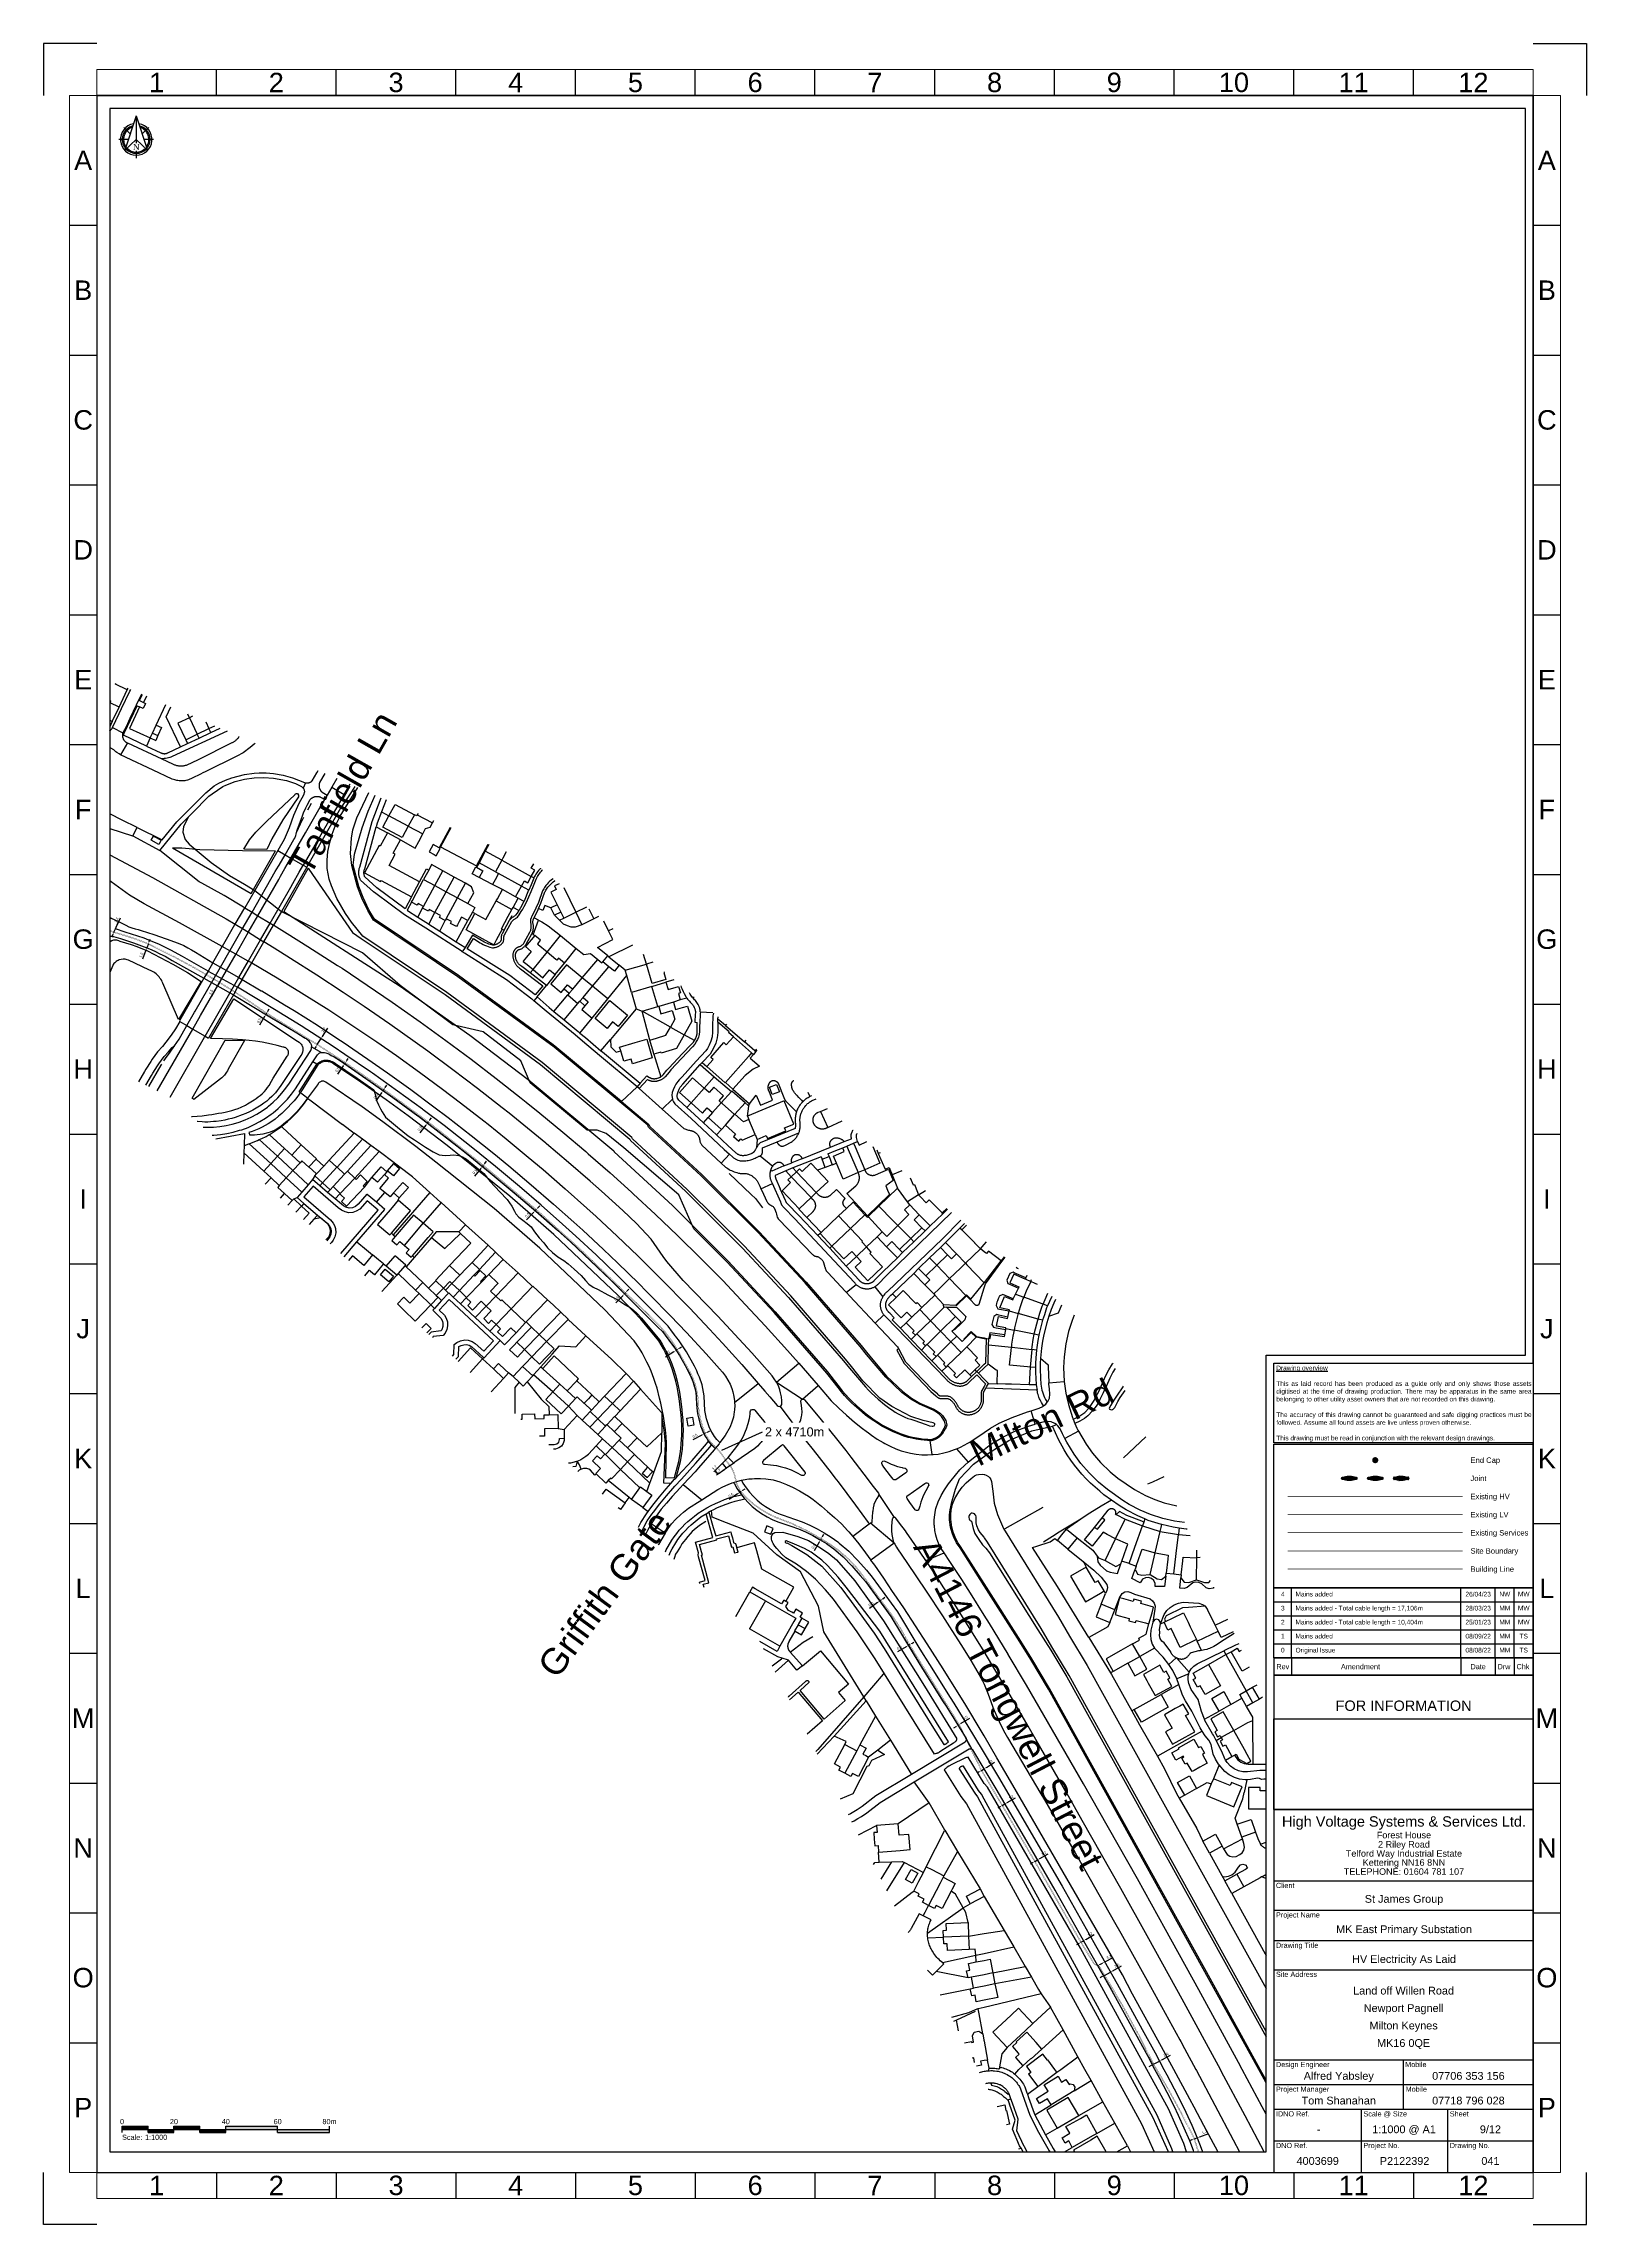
# Paper-space layout 'Sheet 9' of a CAD drawing. Header units: millimetres. Extents: x -20 to 575, y -20 to 821.
# The model-space entities are those that its viewports show. They can reach past a viewport. Long polylines and large blocks are cut down to what shows.
import ezdxf
from ezdxf import colors
from ezdxf.entities.mleader import LeaderData, LeaderLine
from ezdxf.enums import TextEntityAlignment as Align
from ezdxf.math import Vec2, Vec3

# ---------------------------------------------------------------- set-up
doc = ezdxf.new("R2010")
doc.units = ezdxf.units.MM
doc.header["$LTSCALE"] = 0.25
doc.linetypes.add('DASHED', pattern=[19.05, 12.7, -6.35])
doc.linetypes.add('DASHED2', pattern=[9.525, 6.35, -3.175])
for name, color, linetype in [('00 Text', 7, 'Continuous'), ('E HVSS As Laid Dimensions', 30, 'Continuous'), ('E HVSS As Laid HV', 10, 'Continuous'), ('E HVSS As Laid LV', 90, 'Continuous'), ('E HVSS As Laid LV Services', 5, 'DASHED'), ('G HVSS Text', 7, 'Continuous'), ('X HVSS Building Outline', 130, 'Continuous'), ('X HVSS Site Background', 8, 'Continuous'), ('X HVSS Site Outline', 210, 'Continuous'), ('Z HVSS BORDER', 7, 'Continuous'), ('Z HVSS Drawing Border', 7, 'Continuous'), ('Z HVSS Legend', 7, 'Continuous')]:
    doc.layers.add(name, color=color, linetype=linetype)
doc.layers.add('Z HVSS V PORT', color=9, linetype='Continuous', plot=False)
doc.styles.add('Arial', font='arial.ttf')
doc.styles.add('North', font='CENTURY.TTF', dxfattribs={"height": 2.4})
doc.styles.get("Standard").update_dxf_attribs({"font": 'arial.ttf'})
doc.dimstyles.new('HVSS AsLaid', dxfattribs={"dimtxt": 1, "dimasz": 1, "dimexe": 0, "dimexo": 0, "dimgap": 0.5, "dimtad": 1, "dimdec": 1, "dimzin": 1, "dimdsep": 46, "dimtxsty": 'Arial', "dimcen": 0.09, "dimadec": 0, "dimazin": 0, "dimtfac": 1, "dimtdec": 1, "dimtmove": 0, "dimatfit": 3, "dimfxl": 1, "dimtolj": 1, "dimtzin": 0, "dimarcsym": 0})
picture_1 = doc.add_image_def('image1.jpg', size_in_pixel=(703, 246))

# ---------------------------------------------------------------- blocks, each defined once
blk = doc.blocks.new('HVSS_ADDRESS')
at = {"layer": 'Z HVSS BORDER', "color": 7, "linetype": 'Continuous'}
for s, height, p in [('High Voltage Systems & Services Ltd.', 2, (0.08, 3.57)), ('Forest House', 1.25, (0.08, 1.32)), ('2 Riley Road', 1.25, (0.08, -0.47)), ('Telford Way Industrial Estate', 1.25, (0.08, -2.22)), ('Kettering NN16 8NN', 1.25, (0.08, -3.97)), ('TELEPHONE: 01604 781 107', 1.25, (0.08, -5.72))]:
    blk.add_text(s, height=height, dxfattribs=at).set_placement(p, align=Align.CENTER)
blk = doc.blocks.new('*T302')
at = {"layer": 'Defpoints', "color": 8, "linetype": 'ByBlock', "lineweight": 0, "transparency": 16777216}
for p, q in [((0, 10), (554, 10)), ((0, 0), (0, 10)), ((554, 0), (554, 10))]:
    blk.add_line(p, q, dxfattribs=at)
at = {"layer": 'Z HVSS BORDER', "color": 0, "linetype": 'ByBlock', "lineweight": -2, "transparency": 16777216}
for p, q in [((46.17, 0), (46.17, 10)), ((92.33, 0), (92.33, 10)), ((138.5, 0), (138.5, 10)), ((184.67, 0), (184.67, 10)), ((230.83, 0), (230.83, 10)), ((277, 0), (277, 10)), ((323.17, 0), (323.17, 10)), ((369.33, 0), (369.33, 10)), ((415.5, 0), (415.5, 10)), ((461.67, 0), (461.67, 10)), ((507.83, 0), (507.83, 10)), ((0, 0), (554, 0))]:
    blk.add_line(p, q, dxfattribs=at)
at = {"layer": 'Z HVSS BORDER', "color": 0, "transparency": 16777216, "char_height": 7.5, "width": 46.1667, "attachment_point": 5}
for s, insert in [('1', (23.08, 5)), ('2', (69.25, 5)), ('3', (115.42, 5)), ('4', (161.58, 5)), ('5', (207.75, 5)), ('6', (253.92, 5)), ('7', (300.08, 5)), ('8', (346.25, 5)), ('9', (392.42, 5)), ('10', (438.58, 5)), ('11', (484.75, 5)), ('12', (530.92, 5))]:
    blk.add_mtext(s, dxfattribs=dict(at, insert=insert))
blk = doc.blocks.new('*T303')
at = {"layer": 'Defpoints', "color": 8, "linetype": 'ByBlock', "lineweight": 0, "transparency": 16777216}
for p, q in [((0, 0), (10.5, 0)), ((0, 0), (0, -801)), ((0, -801), (10.5, -801))]:
    blk.add_line(p, q, dxfattribs=at)
at = {"layer": 'Z HVSS BORDER', "color": 0, "linetype": 'ByBlock', "lineweight": -2, "transparency": 16777216}
for p, q in [((10.5, 0), (10.5, -801)), ((0, -50.0625), (10.5, -50.0625)), ((0, -100.125), (10.5, -100.125)), ((0, -150.1875), (10.5, -150.1875)), ((0, -200.25), (10.5, -200.25)), ((0, -250.3125), (10.5, -250.3125)), ((0, -300.375), (10.5, -300.375)), ((0, -350.4375), (10.5, -350.4375)), ((0, -400.5), (10.5, -400.5)), ((0, -450.5625), (10.5, -450.5625)), ((0, -500.625), (10.5, -500.625)), ((0, -550.6875), (10.5, -550.6875)), ((0, -600.75), (10.5, -600.75)), ((0, -650.8125), (10.5, -650.8125)), ((0, -700.875), (10.5, -700.875)), ((0, -750.9375), (10.5, -750.9375))]:
    blk.add_line(p, q, dxfattribs=at)
at = {"layer": 'Z HVSS BORDER', "color": 0, "transparency": 16777216, "char_height": 7.5, "width": 7.5, "attachment_point": 5}
for s, insert in [('A', (5.25, -25.03125)), ('B', (5.25, -75.09375)), ('C', (5.25, -125.15625)), ('D', (5.25, -175.21875)), ('E', (5.25, -225.28125)), ('F', (5.25, -275.34375)), ('G', (5.25, -325.40625)), ('H', (5.25, -375.46875)), ('I', (5.25, -425.53125)), ('J', (5.25, -475.59375)), ('K', (5.25, -525.65625)), ('L', (5.25, -575.71875)), ('M', (5.25, -625.78125)), ('N', (5.25, -675.84375)), ('O', (5.25, -725.90625)), ('P', (5.25, -775.96875))]:
    blk.add_mtext(s, dxfattribs=dict(at, insert=insert))
blk = doc.blocks.new('*T304')
at = {"layer": 'Defpoints', "color": 8, "linetype": 'ByBlock', "lineweight": 0, "transparency": 16777216}
for p, q in [((0, 0), (10.5, 0)), ((10.5, 0), (10.5, -801)), ((0, -801), (10.5, -801))]:
    blk.add_line(p, q, dxfattribs=at)
at = {"layer": 'Z HVSS BORDER', "color": 0, "linetype": 'ByBlock', "lineweight": -2, "transparency": 16777216}
for p, q in [((0, 0), (0, -801)), ((0, -50.0625), (10.5, -50.0625)), ((0, -100.125), (10.5, -100.125)), ((0, -150.1875), (10.5, -150.1875)), ((0, -200.25), (10.5, -200.25)), ((0, -250.3125), (10.5, -250.3125)), ((0, -300.375), (10.5, -300.375)), ((0, -350.4375), (10.5, -350.4375)), ((0, -400.5), (10.5, -400.5)), ((0, -450.5625), (10.5, -450.5625)), ((0, -500.625), (10.5, -500.625)), ((0, -550.6875), (10.5, -550.6875)), ((0, -600.75), (10.5, -600.75)), ((0, -650.8125), (10.5, -650.8125)), ((0, -700.875), (10.5, -700.875)), ((0, -750.9375), (10.5, -750.9375))]:
    blk.add_line(p, q, dxfattribs=at)
at = {"layer": 'Z HVSS BORDER', "color": 0, "transparency": 16777216, "char_height": 7.5, "width": 7.5, "attachment_point": 5}
for s, insert in [('A', (5.25, -25.03125)), ('B', (5.25, -75.09375)), ('C', (5.25, -125.15625)), ('D', (5.25, -175.21875)), ('E', (5.25, -225.28125)), ('F', (5.25, -275.34375)), ('G', (5.25, -325.40625)), ('H', (5.25, -375.46875)), ('I', (5.25, -425.53125)), ('J', (5.25, -475.59375)), ('K', (5.25, -525.65625)), ('L', (5.25, -575.71875)), ('M', (5.25, -625.78125)), ('N', (5.25, -675.84375)), ('O', (5.25, -725.90625)), ('P', (5.25, -775.96875))]:
    blk.add_mtext(s, dxfattribs=dict(at, insert=insert))
blk = doc.blocks.new('*T305')
at = {"layer": 'Defpoints', "color": 8, "linetype": 'ByBlock', "lineweight": 0, "transparency": 16777216}
for p, q in [((0, 0), (0, -10)), ((554, 0), (554, -10)), ((0, -10), (554, -10))]:
    blk.add_line(p, q, dxfattribs=at)
at = {"layer": 'Z HVSS BORDER', "color": 0, "linetype": 'ByBlock', "lineweight": -2, "transparency": 16777216}
for p, q in [((0, 0), (554, 0)), ((46.17, 0), (46.17, -10)), ((92.33, 0), (92.33, -10)), ((138.5, 0), (138.5, -10)), ((184.67, 0), (184.67, -10)), ((230.83, 0), (230.83, -10)), ((277, 0), (277, -10)), ((323.17, 0), (323.17, -10)), ((369.33, 0), (369.33, -10)), ((415.5, 0), (415.5, -10)), ((461.67, 0), (461.67, -10)), ((507.83, 0), (507.83, -10))]:
    blk.add_line(p, q, dxfattribs=at)
at = {"layer": 'Z HVSS BORDER', "color": 0, "transparency": 16777216, "char_height": 7.5, "width": 46.1667, "attachment_point": 5}
for s, insert in [('1', (23.08, -5)), ('2', (69.25, -5)), ('3', (115.42, -5)), ('4', (161.58, -5)), ('5', (207.75, -5)), ('6', (253.92, -5)), ('7', (300.08, -5)), ('8', (346.25, -5)), ('9', (392.42, -5)), ('10', (438.58, -5)), ('11', (484.75, -5)), ('12', (530.92, -5))]:
    blk.add_mtext(s, dxfattribs=dict(at, insert=insert))
blk = doc.blocks.new('A1P')
at = {"layer": 'Z HVSS BORDER'}
for points in [[(0, 821), (-20.5, 821), (-20.5, 801)], [(554, 821), (574.5, 821), (574.5, 801)], [(0, -20), (-20.5, -20), (-20.5, 0)], [(554, -20), (574.5, -20), (574.5, 0)]]:
    blk.add_lwpolyline(points, dxfattribs=at)
blk.add_lwpolyline([(554, 0), (554, 801), (0, 801), (0, 0)], close=True, dxfattribs=at)
for name, p in [('*T302', (0, 801)), ('*T303', (-10.5, 801)), ('*T304', (554, 801)), ('*T305', (0, 0))]:
    blk.add_blockref(name, p)
blk = doc.blocks.new('Tom Shanahan')
at = {"layer": 'Z HVSS BORDER', "style": 'Arial'}
for s, p in [('Tom Shanahan', (-25, -6.17)), ('07718 796 028', (25, -6.17))]:
    blk.add_text(s, height=3, dxfattribs=at).set_placement(p, align=Align.MIDDLE_CENTER)
blk = doc.blocks.new('James Desilva')
at = {"layer": 'Z HVSS BORDER', "style": 'Arial'}
for s, p in [('James Desilva', (-25, -6)), ('07469 713 503', (25, -6))]:
    blk.add_text(s, height=3, dxfattribs=at).set_placement(p, align=Align.MIDDLE_CENTER)
blk = doc.blocks.new('Richard Parkes')
at = {"layer": 'Z HVSS BORDER', "style": 'Arial'}
for s, p in [('Richard Parkes', (-25, -6)), ('07851 190 301', (25, -6))]:
    blk.add_text(s, height=3, dxfattribs=at).set_placement(p, align=Align.MIDDLE_CENTER)
blk = doc.blocks.new('Darren Smith')
at = {"layer": 'Z HVSS BORDER', "style": 'Arial'}
for s, p in [('Darren Smith', (-25, -6)), ('07719 513 737', (25, -6))]:
    blk.add_text(s, height=3, dxfattribs=at).set_placement(p, align=Align.MIDDLE_CENTER)
blk = doc.blocks.new('Elec-001')
at = {"layer": 'Z HVSS BORDER', "style": 'Arial'}
for s, p in [('Electrical Design', (-50, 82)), ('001', (-17, 4))]:
    blk.add_text(s, height=3, dxfattribs=at).set_placement(p, align=Align.MIDDLE_CENTER)
blk = doc.blocks.new('Elec-010')
at = {"layer": 'Z HVSS BORDER', "style": 'Arial'}
for s, p in [('Cable Route Plan', (-50, 82)), ('010', (-17, 4))]:
    blk.add_text(s, height=3, dxfattribs=at).set_placement(p, align=Align.MIDDLE_CENTER)
blk = doc.blocks.new('CS-110')
at = {"layer": 'Z HVSS BORDER', "style": 'Arial'}
for s, p in [('Combined Services Drawing', (-50, 82)), ('110', (-17, 4))]:
    blk.add_text(s, height=3, dxfattribs=at).set_placement(p, align=Align.MIDDLE_CENTER)
blk = doc.blocks.new('Elec-030(Meter)')
at = {"layer": 'Z HVSS BORDER', "style": 'Arial'}
for s, p in [('Meter Room Layout', (-50, 82)), ('030', (-17, 4))]:
    blk.add_text(s, height=3, dxfattribs=at).set_placement(p, align=Align.MIDDLE_CENTER)
blk = doc.blocks.new('Elec-030(Riser)')
at = {"layer": 'Z HVSS BORDER', "style": 'Arial'}
for s, p in [('Riser Layouts', (-50, 82)), ('030', (-17, 4))]:
    blk.add_text(s, height=3, dxfattribs=at).set_placement(p, align=Align.MIDDLE_CENTER)
blk = doc.blocks.new('Elec-040')
at = {"layer": 'Z HVSS BORDER', "style": 'Arial'}
for s, p in [('LV Electricity As Laid', (-50, 82)), ('040', (-17, 4))]:
    blk.add_text(s, height=3, dxfattribs=at).set_placement(p, align=Align.MIDDLE_CENTER)
blk = doc.blocks.new('Elec-041')
at = {"layer": 'Z HVSS BORDER', "style": 'Arial'}
for s, p in [('HV Electricity As Laid', (-49.83, 82.31)), ('041', (-16.51, 4.46))]:
    blk.add_text(s, height=3, dxfattribs=at).set_placement(p, align=Align.MIDDLE_CENTER)
blk = doc.blocks.new('Daniel Scott')
at = {"layer": 'Z HVSS BORDER', "style": 'Arial'}
for s, p in [('Daniel Scott', (-25, -6)), ('07701 371 001', (25, -6))]:
    blk.add_text(s, height=3, dxfattribs=at).set_placement(p, align=Align.MIDDLE_CENTER)
blk = doc.blocks.new('Gas-201')
at = {"layer": 'Z HVSS BORDER', "style": 'Arial'}
for s, p in [('Gas Design', (-50, 82)), ('201', (-17, 4))]:
    blk.add_text(s, height=3, dxfattribs=at).set_placement(p, align=Align.MIDDLE_CENTER)
blk = doc.blocks.new('Gas-210')
at = {"layer": 'Z HVSS BORDER', "style": 'Arial'}
for s, p in [('Gas Pipe Route Plan', (-50, 82)), ('210', (-17, 4))]:
    blk.add_text(s, height=3, dxfattribs=at).set_placement(p, align=Align.MIDDLE_CENTER)
blk = doc.blocks.new('Gas-220')
at = {"layer": 'Z HVSS BORDER', "style": 'Arial'}
for s, p in [('PRI Base Detail', (-50, 82)), ('220', (-17, 4))]:
    blk.add_text(s, height=3, dxfattribs=at).set_placement(p, align=Align.MIDDLE_CENTER)
blk = doc.blocks.new('Gas-230(meter)')
at = {"layer": 'Z HVSS BORDER', "style": 'Arial'}
for s, p in [('Meter Room Layout', (-50, 82)), ('230', (-17, 4))]:
    blk.add_text(s, height=3, dxfattribs=at).set_placement(p, align=Align.MIDDLE_CENTER)
blk = doc.blocks.new('Gas-230(Riser)')
at = {"layer": 'Z HVSS BORDER', "style": 'Arial'}
for s, p in [('Riser Layout', (-50, 82)), ('230', (-17, 4))]:
    blk.add_text(s, height=3, dxfattribs=at).set_placement(p, align=Align.MIDDLE_CENTER)
blk = doc.blocks.new('Gas-240')
at = {"layer": 'Z HVSS BORDER', "style": 'Arial'}
for s, p in [('Gas As Laid', (-50, 82)), ('240', (-17, 4))]:
    blk.add_text(s, height=3, dxfattribs=at).set_placement(p, align=Align.MIDDLE_CENTER)
blk = doc.blocks.new('Gas-241')
at = {"layer": 'Z HVSS BORDER', "style": 'Arial'}
for s, p in [('CSEP As Laid', (-50, 82)), ('241', (-17, 4))]:
    blk.add_text(s, height=3, dxfattribs=at).set_placement(p, align=Align.MIDDLE_CENTER)
blk = doc.blocks.new('Wat-310')
at = {"layer": 'Z HVSS BORDER', "style": 'Arial'}
for s, p in [('Pipe Route Plan', (-50, 82)), ('310', (-17, 4))]:
    blk.add_text(s, height=3, dxfattribs=at).set_placement(p, align=Align.MIDDLE_CENTER)
blk = doc.blocks.new('Wat-310(GA)')
at = {"layer": 'Z HVSS BORDER', "style": 'Arial'}
for s, p in [('General Arrangement', (-50, 82)), ('310', (-17, 4))]:
    blk.add_text(s, height=3, dxfattribs=at).set_placement(p, align=Align.MIDDLE_CENTER)
blk = doc.blocks.new('Elec-010(Sub)')
at = {"layer": 'Z HVSS BORDER', "style": 'Arial'}
for s, p in [('Substation Location & Cable Route Plan', (-50, 82)), ('010', (-17, 4))]:
    blk.add_text(s, height=3, dxfattribs=at).set_placement(p, align=Align.MIDDLE_CENTER)
blk = doc.blocks.new('Gas-201(SLD)')
at = {"layer": 'Z HVSS BORDER', "style": 'Arial'}
for s, p in [('Single Line Diagram', (-50, 82)), ('201', (-17, 4))]:
    blk.add_text(s, height=3, dxfattribs=at).set_placement(p, align=Align.MIDDLE_CENTER)
blk = doc.blocks.new('Gas-210(GA)')
at = {"layer": 'Z HVSS BORDER', "style": 'Arial'}
for s, p in [('General Arrangement', (-50, 82)), ('210', (-17, 4))]:
    blk.add_text(s, height=3, dxfattribs=at).set_placement(p, align=Align.MIDDLE_CENTER)
blk = doc.blocks.new('Tel-410')
at = {"layer": 'Z HVSS BORDER', "style": 'Arial'}
for s, p in [('Duct Route Plan', (-50, 82)), ('410', (-17, 4))]:
    blk.add_text(s, height=3, dxfattribs=at).set_placement(p, align=Align.MIDDLE_CENTER)
blk = doc.blocks.new('Tel-410(GA)')
at = {"layer": 'Z HVSS BORDER', "style": 'Arial'}
for s, p in [('General Arrangement', (-50, 82)), ('410', (-17, 4))]:
    blk.add_text(s, height=3, dxfattribs=at).set_placement(p, align=Align.MIDDLE_CENTER)
blk = doc.blocks.new('M.Buckby')
at = {"layer": 'Z HVSS BORDER', "style": 'Arial'}
for s, p in [('Mark Buckby', (-25, -6)), ('07730 685 216', (25, -6))]:
    blk.add_text(s, height=3, dxfattribs=at).set_placement(p, align=Align.MIDDLE_CENTER)
blk = doc.blocks.new('Andy Billings')
at = {"layer": 'Z HVSS BORDER', "style": 'Arial'}
for s, p in [('Andy Billings', (-25, -6)), ('01604 781 107', (25, -6))]:
    blk.add_text(s, height=3, dxfattribs=at).set_placement(p, align=Align.MIDDLE_CENTER)
blk = doc.blocks.new('Jonny Linnell')
at = {"layer": 'Z HVSS BORDER', "style": 'Arial'}
for s, p in [('Jonny Linnell', (-25, -6)), ('07719 531 605', (25, -6))]:
    blk.add_text(s, height=3, dxfattribs=at).set_placement(p, align=Align.MIDDLE_CENTER)
blk = doc.blocks.new('Elec-010(CRP & ED)')
at = {"layer": 'Z HVSS BORDER', "style": 'Arial'}
for s, p in [('Cable Route Plan & Electrical Design', (-50, 82)), ('010', (-17, 4))]:
    blk.add_text(s, height=3, dxfattribs=at).set_placement(p, align=Align.MIDDLE_CENTER)
blk = doc.blocks.new('Elec-031')
at = {"layer": 'Z HVSS BORDER', "style": 'Arial'}
for s, p in [('Laterals Layout', (-50, 82)), ('031', (-17, 4))]:
    blk.add_text(s, height=3, dxfattribs=at).set_placement(p, align=Align.MIDDLE_CENTER)
blk = doc.blocks.new('Alfred Yabsley')
at = {"layer": 'Z HVSS BORDER', "style": 'Arial'}
for s, p in [('Alfred Yabsley', (-25, -6.17)), ('07706 353 156', (25, -6.17))]:
    blk.add_text(s, height=3, dxfattribs=at).set_placement(p, align=Align.MIDDLE_CENTER)
blk = doc.blocks.new('Callum Coulthard')
at = {"layer": 'Z HVSS BORDER', "style": 'Arial'}
for s, p in [('Callum Coulthard', (-25, -6)), ('07719 532 465', (25, -6))]:
    blk.add_text(s, height=3, dxfattribs=at).set_placement(p, align=Align.MIDDLE_CENTER)
blk = doc.blocks.new('Joe Black')
at = {"layer": 'Z HVSS BORDER', "style": 'Arial'}
for s, p in [('Joe Black', (-25, -6)), ('07596 855 257', (25, -6))]:
    blk.add_text(s, height=3, dxfattribs=at).set_placement(p, align=Align.MIDDLE_CENTER)
blk = doc.blocks.new('Cameron Bellamy')
at = {"layer": 'Z HVSS BORDER', "style": 'Arial'}
for s, p in [('Cameron Bellamy', (-25, -6)), ('07821 640 456', (25, -6))]:
    blk.add_text(s, height=3, dxfattribs=at).set_placement(p, align=Align.MIDDLE_CENTER)
blk = doc.blocks.new('Manu Mathew')
at = {"layer": 'Z HVSS BORDER', "style": 'Arial'}
for s, p in [('Manu Mathew', (-25, -6)), ('07548 833 134', (25, -6))]:
    blk.add_text(s, height=3, dxfattribs=at).set_placement(p, align=Align.MIDDLE_CENTER)
blk = doc.blocks.new('Prakash Halai')
at = {"layer": 'Z HVSS BORDER', "style": 'Arial'}
for s, p in [('Prakash Halai', (-25, -6)), ('07874 870 179', (25, -6))]:
    blk.add_text(s, height=3, dxfattribs=at).set_placement(p, align=Align.MIDDLE_CENTER)
blk = doc.blocks.new('Nikita Wells')
at = {"layer": 'Z HVSS BORDER', "style": 'Arial'}
for s, p in [('Nikita Wells', (-25, -6)), ('07394 565 992', (25, -6))]:
    blk.add_text(s, height=3, dxfattribs=at).set_placement(p, align=Align.MIDDLE_CENTER)
blk = doc.blocks.new('Pete Stait')
at = {"layer": 'Z HVSS BORDER', "style": 'Arial'}
for s, p in [('Pete Stait', (-25, -6)), ('07821 655 700', (25, -6))]:
    blk.add_text(s, height=3, dxfattribs=at).set_placement(p, align=Align.MIDDLE_CENTER)
blk = doc.blocks.new('Andrew Mcdonald')
at = {"layer": 'Z HVSS BORDER', "style": 'Arial'}
for s, p in [('Andrew Mcdonald', (-25, -6)), ('07541 622 508', (25, -6))]:
    blk.add_text(s, height=3, dxfattribs=at).set_placement(p, align=Align.MIDDLE_CENTER)
blk = doc.blocks.new('Elliot Hanney')
at = {"layer": 'Z HVSS BORDER', "style": 'Arial'}
for s, p in [('Elliot Hanney', (-25, -6)), ('07548 838 740', (25, -6))]:
    blk.add_text(s, height=3, dxfattribs=at).set_placement(p, align=Align.MIDDLE_CENTER)
blk = doc.blocks.new('Jim Theobald')
at = {"layer": 'Z HVSS BORDER', "style": 'Arial'}
for s, p in [('Jim Theobald', (-25, -6)), ('07548 838 738', (25, -6))]:
    blk.add_text(s, height=3, dxfattribs=at).set_placement(p, align=Align.MIDDLE_CENTER)
blk = doc.blocks.new('John Leite')
at = {"layer": 'Z HVSS BORDER', "style": 'Arial'}
for s, p in [('John Leite', (-25, -6)), ('07874 878 505', (25, -6))]:
    blk.add_text(s, height=3, dxfattribs=at).set_placement(p, align=Align.MIDDLE_CENTER)
blk = doc.blocks.new('Marcus Williams')
at = {"layer": 'Z HVSS BORDER', "style": 'Arial'}
for s, p in [('Marcus Williams', (-25, -6)), ('07706 334 635', (25, -6))]:
    blk.add_text(s, height=3, dxfattribs=at).set_placement(p, align=Align.MIDDLE_CENTER)
blk = doc.blocks.new('Mark Bidwell')
at = {"layer": 'Z HVSS BORDER', "style": 'Arial'}
for s, p in [('Mark Bidwell', (-25, -6)), ('07566 790 128', (25, -6))]:
    blk.add_text(s, height=3, dxfattribs=at).set_placement(p, align=Align.MIDDLE_CENTER)
blk = doc.blocks.new('Matt Buxton')
at = {"layer": 'Z HVSS BORDER', "style": 'Arial'}
for s, p in [('Matt Buxton', (-25, -6)), ('07548 830 362', (25, -6))]:
    blk.add_text(s, height=3, dxfattribs=at).set_placement(p, align=Align.MIDDLE_CENTER)
blk = doc.blocks.new('Mike Turner')
at = {"layer": 'Z HVSS BORDER', "style": 'Arial'}
for s, p in [('Mike Turner', (-25, -6)), ('07596 857 914', (25, -6))]:
    blk.add_text(s, height=3, dxfattribs=at).set_placement(p, align=Align.MIDDLE_CENTER)
blk = doc.blocks.new('Rachel Nead')
at = {"layer": 'Z HVSS BORDER', "style": 'Arial'}
for s, p in [('Rachel Nead', (-25, -6)), ('07719 512 511', (25, -6))]:
    blk.add_text(s, height=3, dxfattribs=at).set_placement(p, align=Align.MIDDLE_CENTER)
blk = doc.blocks.new('*U1663')
at = {"layer": 'Z HVSS BORDER'}
for points in [[(554, 198.45), (454, 198.45)], [(554, 198.45), (454, 198.45)], [(454, 198.45), (454, 0)], [(460.83, 198.45), (460.83, 191.74)], [(526.14, 198.45), (526.14, 191.74)], [(539.37, 198.45), (539.37, 191.74)], [(546.68, 198.45), (546.68, 191.74)], [(454, 191.74), (554, 191.74)], [(554, 191.74), (454, 191.74)], [(454, 175.01), (554, 175.01)], [(454, 140.01), (554, 140.01)], [(454, 112.49), (554, 112.49)], [(454, 101.12), (554, 101.12)], [(454, 89.43), (554, 89.43)], [(454, 78.23), (554, 78.23)], [(454, 43.44), (554, 43.44)], [(504, 24.41), (504, 43.44)], [(454, 33.92), (554, 33.92)], [(454, 24.41), (554, 24.41)], [(487.73, 0), (487.73, 24.41)], [(521.03, 0), (521.03, 24.41)], [(454, 12.2), (554, 12.2)]]:
    blk.add_lwpolyline(points, dxfattribs=at)
at = {"color": 63, "true_color": 0xbada55}
blk.add_blockref('A1P', (0, 0), dxfattribs=at)
for name, p, xscale, yscale, zscale in [('Wat-310(GA)', (454, 89.43), 9.99999999976335e-06, 9.99999999976335e-06, 9.99999999976335e-06), ('Elec-010(Sub)', (454, 89.43), 9.99999999976335e-06, 9.99999999976335e-06, 9.99999999976335e-06), ('Gas-201(SLD)', (454, 89.43), 9.99999999976335e-06, 9.99999999976335e-06, 9.99999999976335e-06), ('Gas-210(GA)', (454, 89.43), 9.99999999976335e-06, 9.99999999976335e-06, 9.99999999976335e-06), ('Tel-410', (454, 89.43), 9.99999999976335e-06, 9.99999999976335e-06, 9.99999999976335e-06), ('Tel-410(GA)', (454, 89.43), 9.99999999976335e-06, 9.99999999976335e-06, 9.99999999976335e-06), ('Elec-010(CRP & ED)', (454, 89.43), 9.999999999763987e-06, 9.999999999763987e-06, 9.999999999763987e-06), ('Elec-031', (454, 89.43), 9.99999999976335e-06, 9.99999999976335e-06, 9.99999999976335e-06), ('Jonny Linnell', (454, 43.44), 1.999999999952834e-05, 1.999999999952834e-05, 1.999999999952834e-05), ('Andy Billings', (504, 43.44), 1.999999999952633e-05, 1.999999999952633e-05, 1.999999999952633e-05)]:
    blk.add_blockref(name, p, dxfattribs=dict(at, xscale=xscale, yscale=yscale, zscale=zscale))
for name, p, xscale, yscale, zscale in [('Andrew Mcdonald', (454, 43.44), 1.99999999995267e-05, 1.99999999995267e-05, 1.99999999995267e-05), ('Elliot Hanney', (454, 43.44), 1.99999999995267e-05, 1.99999999995267e-05, 1.99999999995267e-05), ('Jim Theobald', (454, 43.44), 1.999999999952843e-05, 1.999999999952843e-05, 1.999999999952843e-05), ('John Leite', (454, 43.44), 1.999999999952843e-05, 1.999999999952843e-05, 1.999999999952843e-05), ('Marcus Williams', (454, 43.44), 1.999999999952843e-05, 1.999999999952843e-05, 1.999999999952843e-05), ('Mark Bidwell', (454, 43.44), 3.99999999981068e-10, 3.99999999981068e-10, 3.99999999981068e-10), ('Matt Buxton', (454, 43.44), 1.999999999952843e-05, 1.999999999952843e-05, 1.999999999952843e-05), ('Mike Turner', (454, 43.44), 1.999999999952843e-05, 1.999999999952843e-05, 1.999999999952843e-05), ('Rachel Nead', (454, 43.44), 1.999999999952843e-05, 1.999999999952843e-05, 1.999999999952843e-05), ('Callum Coulthard', (504, 43.44), 1.999999999952633e-05, 1.999999999952633e-05, 1.999999999952633e-05), ('Joe Black', (504, 43.44), 1.99999999995267e-05, 1.99999999995267e-05, 1.99999999995267e-05), ('Cameron Bellamy', (504, 43.44), 1.999999999952633e-05, 1.999999999952633e-05, 1.999999999952633e-05), ('Manu Mathew', (504, 43.44), 1.99999999995267e-05, 1.99999999995267e-05, 1.99999999995267e-05), ('Prakash Halai', (504, 43.44), 1.999999999952633e-05, 1.999999999952633e-05, 1.999999999952633e-05), ('Nikita Wells', (504, 43.44), 1.999999999952633e-05, 1.999999999952633e-05, 1.999999999952633e-05), ('Pete Stait', (504, 43.44), 3.999999999810533e-10, 3.999999999810533e-10, 3.999999999810533e-10)]:
    blk.add_blockref(name, p, dxfattribs=dict(xscale=xscale, yscale=yscale, zscale=zscale))
blk.add_blockref('Alfred Yabsley', (504, 43.44))
at = {"layer": 'Z HVSS BORDER'}
for name, p, xscale, yscale, zscale in [('HVSS_ADDRESS', (503.98, 126.25), 2, 2, 2), ('Elec-001', (454, 89.43), 9.99999999976335e-06, 9.99999999976335e-06, 9.99999999976335e-06), ('Elec-010', (454, 89.43), 9.999999999763987e-06, 9.999999999763987e-06, 9.999999999763987e-06), ('CS-110', (454, 89.43), 9.99999999976335e-06, 9.99999999976335e-06, 9.99999999976335e-06), ('Elec-030(Meter)', (454, 89.43), 9.999999999763987e-06, 9.999999999763987e-06, 9.999999999763987e-06), ('Elec-030(Riser)', (454, 89.43), 9.999999999763987e-06, 9.999999999763987e-06, 9.999999999763987e-06), ('Elec-040', (454, 89.43), 9.999999999763531e-06, 9.999999999763531e-06, 9.999999999763531e-06), ('Gas-201', (454, 89.43), 9.999999999763987e-06, 9.999999999763987e-06, 9.999999999763987e-06), ('Gas-210', (454, 89.43), 9.99999999976335e-06, 9.99999999976335e-06, 9.99999999976335e-06), ('Gas-220', (454, 89.43), 9.999999999763987e-06, 9.999999999763987e-06, 9.999999999763987e-06), ('Gas-230(meter)', (454, 89.43), 9.99999999976335e-06, 9.99999999976335e-06, 9.99999999976335e-06), ('Gas-230(Riser)', (454, 89.43), 9.999999999763987e-06, 9.999999999763987e-06, 9.999999999763987e-06), ('Gas-240', (454, 89.43), 9.99999999976335e-06, 9.99999999976335e-06, 9.99999999976335e-06), ('Gas-241', (454, 89.43), 9.999999999763987e-06, 9.999999999763987e-06, 9.999999999763987e-06), ('Wat-310', (454, 89.43), 9.999999999763987e-06, 9.999999999763987e-06, 9.999999999763987e-06), ('Daniel Scott', (504, 43.44), 1.99999999995267e-05, 1.99999999995267e-05, 1.99999999995267e-05), ('James Desilva', (504, 33.92), 1.999999999952706e-05, 1.999999999952706e-05, 1.999999999952706e-05), ('Richard Parkes', (504, 33.92), 1.999999999952815e-05, 1.999999999952815e-05, 1.999999999952815e-05), ('Darren Smith', (504, 33.92), 1.999999999952815e-05, 1.999999999952815e-05, 1.999999999952815e-05)]:
    blk.add_blockref(name, p, dxfattribs=dict(at, xscale=xscale, yscale=yscale, zscale=zscale))
for name, p in [('Elec-041', (554, 0)), ('Tom Shanahan', (504, 33.92))]:
    blk.add_blockref(name, p, dxfattribs=at)
at = {"layer": 'Z HVSS BORDER', "color": 63, "true_color": 0xbada55, "xscale": 1.999999999952761e-05, "yscale": 1.999999999952761e-05, "zscale": 1.999999999952761e-05}
blk.add_blockref('M.Buckby', (503, 33.92), dxfattribs=at)
at = {"layer": 'Z HVSS BORDER', "style": 'Arial'}
for s, p in [('Rev', (457.42, 195.09)), ('Amendment', (487.37, 195.09)), ('Date', (532.76, 195.09)), ('Drw', (542.73, 195.09)), ('Chk', (550.04, 195.09))]:
    blk.add_text(s, height=2, dxfattribs=at).set_placement(p, align=Align.MIDDLE_CENTER)
at = {"layer": 'Z HVSS BORDER', "color": 90}
blk.add_text('APPROVED FOR CONSTRUCTION', height=0.00004, dxfattribs=at).set_placement((554, 185.03), align=Align.MIDDLE_CENTER)
at = {"layer": 'Z HVSS BORDER', "color": 10}
blk.add_text('NOT FOR CONSTRUCTION', height=0.00004, dxfattribs=at).set_placement((554, 185.03), align=Align.MIDDLE_CENTER)
at = {"layer": 'Z HVSS BORDER'}
blk.add_text('FOR INFORMATION', height=4, dxfattribs=at).set_placement((504, 180.03), align=Align.MIDDLE_CENTER)
at = {"layer": 'Z HVSS BORDER', "style": 'Arial'}
for s, height, p in [('Client', 2, (454.78, 111.71)), ('Project Name', 2, (454.78, 100.35)), ('Drawing Title', 2, (454.78, 88.65)), ('Site Address', 2, (454.78, 77.45)), ('Design Engineer', 2, (454.78, 42.66)), ('Mobile', 2, (504.61, 42.66)), ('Project Manager', 2, (454.78, 33.15)), ('Mobile', 2, (504.78, 33.15)), ('IDNO Ref.', 2, (454.78, 23.63)), ('Scale @ Size', 2, (488.51, 23.63)), ('Sheet', 2, (521.81, 23.63)), ('GT Ref.', 0.0000593, (454, 12.2)), ('IGT Ref.', 0.0000593, (454, 12.2)), ('Water Ref.', 0.0000593, (454, 12.2)), ('DNO Ref.', 2, (454.78, 11.43)), ('Project No.', 2, (488.51, 11.43)), ('Drawing No.', 2, (521.81, 11.43))]:
    blk.add_text(s, height=height, dxfattribs=at).set_placement(p, align=Align.TOP_LEFT)
for tag, height, p in [('CLIENT', 3, (504.17, 105.53)), ('PROJECT_NAME', 3, (504.17, 93.83)), ('DRG_TITLE', 0.00003, (454, 89.43)), ('DRG_NO', 0.00003, (454, 89.43)), ('DESIGN_ENG', 0.00006, (504, 43.44)), ('DE_MOBILE', 0.00006, (504, 43.44)), ('PROJECT_MAN', 0.00006, (504, 33.92)), ('PM_MOBILE', 0.00006, (504, 33.92)), ('IDNO_IGT_REF', 3, (471.25, 16.67)), ('SCALE_SIZE', 3, (504.18, 16.66)), ('SHEET_NO', 3, (537.49, 16.66)), ('DNO_GT_REF', 3, (470.87, 4.46)), ('PROJECT', 3, (504.39, 4.46))]:
    blk.add_attdef(tag, text='', height=height, dxfattribs=at).set_placement(p, align=Align.MIDDLE_CENTER)
for tag, p in [('ADD_1', (504, 68.65)), ('ADD_2', (504, 61.92)), ('ADD_3', (504, 55.18)), ('ADD_4', (504, 48.44))]:
    blk.add_attdef(tag, text='', height=3, dxfattribs=at).set_placement(p, align=Align.CENTER)
image = blk.add_image(picture_1, insert=(454, 140.01), size_in_units=(100, 34.99))
image.dxf.flags = 7
blk = doc.blocks.new('HVSS - North Arrow')
for points in [[(0, 9.13), (-4.38, -4.22)], [(0, 9.13), (0, -7.29)], [(0, 9.13), (4.38, -4.22)], [(-3, 0), (-6.69, 0)], [(-4.82, 4.64), (-2.28, 2.19)], [(0, 0), (-4.38, -4.22)], [(0, 0), (4.38, -4.22)], [(4.82, 4.64), (2.28, 2.19)], [(6.69, 0), (3, 0)]]:
    blk.add_lwpolyline(points)
for radius, start, end in [(6.09, 99.72748, 80.27252), (5.37, 103.88417, 219.74732), (4.89, 107.48462, 216.14686), (5.37, 320.25268, 76.11583), (4.89, 323.85314, 72.51538), (5.37, 223.90401, 316.09599), (4.89, 223.90401, 316.09599)]:
    blk.add_arc((0, 0), radius, start, end)
at = {"insert": (0, -2.94), "char_height": 2.4, "width": 2, "attachment_point": 5, "style": 'North', "bg_fill": 3, "box_fill_scale": 1.1, "bg_fill_color": 256, "bg_fill_transparency": 0}
blk.add_mtext('{\\fCentury|b0|i0|c0|p18;N}', dxfattribs=at)
blk = doc.blocks.new('*U1759')
at = {"color": 0}
for p, q in [((0, 2.4), (10, 2.4)), ((0, 0), (0, 2.4)), ((0, 1.2), (80, 1.2)), ((10, 0), (10, 2.4)), ((10, 0), (20, 0)), ((20, 2.4), (30, 2.4)), ((20, 0), (20, 2.4)), ((30, 0), (30, 2.4)), ((30, 0), (40, 0)), ((40, 0), (40, 2.4)), ((40, 2.4), (60, 2.4)), ((60, 0), (60, 2.4)), ((60, 0), (80, 0)), ((80, 0), (80, 2.4))]:
    blk.add_line(p, q, dxfattribs=at)
for points in [[(0, 2.4), (10, 2.4), (0, 1.2), (10, 1.2)], [(10, 1.2), (20, 1.2), (10, 0), (20, 0)], [(20, 2.4), (30, 2.4), (20, 1.2), (30, 1.2)], [(30, 1.2), (40, 1.2), (30, 0), (40, 0)], [(40, 2.4), (60, 2.4), (40, 1.2), (60, 1.2)], [(60, 1.2), (80, 1.2), (60, 0), (80, 0)]]:
    blk.add_solid(points, dxfattribs=at)
at = {"color": 0, "style": 'Arial'}
for s, p in [('0', (0, 3.22)), ('20', (20, 3.22)), ('40', (40, 3.22)), ('60', (60, 3.22)), ('80m', (80, 3.22))]:
    blk.add_text(s, height=2, dxfattribs=at).set_placement(p, align=Align.CENTER)
for s, p in [('Scale:', (0, -2.85)), ('1:1000', (8.86, -2.85))]:
    blk.add_text(s, height=2, dxfattribs=at).set_placement(p)
blk = doc.blocks.new('*T2156')
at = {"layer": 'Z HVSS Drawing Border', "color": 0, "linetype": 'ByBlock', "lineweight": -2, "transparency": 16777216}
for p, q in [((0, 27), (100, 27)), ((0, 0), (0, 27)), ((6.83, 0), (6.83, 27)), ((72.14, 0), (72.14, 27)), ((85.37, 0), (85.37, 27)), ((92.68, 0), (92.68, 27)), ((100, 0), (100, 27)), ((0, 21.6), (100, 21.6)), ((0, 16.2), (100, 16.2)), ((0, 10.8), (100, 10.8)), ((0, 5.4), (100, 5.4)), ((0, 0), (100, 0))]:
    blk.add_line(p, q, dxfattribs=at)
at = {"layer": 'Z HVSS Drawing Border', "color": 0, "transparency": 16777216, "char_height": 1.8, "style": 'Arial'}
for s, insert, width, attachment_point in [('4', (3.42, 25.5), 3.8315, 2), ('Mains added', (8.33, 25.5), 62.3103, 1), ('26/04/23', (78.76, 25.5), 10.2281, 2), ('NW', (89.03, 25.5), 4.3151, 2), ('MW', (96.34, 25.5), 4.3151, 2), ('3', (3.42, 20.1), 3.8315, 2), ('Mains added - Total cable length = 17,106m', (8.33, 20.1), 62.3103, 1), ('28/03/23', (78.76, 20.1), 10.2281, 2), ('MM', (89.03, 20.1), 4.3151, 2), ('MW', (96.34, 20.1), 4.3151, 2), ('2', (3.42, 14.7), 3.8315, 2), ('1', (3.42, 9.3), 3.8315, 2), ('Mains added - Total cable length = 10,404m', (8.33, 14.7), 62.3103, 1), ('Mains added', (8.33, 9.3), 62.3103, 1), ('08/09/22', (78.76, 9.3), 10.2281, 2), ('25/01/23', (78.76, 14.7), 10.2281, 2), ('MM', (89.03, 14.7), 4.3151, 2), ('MM', (89.03, 9.3), 4.3151, 2), ('MW', (96.34, 14.7), 4.3151, 2), ('TS', (96.34, 9.3), 4.3151, 2), ('0', (3.42, 3.9), 3.8315, 2), ('Original Issue', (8.33, 3.9), 62.3103, 1), ('08/08/22', (78.76, 3.9), 10.2281, 2), ('MM', (89.03, 3.9), 4.3151, 2), ('TS', (96.34, 3.9), 4.3151, 2)]:
    blk.add_mtext(s, dxfattribs=dict(at, insert=insert, width=width, attachment_point=attachment_point))
blk = doc.blocks.new('*U2171')
h = blk.add_hatch(color=0)
h.dxf.hatch_style = 1
h.paths.add_polyline_path([(2.97, 0), (2.97, 0.07, 0.362465), (2.64, 0.45), (0.83, 0.79, 0.044994), (0.76, 0.79), (-0.76, 0.79, 0.044994), (-0.83, 0.79), (-2.64, 0.45, 0.362465), (-2.97, 0.07), (-2.97, -0.07, 0.362465), (-2.64, -0.45), (-0.83, -0.79, 0.044994), (-0.76, -0.79), (0.76, -0.79, 0.044994), (0.83, -0.79), (2.64, -0.45, 0.362465), (2.97, -0.07)])
at = {"color": 0}
blk.add_lwpolyline([(2.97, 0), (2.97, -0.07, -0.362465), (2.64, -0.45), (0.83, -0.79, -0.044994), (0.76, -0.79), (-0.76, -0.79, -0.044994), (-0.83, -0.79), (-2.64, -0.45, -0.362465), (-2.97, -0.07), (-2.97, 0.07, -0.362465), (-2.64, 0.45), (-0.83, 0.79, -0.044994), (-0.76, 0.79), (0.76, 0.79, -0.044994), (0.83, 0.79), (2.64, 0.45, -0.362465), (2.97, 0.07), (2.97, 0)], format="xyb", close=True, dxfattribs=at)
blk = doc.blocks.new('*U1661')
at = {"color": 0, "linetype": 'Continuous', "const_width": 0.938}
blk.add_lwpolyline([(-0.47, 0, 1), (0.47, 0, 1)], format="xyb", close=True, dxfattribs=at)
blk = doc.blocks.new('Elec Key V3')
at = {"layer": 'E HVSS As Laid HV', "ltscale": 0.5, "const_width": 0.25}
blk.add_lwpolyline([(5.31, 35.26), (72.8, 35.26)], dxfattribs=at)
at = {"layer": 'E HVSS As Laid LV', "ltscale": 0.5, "const_width": 0.25}
blk.add_lwpolyline([(5.31, 28.26), (72.8, 28.26)], dxfattribs=at)
at = {"layer": 'E HVSS As Laid LV Services', "ltscale": 0.5, "const_width": 0.25}
blk.add_lwpolyline([(5.31, 21.26), (72.8, 21.26)], dxfattribs=at)
at = {"layer": 'X HVSS Building Outline', "const_width": 0.25}
blk.add_lwpolyline([(5.31, 7.26), (72.8, 7.26)], dxfattribs=at)
at = {"layer": 'X HVSS Site Outline', "const_width": 0.25}
blk.add_lwpolyline([(5.31, 14.26), (72.8, 14.26)], dxfattribs=at)
at = {"layer": 'Z HVSS Legend'}
blk.add_lwpolyline([(100, 0), (0, 0), (0, 55.4), (100, 55.4)], close=True, dxfattribs=at)
at = {"layer": 'E HVSS As Laid HV'}
blk.add_blockref('*U2171', (29.06, 42.26), dxfattribs=at)
at = {"layer": 'E HVSS As Laid LV', "ltscale": 0.5, "xscale": 1.25, "yscale": 1.25, "zscale": 1.25, "rotation": 344.8445956886038}
blk.add_blockref('*U1661', (39.06, 49.26), dxfattribs=at)
at = {"layer": 'E HVSS As Laid LV'}
blk.add_blockref('*U2171', (39.06, 42.26), dxfattribs=at)
at = {"layer": 'E HVSS As Laid LV Services'}
blk.add_blockref('*U2171', (49.06, 42.26), dxfattribs=at)
at = {"layer": 'Z HVSS Legend', "style": 'Arial'}
for s, p in [('Joint', (75.8, 42.26)), ('End Cap', (75.8, 49.26)), ('Existing HV', (75.8, 35.26)), ('Existing LV', (75.8, 28.26)), ('Existing Services', (75.8, 21.26)), ('Site Boundary', (75.8, 14.26)), ('Building Line', (75.8, 7.26))]:
    blk.add_text(s, height=2.1, dxfattribs=at).set_placement(p, align=Align.MIDDLE_LEFT)
blk = doc.blocks.new('OS MAP 060722')
at = {"layer": 'X HVSS Site Background'}
for points in [[(332.48, 397.09), (349.18, 389.71)], [(362.78, 352.57), (357.04, 355.39), (351.36, 358.35), (344.74, 361.79)], [(346.89, 403.91), (349.97, 410.31)], [(353.28, 391.14), (355.86, 396.58), (356.79, 398.55), (359.98, 405.23), (360.28, 405.85)], [(358.97, 405.71), (354.36, 407.89), (354.57, 408.32)], [(355.8, 399.02), (358.97, 405.71)], [(358.97, 405.71), (359.25, 406.3)], [(364.4, 404.07), (363.3, 401.74)], [(363.68, 401.56), (364.79, 403.9)], [(343.98, 397.87), (353.19, 393.51)], [(355.8, 399.02), (352.3, 400.68), (352.64, 401.4), (350.48, 402.43), (350.14, 401.71), (346.63, 403.37)], [(353.19, 393.51), (355.8, 399.02)], [(362.36, 399.75), (359.95, 394.6), (358.48, 391.49), (357.3, 389.19)], [(357.49, 388.18), (357.71, 389), (362.74, 399.58)], [(363.67, 399.15), (359.84, 390.86), (367.83, 387.17)], [(363.3, 401.74), (362.36, 399.75)], [(362.36, 399.75), (362.74, 399.58)], [(362.74, 399.58), (363.67, 399.15)], [(363.3, 401.74), (363.68, 401.56)], [(365.22, 400.84), (365.95, 400.5), (365.04, 398.52), (363.67, 399.15)], [(363.68, 401.56), (365.22, 400.84)], [(366.34, 403.24), (365.22, 400.84)], [(370.12, 392.12), (373.78, 400.02)], [(379.45, 383.7), (373.92, 395.24), (375.74, 399.17)], [(382.94, 394.94), (382.27, 396.34)], [(384.16, 395.53), (382.94, 394.94)], [(353.19, 393.51), (351.82, 390.62), (342.5, 394.8)], [(349.18, 389.71), (346.64, 384.8)], [(349.18, 389.71), (349.3, 389.66), (349.42, 389.61), (349.55, 389.57), (349.67, 389.53), (349.8, 389.5), (349.93, 389.48), (350.06, 389.46), (350.19, 389.44), (350.32, 389.43), (350.45, 389.43), (350.58, 389.43), (350.71, 389.44), (350.84, 389.45), (350.97, 389.47), (351.1, 389.49), (351.31, 389.54), (351.44, 389.58), (351.56, 389.62), (351.68, 389.67), (351.8, 389.72), (351.92, 389.78), (352.03, 389.84), (352.15, 389.91), (352.26, 389.98), (352.36, 390.06), (352.47, 390.14), (352.57, 390.22), (352.61, 390.26), (352.66, 390.31), (352.75, 390.41), (352.84, 390.5), (352.93, 390.6), (353.01, 390.71), (353.08, 390.81), (353.16, 390.92), (353.28, 391.14)], [(353.28, 391.14), (357.3, 389.19)], [(357.11, 388.36), (357.11, 388.33), (357.1, 388.2), (357.1, 388.07), (357.1, 387.95), (357.11, 387.82), (357.12, 387.69), (357.14, 387.57), (357.16, 387.44), (357.19, 387.32), (357.23, 387.2), (357.31, 386.96), (357.36, 386.84), (357.41, 386.73), (357.47, 386.62), (357.54, 386.51), (357.61, 386.4), (357.68, 386.3), (357.76, 386.2), (357.84, 386.1), (357.92, 386), (358.01, 385.91), (358.1, 385.83), (358.2, 385.74), (358.3, 385.66), (358.4, 385.59), (358.51, 385.52), (358.62, 385.45), (358.73, 385.39), (358.84, 385.33), (359.01, 385.26)], [(357.3, 389.19), (357.26, 389.07), (357.22, 388.95), (357.19, 388.83), (357.16, 388.7), (357.13, 388.58), (357.12, 388.45), (357.11, 388.36)], [(357.11, 388.36), (357.49, 388.18)], [(366.38, 384.03), (357.49, 388.18)], [(367.83, 387.17), (366.38, 384.03)], [(367.83, 387.17), (368.69, 389.03)], [(367.83, 387.17), (369.92, 386.2)], [(368.69, 389.03), (370.12, 392.12)], [(368.69, 389.03), (370.78, 388.06)], [(370.78, 388.06), (369.92, 386.2)], [(370.12, 392.12), (372.21, 391.15)], [(372.21, 391.15), (370.78, 388.06)], [(397.43, 389.79), (376.21, 379.94), (375.81, 379.79), (375.4, 379.65), (374.8, 379.48), (374.32, 379.37), (373.65, 379.26), (373.16, 379.2), (372.66, 379.16), (372.23, 379.15)], [(372.23, 379.15), (376.45, 377.2), (376.68, 377.07), (376.91, 376.96), (377.15, 376.85), (377.4, 376.75), (377.64, 376.67), (377.89, 376.59), (378.15, 376.53), (378.4, 376.47), (378.66, 376.42), (378.92, 376.39), (379.18, 376.37), (379.58, 376.35), (379.84, 376.35), (380.1, 376.37), (380.36, 376.39), (380.62, 376.43), (380.88, 376.48), (381.13, 376.53), (381.39, 376.6), (381.76, 376.72), (386.45, 378.78), (399.37, 385.36), (399.59, 385.46), (399.81, 385.56), (400.02, 385.68), (400.23, 385.8), (400.43, 385.93), (400.62, 386.07), (400.81, 386.22), (401, 386.37), (401.18, 386.53), (401.35, 386.7), (401.51, 386.88), (401.67, 387.06), (401.82, 387.25), (402.02, 387.54), (402.15, 387.74), (402.15, 387.74)], [(382.94, 394.94), (378.47, 392.8), (381.5, 386.48)], [(381.5, 386.48), (385.97, 388.62)], [(382.21, 385), (386.69, 387.11)], [(382.94, 394.94), (385.97, 388.62)], [(385.97, 388.62), (390.44, 390.77)], [(386.69, 387.11), (385.97, 388.62)], [(386.69, 387.11), (391.19, 389.22)], [(389.2, 393.35), (390.44, 390.77)], [(390.44, 390.77), (392.68, 391.84)], [(391.19, 389.22), (390.44, 390.77)], [(391.19, 389.22), (394.81, 390.92)], [(356.34, 380.64), (355.79, 380.98), (354.9, 381.59), (354.58, 381.84), (354.28, 382.11), (353.77, 382.51), (353.55, 382.66), (353.32, 382.81), (353.09, 382.96), (352.85, 383.09), (352.38, 383.32), (352.01, 383.46), (351.63, 383.58), (351.25, 383.68), (350.83, 383.77), (350.34, 383.84), (349.38, 383.95), (348.89, 384.05), (348.41, 384.17), (347.93, 384.31), (347.45, 384.47), (346.64, 384.8)], [(359.01, 385.26), (356.34, 380.64)], [(408.3, 385.09), (407.88, 384.71), (406.38, 383.46), (403.7, 381.46), (401.23, 380.16), (388.95, 374.08), (388.16, 373.69), (387.2, 373.21), (384.02, 371.64), (383.73, 371.48), (383.43, 371.33), (383.13, 371.2), (382.82, 371.07), (382.51, 370.96), (382.19, 370.86), (381.55, 370.71), (381.13, 370.64), (380.71, 370.6), (380.28, 370.57), (379.85, 370.57), (379.43, 370.59), (379, 370.63), (378.5, 370.69), (378.08, 370.76), (377.66, 370.84), (377.25, 370.95), (376.84, 371.07), (376.3, 371.25), (373.86, 372.38), (371.08, 373.69), (356.34, 380.64)], [(359.01, 385.26), (372.23, 379.15)], [(366.38, 384.03), (371.96, 381.43), (372.06, 381.38), (372.17, 381.33), (372.27, 381.28), (372.38, 381.24), (372.49, 381.21), (372.6, 381.18), (372.71, 381.15), (372.83, 381.13), (372.94, 381.11), (373.06, 381.1), (373.17, 381.09), (373.39, 381.09), (373.51, 381.1), (373.62, 381.11), (373.73, 381.12), (373.85, 381.15), (373.96, 381.17), (374.07, 381.2), (374.18, 381.24), (374.29, 381.28), (374.4, 381.32), (374.5, 381.37), (374.62, 381.43), (379.45, 383.7)], [(379.45, 383.7), (382.21, 385)], [(381.5, 386.48), (382.21, 385)], [(292.73, 370.49), (295.21, 369.54), (309.69, 362.99), (330.04, 353.38), (348.42, 344.11), (368.73, 333.34), (397.15, 317.46), (400.59, 315.34)], [(294.54, 377.81), (295.92, 377.21), (303.85, 373.69), (306.98, 372.3), (316.03, 368.14), (326.96, 362.96), (331.46, 360.78), (337.77, 357.66), (342.46, 355.33), (360.99, 349.39), (361.05, 349.36)], [(362.78, 352.57), (372.41, 347.83), (378.06, 354.77), (389.22, 366.04), (392.45, 368.71), (394.22, 369.67), (396.89, 370.9), (399.26, 371.82), (404.12, 373.06), (407.84, 373.61), (409.87, 373.69), (411.48, 373.75), (411.6, 373.75), (412.5, 373.69), (415.34, 373.49), (419.05, 372.82), (422.66, 371.81), (427.31, 369.92), (427.72, 369.9)], [(382.56, 356.75), (383.93, 358.11), (390.37, 364.64), (391.67, 365.54), (395.86, 368.47), (397, 369), (400.51, 370.35), (404.15, 371.29), (407.87, 371.81), (411.64, 371.95), (415.38, 371.66), (420.31, 370.71), (423.89, 369.58), (426.15, 368.46), (426.82, 367.76)], [(427.72, 369.9), (427.82, 369.87), (427.92, 369.85), (428.03, 369.84), (428.13, 369.82), (428.24, 369.82), (428.34, 369.81), (428.45, 369.81), (428.55, 369.82), (428.65, 369.83), (428.76, 369.84), (428.86, 369.86), (428.96, 369.88), (429.07, 369.91), (429.2, 369.95), (429.3, 369.98), (429.39, 370.03), (429.49, 370.07), (429.58, 370.12), (429.67, 370.17), (429.76, 370.23), (429.85, 370.29), (429.93, 370.35), (430.01, 370.42), (430.09, 370.49), (430.17, 370.56), (430.26, 370.66), (432, 373.69), (432.53, 374.61)], [(435.17, 373.46), (433.15, 369.97), (433.1, 369.85), (433.06, 369.72), (433.02, 369.6), (432.98, 369.47), (432.96, 369.34), (432.93, 369.21), (432.92, 369.08), (432.9, 368.95), (432.9, 368.81), (432.9, 368.68), (432.9, 368.55), (432.91, 368.42), (432.94, 368.2), (432.96, 368.07), (433, 367.94), (433.03, 367.81), (433.07, 367.69), (433.12, 367.56), (433.17, 367.44), (433.23, 367.32), (433.29, 367.21), (433.35, 367.09), (433.42, 366.98), (433.5, 366.87), (433.58, 366.76), (433.66, 366.66), (433.75, 366.56), (433.84, 366.47), (433.94, 366.38), (434.11, 366.23), (436.06, 365.13)], [(439.72, 371.5), (437.82, 368.19)], [(395.58, 306.69), (379.12, 315.81), (365.49, 323.12), (359.87, 326.53), (352.77, 331.7), (347.25, 335.37), (344.51, 336.97), (336.92, 340.42), (316.72, 349.28), (290.86, 359.67), (269.4, 367.81)], [(412.79, 344.17), (403.96, 344.23), (406.13, 347.92), (408.52, 350.81), (412.83, 355), (423.62, 365.21), (423.72, 365.46), (423.91, 365.64), (424.15, 365.75), (424.65, 365.68), (424.95, 365.08), (424.98, 364.49)], [(424.98, 364.49), (419.01, 355.62), (414.65, 348.26), (412.79, 344.17)], [(426.82, 367.76), (427.01, 367.56), (427.28, 366.33), (426.89, 365.15), (425.14, 361.82), (423.12, 357.25), (421.45, 352.54), (419.44, 347.96), (417.02, 343.74)], [(428.77, 336.93), (419.33, 320.26), (464.26, 291.47), (491.02, 272.56), (513.57, 255.44), (546.57, 227.89), (546.72, 227.54), (569.17, 206.84), (590.72, 185.34), (608.87, 165.84), (629.02, 142.64), (631.62, 139.39), (633.52, 136.89), (634.72, 135.39), (635.97, 133.94), (637.27, 132.54), (638.62, 131.14), (640.02, 129.84), (641.47, 128.54), (643.92, 126.49), (645.42, 125.34), (647.02, 124.24), (648.62, 123.19), (650.27, 122.19), (652.57, 120.94), (654.07, 120.24), (657.07, 118.94), (658.62, 118.39), (660.17, 117.94), (661.77, 117.54), (663.37, 117.19), (664.92, 116.94), (666.32, 116.79), (667.67, 116.69), (669.07, 116.64), (670.07, 116.93), (671.01, 117.37), (671.91, 117.98), (672.82, 118.92), (674, 120.93), (674.26, 121.48), (674.46, 122.15), (674.19, 123.7), (673, 125.46), (672.1, 126.37), (671.08, 127.15), (669.78, 127.87), (664.44, 130.22), (661.12, 132.19), (657.69, 134.67), (651.45, 140.67), (644.09, 149.42), (641.67, 152.42), (620.39, 176.97), (602.17, 196.52), (580.29, 218.35), (560.03, 237.03), (559.67, 237.8), (523.59, 267.9), (486.5, 295.09), (453.93, 316.88), (451.7, 320.66), (449.41, 325.41), (447.79, 329.68), (445.52, 337.98), (445.04, 342.54), (445.4, 348.54), (446.01, 351.69), (447.47, 356.33), (452.18, 366.11)], [(424.27, 350.64), (424.42, 351.59), (426.12, 356.04), (426.57, 357.14), (426.97, 358.24), (427.82, 360.14), (428.37, 361.19), (429.46, 363.36), (429.57, 363.49), (429.67, 363.59), (429.77, 363.69), (429.88, 363.79), (429.99, 363.88), (430.1, 363.97), (430.22, 364.05), (430.34, 364.12), (430.46, 364.2), (430.59, 364.26), (430.72, 364.32), (430.85, 364.38), (430.99, 364.43), (431.12, 364.48), (431.26, 364.52), (431.4, 364.55), (431.54, 364.58), (431.68, 364.6), (431.83, 364.62), (431.98, 364.63), (432.12, 364.63), (432.26, 364.63), (432.4, 364.62), (432.55, 364.6), (432.69, 364.58), (432.83, 364.56), (432.97, 364.52), (433.11, 364.49), (433.24, 364.44), (433.38, 364.39), (433.51, 364.34), (435.11, 363.48)], [(427.72, 369.9), (426.82, 367.76)], [(429.92, 361.93), (428.49, 359.25)], [(428.77, 336.93), (429.04, 336.53), (445.79, 312.1), (449.2, 309.82), (481.57, 288.16), (518.37, 261.19), (552.77, 232.49), (553.02, 231.94), (574.27, 212.34), (596.22, 190.44), (614.02, 171.34), (635.17, 146.94), (637.47, 144.09), (643.67, 136.94), (644.82, 135.69), (646.02, 134.44), (647.22, 133.29), (648.52, 132.14), (651.02, 130.09), (652.02, 129.34), (653.07, 128.59), (654.07, 127.89), (655.12, 127.19), (656.22, 126.54), (657.32, 125.94), (658.82, 125.19), (659.97, 124.74), (661.17, 124.39), (662.37, 124.09), (667.11, 122.35), (667.74, 122.11), (668.36, 121.87), (669.36, 121.72), (669.68, 121.75), (670.11, 121.89), (670.29, 122.07), (670.43, 122.39), (670.38, 122.63), (670.23, 122.83), (670.02, 122.96), (669.76, 122.99), (665.97, 123.91), (661.1, 125.48), (653.84, 129.31), (649.18, 132.6), (642.69, 139.2), (638.25, 144.72), (635.99, 147.53), (614.81, 171.96), (596.82, 191.26), (574.95, 213.08), (553.84, 232.55), (553.58, 233.12), (518.98, 261.99), (482.16, 288.97), (449.76, 310.65), (445.4, 316.11), (443.11, 319.42), (439.82, 325.21), (438.71, 327.64), (437.7, 330.11), (436.86, 332.64), (436.07, 336.75), (436.01, 340.04), (436.34, 343.33), (437.04, 346.85), (437.95, 350.02), (439.13, 353.11), (441.11, 356.99), (447.84, 367.99)], [(433.38, 360.46), (435.11, 363.48)], [(436.06, 365.13), (435.45, 364.06), (435.11, 363.48)], [(437.82, 368.19), (436.06, 365.13)], [(437.82, 368.19), (442.56, 365.3)], [(442.56, 365.3), (440.31, 361.39), (440, 360.85)], [(446.68, 368.49), (445.46, 366.35), (441.32, 360.14)], [(444.84, 369.28), (442.56, 365.3)], [(549.55, 246.89), (523.86, 268.32), (523.18, 268.82), (486.7, 295.57), (454.29, 317.25), (452.16, 320.86), (449.88, 325.58), (448.25, 329.89), (446.02, 338.04), (446.29, 340.2), (446.65, 342.4), (449.56, 352.48), (451.91, 358.89), (454.56, 365.08)], [(454.76, 327.2), (453.97, 327.77), (448.93, 332.35), (448.82, 332.57), (448.72, 332.79), (448.62, 333.02), (448.54, 333.26), (448.47, 333.49), (448.41, 333.73), (448.35, 333.97), (448.31, 334.21), (448.27, 334.46), (448.25, 334.7), (448.24, 334.95), (448.23, 335.2), (448.24, 335.44), (448.25, 335.69), (448.28, 335.93), (448.34, 336.31), (448.39, 336.55), (448.45, 336.79), (448.53, 337.03), (448.62, 337.29), (453.46, 354.89), (456.92, 364.06)], [(458.76, 363.26), (457.02, 358.66)], [(371.5, 343.78), (379.69, 353.9), (382.56, 356.75)], [(382.56, 356.75), (380.69, 352.97), (380.38, 350.86), (381.3, 347.95), (382.83, 346.25), (391.33, 339.09), (398.34, 334.09), (404.12, 330.74), (408.09, 328.3)], [(422.07, 340.82), (427.7, 350.59), (433.38, 360.46)], [(424.27, 350.64), (425.7, 354.02), (426.99, 356.64)], [(438.13, 357.63), (432.56, 348.03), (426.82, 338.08)], [(428.17, 337.29), (441.32, 360.14)], [(433.38, 360.46), (438.13, 357.63)], [(440, 360.85), (438.13, 357.63)], [(441.32, 360.14), (441.06, 360.28), (440, 360.85)], [(457.02, 358.66), (455.36, 354.27), (454.99, 352.93)], [(457.02, 358.66), (459.88, 357.12)], [(467.33, 353.12), (464.96, 348.71), (457.51, 352.71), (459.88, 357.12)], [(459.88, 357.12), (462.25, 361.53), (469.7, 357.53)], [(467.33, 353.12), (459.88, 357.12)], [(469.7, 357.53), (467.33, 353.12)], [(470.81, 357.49), (470.58, 357.06), (469.7, 357.53)], [(471.01, 357.96), (471.05, 357.94), (470.81, 357.49)], [(470.81, 357.49), (473.46, 356.08), (476.67, 354.37)], [(472.9, 350.13), (474.01, 352.21), (475.82, 352.75), (476.67, 354.37)], [(476.67, 354.37), (477.14, 355.28), (477.13, 355.32)], [(361.05, 349.36), (362.78, 352.57)], [(361.05, 349.36), (371.5, 343.78)], [(369.02, 349.3), (372.01, 347.69), (371.17, 346.12), (368.17, 347.73), (369.02, 349.3)], [(376.42, 344.81), (380, 344.75), (386.89, 344.15), (403.36, 343.81), (416.06, 343.61)], [(376.42, 344.81), (406.79, 327.16), (416.06, 343.61)], [(419.82, 342.13), (423.22, 347.99), (423.52, 348.54), (423.92, 349.49), (424.12, 350.09), (424.27, 350.64)], [(468.61, 325.91), (466.12, 321.29), (455.24, 329.32), (450.55, 333.58), (450.57, 333.57), (450.55, 333.6), (450.49, 333.74), (450.45, 333.87), (450.4, 334.02), (450.35, 334.22), (450.31, 334.38), (450.28, 334.53), (450.26, 334.7), (450.25, 334.82), (450.24, 335.03), (450.23, 335.2), (450.24, 335.36), (450.25, 335.53), (450.26, 335.65), (450.31, 335.95), (450.34, 336.1), (450.37, 336.23), (450.42, 336.39), (450.53, 336.7), (454.99, 352.93)], [(459.33, 350.6), (456.55, 345.43), (456.11, 345.67), (450.45, 335.17), (456.66, 331.82), (456.88, 332.23), (468.61, 325.91)], [(454.99, 352.93), (459.33, 350.6)], [(464.31, 347.92), (459.33, 350.6)], [(471.72, 331.69), (460, 338.01), (462.32, 342.32), (461.53, 342.75), (464.31, 347.92)], [(464.31, 347.92), (469.94, 344.59), (471.35, 347.23), (472.9, 350.13)], [(467.33, 353.12), (472.9, 350.13)], [(479.21, 344.76), (476.94, 346.03), (475.39, 343.24), (477.26, 342.2)], [(483.5, 352.56), (479.21, 344.76)], [(483.69, 352.48), (479.8, 345.22), (493.6, 337.82), (498.12, 346.24)], [(498.46, 346.09), (497.03, 343.44)], [(404.27, 321.69), (403.81, 321.96), (396.28, 326.35), (387.68, 331.15), (386.66, 331.71), (371.5, 343.78)], [(381.96, 276.24), (384.9, 281.41), (385.12, 281.79), (394.88, 298.78), (398.61, 305.26), (403.31, 313.45), (407.06, 319.99), (416.02, 335.59), (417.23, 337.67), (417.5, 338.14), (419.82, 342.13)], [(384.21, 274.91), (387.18, 280.07), (397.18, 297.47), (400.91, 303.95), (405.59, 312.08), (409.35, 318.61), (417.4, 332.61), (418.06, 333.84), (419.74, 336.76), (420.66, 338.37), (422.07, 340.82)], [(388.95, 272.1), (401.97, 294.73), (405.7, 301.22), (410.32, 309.24), (414.06, 315.74), (422.02, 329.57), (422.77, 331.08), (425.27, 335.42), (426.7, 337.87), (426.79, 338.03), (426.82, 338.08)], [(417.02, 343.74), (408.09, 328.3)], [(417.02, 343.74), (419.82, 342.13)], [(428.17, 337.29), (418.38, 320.27)], [(419.82, 342.13), (422.07, 340.82)], [(422.07, 340.82), (426.82, 338.08)], [(426.82, 338.08), (428.17, 337.29)], [(471.72, 331.69), (474.37, 336.62)], [(474.37, 336.62), (475.2, 336.17)], [(476.34, 338.29), (475.2, 336.17)], [(480.63, 335.93), (476.34, 338.29)], [(477.26, 342.2), (478.1, 341.73), (479.65, 344.52), (479.21, 344.76)], [(494.65, 333.31), (491.91, 334.81), (493.35, 337.45), (493.7, 337.26)], [(494.63, 338.99), (493.7, 337.26)], [(493.7, 337.26), (496.09, 335.95), (494.65, 333.31)], [(497.03, 343.44), (494.63, 338.99)], [(500.94, 335.53), (494.63, 338.99)], [(503.37, 339.98), (497.03, 343.44)], [(503.37, 339.98), (500.94, 335.53)], [(505.14, 343.21), (503.8, 340.76), (503.37, 339.98)], [(503.37, 339.98), (514.75, 333.77)], [(514.75, 333.77), (516.08, 336.2), (514.76, 336.92), (515.7, 338.64)], [(518.36, 336.9), (518.28, 336.82), (517.9, 336.42), (517.53, 336), (517.2, 335.56), (516.88, 335.11), (516.57, 334.66), (516.29, 334.17), (516.03, 333.69), (515.79, 333.2)], [(408.09, 328.3), (404.27, 321.69)], [(408.09, 328.3), (418.38, 320.27)], [(468.54, 323.79), (468.91, 324.49), (473.24, 332.52)], [(468.61, 325.91), (471.72, 331.69)], [(473.19, 322.17), (477.53, 330.2)], [(475.2, 336.17), (473.24, 332.52)], [(473.24, 332.52), (477.53, 330.2)], [(477.53, 330.2), (480.63, 335.93)], [(477.53, 330.2), (481.92, 327.83)], [(484.99, 333.52), (480.63, 335.93)], [(481.92, 327.83), (484.99, 333.52)], [(489.37, 331.11), (484.99, 333.52)], [(486.32, 325.46), (489.37, 331.11)], [(490.33, 323.29), (492.57, 327.43), (491.76, 329.79), (489.37, 331.11)], [(523.19, 332.86), (522.62, 332.43), (521.71, 331.67), (521.28, 331.24), (520.86, 330.8), (520.39, 330.23), (520.1, 329.84), (519.82, 329.44), (519.56, 329.02), (519.32, 328.6), (519.09, 328.16), (517.51, 323.76), (516.54, 321.47), (514.98, 318.27), (514.9, 318.13), (514.82, 317.99), (514.75, 317.84), (514.69, 317.69), (514.63, 317.54), (514.58, 317.39), (514.53, 317.23), (514.5, 317.08), (514.46, 316.92), (514.42, 316.61), (514.43, 316.09), (514.55, 315.16), (514.56, 314.96), (514.57, 314.75), (514.57, 314.54), (514.58, 314.34), (514.58, 314.13), (514.57, 313.93), (514.57, 313.72), (514.55, 313.52), (514.52, 313.32), (514.49, 313.12), (514.41, 312.82), (514.35, 312.63), (514.27, 312.43), (514.12, 312.09), (512.72, 309.54), (511.94, 308.1), (511.83, 307.94), (511.71, 307.79), (511.58, 307.64), (511.45, 307.49), (511.32, 307.35), (511.17, 307.22), (511.02, 307.09), (510.84, 306.95), (510.71, 306.86), (510.57, 306.79), (510.42, 306.72), (510.27, 306.66), (510.12, 306.61), (509.96, 306.56), (509.81, 306.51), (509.66, 306.46), (509.51, 306.4), (509.36, 306.34), (509.22, 306.26), (509.03, 306.13), (508.91, 306.03), (508.8, 305.92), (508.68, 305.81), (508.58, 305.7), (508.48, 305.58), (508.38, 305.46), (508.29, 305.33), (508.2, 305.2), (508.12, 305.07), (508.04, 304.93), (507.97, 304.79), (507.91, 304.65), (507.85, 304.5), (507.8, 304.35), (507.73, 304.12), (507.68, 303.88), (507.65, 303.63), (507.64, 303.38), (507.64, 303.14), (507.66, 302.89), (507.69, 302.64), (507.74, 302.39), (507.79, 302.14), (507.85, 301.87), (507.91, 301.63), (507.99, 301.39), (508.07, 301.16), (508.17, 300.93), (508.27, 300.7), (508.39, 300.48), (508.51, 300.26), (508.64, 300.05), (508.78, 299.84), (508.92, 299.64), (509.08, 299.44), (509.24, 299.25), (509.41, 299.07), (509.59, 298.9), (509.78, 298.73), (509.97, 298.57), (510.17, 298.42), (510.55, 298.16), (519.21, 291.57), (516.3, 288.04), (509.21, 293.45), (506.44, 295.55), (490.06, 305.88), (492.44, 309.77), (495, 308.2), (495.58, 307.86), (496.18, 307.55), (496.79, 307.26), (497.48, 306.97), (498.11, 306.73), (498.76, 306.53), (499.78, 306.25), (499.99, 306.25), (500.21, 306.26), (500.43, 306.28), (500.65, 306.31), (500.86, 306.35), (501.19, 306.44), (501.4, 306.51), (501.61, 306.6), (501.81, 306.69), (502.01, 306.79), (502.21, 306.89), (502.4, 307.01), (502.59, 307.13), (502.77, 307.26), (502.95, 307.4), (503.12, 307.54), (503.28, 307.69), (503.44, 307.85), (503.59, 308.02), (503.74, 308.19), (503.95, 308.47), (504.01, 308.66), (504.06, 308.86), (504.1, 309.06), (504.13, 309.26), (504.16, 309.48), (504.17, 309.62), (504.17, 309.76), (504.16, 309.9), (504.15, 310.04), (504.15, 310.18), (504.17, 310.36), (504.19, 310.5), (504.22, 310.63), (504.25, 310.77), (504.29, 310.9), (504.34, 311.04), (504.41, 311.22), (507.3, 316.37), (508.1, 317.09), (508.34, 317.28), (508.58, 317.45), (508.83, 317.63), (509.07, 317.8), (509.39, 318.08), (510.1, 318.93), (510.92, 320.2), (511.51, 321.15), (512.06, 322.11), (512.89, 323.78), (514.68, 328), (515.61, 330.11), (516.68, 332.72), (516.93, 333.23), (517.17, 333.68), (517.43, 334.12), (517.71, 334.54), (518.01, 334.96), (518.32, 335.36), (518.65, 335.75), (519, 336.12), (519.13, 336.25)], [(499.83, 330.64), (494.65, 333.31)], [(502.16, 334.86), (500.79, 332.39), (499.83, 330.64)], [(503.62, 328.67), (499.83, 330.64)], [(500.94, 335.53), (502.16, 334.86)], [(501.69, 325.14), (503.62, 328.67)], [(510.99, 330.01), (502.16, 334.86)], [(508.74, 325.9), (503.62, 328.67)], [(508.74, 325.9), (510.99, 330.01)], [(510.99, 330.01), (512.09, 332.03), (513.41, 331.31), (514.75, 333.77)], [(513.78, 328.48), (510.99, 330.01)], [(513.78, 328.48), (513.75, 328.4), (511.99, 324.23), (511.96, 324.17)], [(515.79, 333.2), (515.76, 333.13), (514.68, 330.51), (513.78, 328.48)], [(515.79, 333.2), (514.75, 333.77)], [(517.58, 321.37), (518.44, 323.4), (520.01, 327.76), (520.2, 328.12), (520.42, 328.51), (520.66, 328.89), (520.91, 329.25), (521.18, 329.61), (521.61, 330.14), (522, 330.54), (522.39, 330.93), (523.24, 331.65), (523.76, 332.04), (523.99, 332.19)], [(525.47, 330.94), (523.76, 330.1), (524.42, 328.75), (522.35, 327.74), (524.77, 322.8)], [(527.28, 329.43), (531.94, 319.92)], [(344.94, 321.62), (346.25, 320.96), (352.74, 317.71), (355.63, 316.32)], [(400.59, 315.34), (404.27, 321.69)], [(404.27, 321.69), (407.06, 319.99), (409.35, 318.61), (414.06, 315.74), (415.33, 314.97)], [(418.38, 320.27), (415.33, 314.97)], [(668.6, 116.16), (667.61, 116.19), (666.25, 116.29), (664.97, 116.43), (663.18, 116.72), (661.58, 117.07), (660.15, 117.43), (658.47, 117.91), (656.86, 118.48), (654.04, 119.71), (652.28, 120.53), (650, 121.77), (648.42, 122.72), (646.86, 123.75), (645.07, 124.98), (643.67, 126.05), (641.17, 128.15), (639.44, 129.7), (638.27, 130.78), (636.89, 132.21), (635.58, 133.62), (634.42, 134.96), (633.08, 136.65), (631.18, 139.14), (628.72, 142.22), (608.48, 165.52), (590.22, 185.14), (577.43, 197.9), (571.66, 210.95), (550.43, 229.1), (543.63, 234.59), (540.17, 235.96), (536.28, 235.84), (514.33, 254.17), (510.72, 262.7), (496.24, 273.77), (484.56, 276.52), (464.21, 291.68), (449.69, 304.32), (419.06, 319.84), (418.38, 320.27)], [(488.17, 304.69), (488.08, 304.75), (474.1, 313.75), (465.93, 318.95), (454.76, 327.2)], [(468.54, 323.79), (466.88, 320.73), (467.06, 320.6), (471, 318.09)], [(473.19, 322.17), (471.1, 323.3), (470.76, 322.66), (468.54, 323.79)], [(471, 318.09), (472.83, 321.5)], [(472.83, 321.5), (473.19, 322.17)], [(477.59, 319.8), (475.43, 320.96), (475.07, 320.31), (472.83, 321.5)], [(475.22, 315.4), (477.59, 319.8)], [(477.59, 319.8), (481.92, 327.83)], [(481.62, 316.75), (479.38, 317.95), (479.75, 318.64), (477.59, 319.8)], [(481.92, 327.83), (486.32, 325.46)], [(481.98, 317.43), (486.32, 325.46)], [(486.32, 325.46), (490.33, 323.29)], [(492.04, 319.95), (490.32, 316.8)], [(490.33, 323.29), (493.06, 321.82), (492.04, 319.95)], [(492.99, 319.43), (492.04, 319.95)], [(492.99, 319.43), (497.28, 317.08), (499.85, 321.78), (501.22, 324.28)], [(501.22, 324.28), (501.69, 325.14)], [(501.22, 324.28), (507.28, 321.01)], [(503.59, 313.39), (503.22, 313.59), (505.89, 318.48), (507.28, 321.01)], [(510, 320.61), (509.29, 319.52), (508.67, 318.78), (508.45, 318.59), (508.25, 318.44), (508, 318.26), (507.74, 318.08), (507.45, 317.85), (506.38, 316.88)], [(507.28, 321.01), (507.73, 321.83)], [(507.73, 321.83), (509.71, 325.38)], [(510, 320.61), (507.73, 321.83)], [(509.71, 325.38), (508.74, 325.9)], [(509.71, 325.38), (511.96, 324.17)], [(511.96, 324.17), (511.18, 322.58), (510.65, 321.66), (510.08, 320.74), (510, 320.61)], [(515.85, 317.78), (515.86, 317.8), (517.45, 321.06), (517.58, 321.37)], [(519.2, 320.66), (517.58, 321.37)], [(522.34, 321.61), (520.04, 322.59), (519.2, 320.66)], [(524.77, 322.8), (522.34, 321.61)], [(523.7, 318.83), (522.34, 321.61)], [(526.13, 320.02), (523.7, 318.83)], [(524.77, 322.8), (526.13, 320.02)], [(526.13, 320.02), (526.79, 318.66), (527.29, 317.64)], [(527.29, 317.64), (531.94, 319.92)], [(531.94, 319.92), (536.17, 321.98)], [(531.94, 319.92), (534.31, 315.09)], [(537.02, 321.27), (538.92, 317.38)], [(348.33, 318.59), (347.38, 316.79), (345.79, 317.63)], [(346.74, 319.43), (348.33, 318.59)], [(346.92, 312.34), (350.42, 310.39)], [(390.09, 297.21), (380.22, 302.89), (375.77, 305.34), (373.47, 306.49), (371.12, 307.59), (368.77, 308.59), (365.47, 309.89), (363.02, 310.74), (360.57, 311.54), (358.12, 312.29), (354.42, 313.49), (354.36, 313.51), (355.63, 316.32)], [(355.63, 316.32), (358.46, 314.96), (359.62, 314.36), (360.77, 313.93), (361.95, 313.58), (363.15, 313.26), (364.33, 312.91), (369.17, 311.33), (373.99, 309.67), (377.18, 308.52), (379.25, 307.78), (380.81, 307.1), (382.3, 306.27), (383.76, 305.39), (385.23, 304.52), (391.97, 300.44)], [(395.58, 306.69), (395.71, 306.91), (400.48, 315.15), (400.59, 315.34)], [(400.59, 315.34), (403.4, 313.61)], [(403.4, 313.61), (405.67, 312.21)], [(405.67, 312.21), (410.37, 309.32)], [(411.64, 308.54), (415.33, 314.97)], [(415.33, 314.97), (415.42, 314.92), (420.64, 311.71), (428.65, 306.73), (440.08, 299.44), (441.79, 298.32), (451.49, 291.87), (461.1, 285.29), (470.62, 278.59), (471.89, 277.69), (481.77, 270.54), (491.55, 263.25), (501.24, 255.84), (510.83, 248.3), (512.74, 246.73), (518.05, 242.46), (526.98, 235.1), (535.8, 227.61), (536.7, 226.83), (545.13, 219.46), (553.45, 211.98), (554.09, 211.39), (562.67, 203.42), (571.13, 195.34), (571.86, 194.63), (579.55, 187.08), (587.14, 179.42), (588.59, 177.93), (597.45, 168.6), (605, 160.43), (613.64, 150.9), (616.68, 147.49), (617.97, 146)], [(471, 318.09), (475.18, 315.43), (475.22, 315.4)], [(475.22, 315.4), (479.46, 312.67)], [(479.46, 312.67), (481.62, 316.75)], [(479.46, 312.67), (485.83, 308.57)], [(481.98, 317.43), (481.62, 316.75)], [(490.32, 316.8), (487.92, 318.1), (486.97, 316.36), (486.29, 315.1), (485.91, 314.41), (483.67, 315.6), (484.05, 316.31), (481.98, 317.43)], [(485.83, 308.57), (490.32, 316.8)], [(504.28, 313.02), (503.5, 311.65), (503.4, 311.39), (503.34, 311.22), (503.28, 311.02), (503.24, 310.85), (503.21, 310.68), (503.18, 310.49), (503.15, 310.24), (503.15, 310), (503.16, 309.83), (503.17, 309.72), (503.17, 309.66), (503.16, 309.58), (503.14, 309.4), (503.11, 309.23), (503.08, 309.08), (503.05, 308.93), (502.96, 308.82), (502.84, 308.68), (502.71, 308.54), (502.58, 308.41), (502.46, 308.29), (502.33, 308.18), (502.17, 308.06), (502.03, 307.96), (501.87, 307.86), (501.72, 307.76), (501.56, 307.68), (501.38, 307.59), (501.21, 307.52), (501.04, 307.45), (500.9, 307.4), (500.63, 307.33), (500.49, 307.3), (500.32, 307.27), (500.14, 307.26), (499.97, 307.25), (499.91, 307.25), (499.04, 307.49), (498.44, 307.68), (497.85, 307.9), (497.2, 308.17), (496.62, 308.45), (496.06, 308.74), (495.51, 309.06), (492.11, 311.15), (489.21, 306.4)], [(503.59, 313.39), (501.24, 309.11), (500.28, 307.36), (498.53, 308.31), (489.61, 313.17), (492.99, 319.43)], [(503.59, 313.39), (504.28, 313.02)], [(504.28, 313.02), (506.38, 316.88)], [(506.38, 316.88), (507.38, 318.72)], [(514.36, 296.52), (511.14, 298.97), (510.75, 299.23), (510.59, 299.35), (510.44, 299.49), (510.27, 299.64), (510.12, 299.78), (509.99, 299.92), (509.85, 300.07), (509.72, 300.24), (509.61, 300.4), (509.48, 300.59), (509.37, 300.76), (509.27, 300.96), (509.17, 301.14), (509.09, 301.33), (509, 301.52), (508.94, 301.71), (508.87, 301.91), (508.82, 302.1), (508.77, 302.35), (508.72, 302.59), (508.68, 302.8), (508.66, 302.99), (508.64, 303.18), (508.64, 303.36), (508.65, 303.55), (508.67, 303.72), (508.7, 303.87), (508.75, 304.05), (508.79, 304.16), (508.83, 304.27), (508.88, 304.37), (508.92, 304.46), (508.98, 304.56), (509.04, 304.65), (509.11, 304.76), (509.18, 304.85), (509.25, 304.94), (509.33, 305.04), (509.39, 305.1), (509.49, 305.2), (509.59, 305.29), (509.63, 305.33), (509.75, 305.41), (509.8, 305.44), (509.88, 305.47), (510, 305.52), (510.13, 305.56), (510.27, 305.61), (510.43, 305.66), (510.61, 305.72), (510.82, 305.8), (511.01, 305.89), (511.22, 306), (511.43, 306.14), (511.65, 306.32), (511.82, 306.46), (512.02, 306.63), (512.19, 306.82), (512.34, 306.99), (512.48, 307.15), (512.63, 307.34), (512.79, 307.58), (513.6, 309.06), (515.02, 311.65), (515.19, 312.04), (515.29, 312.29), (515.37, 312.54), (515.47, 312.92), (515.51, 313.17), (515.54, 313.4), (515.57, 313.67), (515.57, 313.91), (515.58, 314.11), (515.58, 314.36), (515.57, 314.56), (515.57, 314.77), (515.56, 315.01), (515.55, 315.25), (515.43, 316.16), (515.42, 316.56), (515.44, 316.73), (515.48, 316.86), (515.5, 316.98), (515.53, 317.08), (515.57, 317.2), (515.62, 317.32), (515.67, 317.44), (515.71, 317.53), (515.77, 317.63), (515.85, 317.78)], [(516.09, 310.99), (515.53, 311.19), (516.99, 315.53), (517.57, 316.92)], [(517.57, 316.92), (515.85, 317.78)], [(517.57, 316.92), (518.83, 316.29), (521.24, 314.73), (526.08, 310.92)], [(525.67, 316.85), (523.7, 318.83)], [(525.67, 316.85), (527.29, 317.64)], [(534.31, 315.09), (531.66, 314.2), (530.16, 314.23), (528.71, 314.75), (527.23, 315.28), (525.67, 316.85)], [(538.92, 317.38), (534.51, 315.16), (534.31, 315.09)], [(540.64, 318.24), (538.92, 317.38)], [(544.23, 303.08), (540.34, 306.33), (546.25, 309.49), (544.59, 312.76)], [(544.59, 312.76), (542.69, 316.52)], [(546.22, 313.57), (544.59, 312.76)], [(342.57, 264.81), (341.62, 266.99), (340.77, 269.29), (340.12, 271.49), (339.62, 273.69), (339.27, 275.99), (339.07, 278.44), (339.07, 280.79), (339.22, 283.09), (339.47, 284.94), (339.87, 287.24), (340.47, 289.49), (341.22, 291.69), (342.07, 293.74), (349.62, 309.99), (350.42, 310.39)], [(346.22, 297.39), (350.92, 307.04), (351.07, 307.34), (351.27, 307.69), (351.47, 307.94), (351.72, 308.24), (352.02, 308.44), (352.32, 308.69), (353.02, 309.04), (353.72, 309.24), (354.07, 309.29), (354.42, 309.29), (354.82, 309.24), (355.17, 309.19), (355.52, 309.09), (356.12, 308.84), (358.32, 308.19), (360.47, 307.49), (362.62, 306.74), (366.72, 305.04), (376.47, 299.89), (382.17, 296.74), (387.42, 293.19), (378.67, 278.64)], [(350.42, 310.39), (351.42, 310.64), (351.87, 310.69), (352.72, 310.69), (353.17, 310.64), (353.62, 310.54), (356.32, 309.79), (361.42, 308.14), (365.52, 306.64), (367.52, 305.84), (369.62, 304.89), (371.57, 303.94), (373.52, 302.94), (376.22, 301.39), (388.52, 294.49)], [(391.97, 300.44), (395.58, 306.69)], [(398.5, 305.07), (395.58, 306.69)], [(400.82, 303.79), (398.5, 305.07)], [(405.64, 301.12), (400.82, 303.79)], [(406.95, 300.4), (411.6, 308.47), (411.64, 308.54)], [(410.37, 309.32), (411.64, 308.54)], [(609.35, 138.67), (608.5, 140.03), (607.68, 141.11), (599.78, 149.97), (586.69, 164.11), (573.35, 177.98), (567.01, 185.29), (565.67, 187.17), (560.95, 193.84), (555.37, 199.93), (550.07, 204.95), (541.88, 212.39), (537.53, 216.24), (529.16, 223.49), (520.7, 230.62), (520.39, 230.87), (506.18, 242.43), (503.55, 244.52), (494.08, 251.91), (484.51, 259.18), (474.84, 266.33), (470.01, 269.82), (460.2, 276.77), (450.3, 283.59), (442.24, 289), (432.12, 295.61), (421.92, 302.1), (415.61, 306.03), (411.64, 308.54)], [(485.83, 308.57), (489.16, 306.43), (489.21, 306.4)], [(489.21, 306.4), (488.17, 304.69)], [(515.76, 285.8), (515.05, 286.4), (514.99, 286.45), (507.96, 291.81), (505.27, 293.85), (488.96, 304.14), (488.17, 304.69)], [(516.09, 310.99), (512.54, 306.68), (514.76, 304.84), (512.96, 302.65), (511.7, 301.12), (511.67, 301.08), (511.6, 301), (513.12, 299.75), (515.44, 297.84)], [(515.44, 297.84), (520.92, 304.5)], [(520.92, 304.5), (517.45, 307.33), (517.12, 307.6), (517.4, 307.94), (518.37, 309.14), (516.09, 310.99)], [(520.92, 304.5), (526.08, 310.92)], [(527.57, 300.28), (525.27, 302.19), (524.66, 301.44), (524.27, 301.76), (520.92, 304.5)], [(526.08, 310.92), (532.1, 305.99)], [(527.57, 300.28), (532.1, 305.99)], [(532.1, 305.99), (534.99, 303.68), (537.58, 304.03), (540.4, 301.71)], [(542.37, 300.8), (544.23, 303.08)], [(544.23, 303.08), (544.62, 302.77)], [(553.83, 307.19), (544.62, 302.77)], [(544.62, 302.77), (548.67, 299.48)], [(559.16, 299.95), (558.1, 303.61)], [(378.67, 278.64), (372.67, 292.54), (372.47, 293.09), (372.22, 293.59), (371.92, 294.09), (371.57, 294.54), (371.22, 295.04), (370.52, 295.79), (370.07, 296.19), (369.62, 296.54), (369.17, 296.84), (368.67, 297.14), (368.12, 297.39), (367.32, 297.69), (359.37, 301.44), (358.97, 301.59), (358.17, 301.79), (357.77, 301.84), (357.37, 301.84), (356.57, 301.74), (355.82, 301.54), (355.42, 301.39), (355.07, 301.19), (354.72, 300.94), (354.12, 300.44), (353.82, 300.14), (353.57, 299.79), (353.37, 299.44), (342.67, 274.49)], [(388.52, 294.49), (379.07, 278.09)], [(390.09, 297.21), (388.52, 294.49)], [(388.52, 294.49), (399.92, 288.14)], [(391.97, 300.44), (390.09, 297.21)], [(390.09, 297.21), (401.52, 291.04)], [(391.97, 300.44), (394.88, 298.78), (397.18, 297.47), (401.97, 294.73), (403.27, 293.99)], [(403.27, 293.99), (406.95, 300.4)], [(406.95, 300.4), (405.64, 301.12)], [(406.95, 300.4), (416.73, 294.7), (426.18, 288.9), (427.23, 288.25), (436.65, 282.27), (445.98, 276.15), (455.22, 269.9), (462.75, 264.65), (471.66, 258.26), (480.48, 251.74), (487.42, 246.5), (496.49, 239.47), (498.08, 238.2), (505.04, 232.62), (513.61, 225.55), (519.36, 220.68), (527.85, 213.31), (536.22, 205.83), (539.81, 202.56), (547.86, 195.07), (555.81, 187.47), (557.93, 185.4), (566.08, 177.3), (574.1, 169.09), (575.88, 167.23), (583.51, 159.16), (588.47, 153.79), (595.91, 145.53), (602.27, 138.26)], [(514.36, 296.52), (515.44, 297.84)], [(520.64, 291.74), (514.36, 296.52)], [(515.44, 297.84), (519.28, 294.68), (521.19, 297), (521.84, 297.79), (524.01, 295.99)], [(524.01, 295.99), (520.64, 291.74)], [(534.44, 294.64), (528.33, 299.64), (522.32, 292.3), (526.28, 289.01), (527.43, 290.39)], [(524.01, 295.99), (527.57, 300.28)], [(530.73, 290.24), (534.44, 294.64)], [(534.44, 294.64), (540.4, 301.71)], [(538.36, 291.43), (534.44, 294.64)], [(538.36, 291.43), (544.68, 298.91)], [(540.4, 301.71), (542.02, 300.38), (542.37, 300.8)], [(544.68, 298.91), (542.37, 300.8)], [(544.27, 286.59), (551.57, 295.59)], [(548.67, 299.48), (546.8, 297.18), (544.68, 298.91)], [(551, 297.59), (548.67, 299.48)], [(551, 297.59), (559.16, 299.95)], [(551.57, 295.59), (551, 297.59)], [(553.46, 288.99), (551.57, 295.59)], [(561.62, 300.66), (559.16, 299.95)], [(566.19, 296.84), (565.91, 296.76), (566.71, 293.97), (561.33, 292.42), (559.16, 299.95)], [(391.02, 271.29), (400.07, 286.49), (424.67, 270.19), (425.27, 269.79), (425.52, 269.59), (425.77, 269.29), (426.02, 269.04), (426.22, 268.74), (426.37, 268.39), (426.52, 268.09), (426.62, 267.74), (426.67, 267.34), (426.67, 266.64), (426.57, 265.94), (426.47, 265.59), (426.32, 265.24), (425.92, 264.64), (425.62, 264.29), (418.22, 253.14), (417.57, 252.19), (416.82, 251.24), (416.07, 250.34), (414.67, 248.84), (413.72, 247.94), (412.72, 247.09), (411.67, 246.29), (410.62, 245.54), (408.72, 244.34), (407.42, 243.59), (406.07, 242.94), (404.72, 242.34), (403.32, 241.79), (400.57, 240.84), (399.27, 240.44), (397.92, 240.09), (396.57, 239.79), (395.22, 239.54), (393.22, 239.29), (392.17, 239.19), (391.07, 239.09), (389.97, 239.04), (388.92, 239.04), (387.82, 239.09), (386.07, 239.24), (385.85, 239.27)], [(399.92, 288.14), (390.22, 271.34)], [(401.52, 291.04), (399.92, 288.14)], [(399.92, 288.14), (400.27, 287.89), (413.97, 279.64), (424.32, 273.49), (427.17, 271.64), (427.57, 271.44), (427.92, 271.24), (428.27, 270.99), (428.57, 270.74), (428.87, 270.44), (429.12, 270.14), (429.42, 269.74), (429.57, 269.49), (429.87, 268.89), (430.02, 268.34), (430.06, 268.09)], [(403.27, 293.99), (401.52, 291.04)], [(587.52, 115.44), (586.32, 116.64), (585.42, 117.79), (584.62, 119.09), (584.02, 120.14), (583.42, 121.44), (582.37, 124.59), (581.72, 127.84), (581.52, 130.49), (581.42, 133.39), (581.22, 134.89), (580.97, 136.29), (580.62, 137.69), (579.67, 140.59), (578.97, 141.99), (578.57, 143.04), (577.67, 144.89), (574.57, 150.44), (572.37, 153.84), (571.52, 154.99), (570.95, 155.77), (570.54, 156.31), (570.29, 156.64), (570.05, 156.98), (569.75, 157.37), (569.29, 157.99), (567.57, 160.29), (565.87, 161.94), (554.17, 173.69), (547.47, 180.39), (539.77, 187.79), (531.97, 195.04), (526.87, 199.64), (518.62, 206.99), (510.22, 214.19), (500.92, 221.94), (491.62, 229.44), (489.12, 231.39), (481.17, 237.64), (473.12, 243.79), (472.87, 243.94), (463.22, 250.99), (453.47, 257.89), (452.72, 258.39), (442.87, 265.14), (438.37, 268.19), (426.02, 276.14), (415.72, 282.49), (401.52, 291.04)], [(403.27, 293.99), (410.62, 289.69), (410.82, 289.59), (419.62, 284.29), (423.27, 282.04), (432.27, 276.34), (436.32, 273.69), (441.17, 270.49), (442.22, 269.79), (451.67, 263.34), (459.32, 257.99), (468.32, 251.54), (477.17, 244.94), (482.72, 240.79), (491.57, 233.89), (500.32, 226.89), (506.07, 222.14), (514.77, 214.84), (523.32, 207.39), (531.22, 200.39), (534.67, 197.29), (542.57, 189.89), (547.97, 184.74), (556.22, 176.74), (559.22, 173.69), (560.67, 172.24), (568.52, 164.24), (574.62, 157.84), (582.27, 149.59), (587.37, 143.89), (588.57, 142.54), (589.67, 141.09), (590.62, 139.54), (591.42, 137.94), (592.07, 136.29), (592.52, 134.99), (592.87, 133.24), (593.12, 131.49), (593.16, 130.88)], [(517.03, 287.38), (515.76, 285.8)], [(517.03, 287.38), (520.64, 291.74)], [(517.03, 287.38), (521.7, 283.14), (523.46, 281.69)], [(523.46, 281.69), (528.86, 288.03)], [(527.43, 290.39), (528.71, 291.92), (530.73, 290.24)], [(527.43, 290.39), (529.44, 288.71)], [(529.44, 288.71), (528.86, 288.03)], [(528.86, 288.03), (532.72, 284.75)], [(530.73, 290.24), (529.44, 288.71)], [(533.43, 285.59), (534.72, 287.12)], [(534.72, 287.12), (538.36, 291.43)], [(534.72, 287.12), (536.74, 285.43), (535.44, 283.87)], [(538.22, 279.13), (544.27, 286.59)], [(544.27, 286.59), (538.36, 291.43)], [(561.32, 291.32), (553.46, 288.99)], [(553.46, 288.99), (555.28, 282.75)], [(561.32, 291.32), (566.69, 292.91)], [(563.62, 283.56), (561.32, 291.32)], [(569.79, 293.83), (566.69, 292.91)], [(566.69, 292.91), (567.51, 290.13), (571.54, 291.32), (572.28, 288.83), (571.51, 288.6), (572.25, 286.11)], [(572.25, 286.11), (569.56, 285.32)], [(574.73, 286.84), (572.25, 286.11)], [(572.44, 291.61), (572.6, 291.1), (572.92, 290.26), (573.29, 289.42), (573.7, 288.6), (574.37, 287.4), (574.69, 286.89), (574.73, 286.84)], [(574.73, 286.84), (575.04, 286.43), (575.4, 286), (575.75, 285.62), (576.07, 285.27), (576.39, 284.93), (576.66, 284.63), (576.9, 284.34), (577.12, 284.05), (577.29, 283.8), (577.45, 283.48), (577.53, 283.32), (577.61, 283.14), (577.71, 282.91), (577.79, 282.7), (577.86, 282.53), (577.92, 282.35), (577.96, 282.22), (578.02, 281.91), (578.04, 281.78), (578.05, 281.6), (578.06, 281.46), (578.06, 281.39), (578.06, 281.33), (578.06, 281.27), (578.05, 281.09), (578.01, 280.62), (577.82, 277.53), (578.79, 277.48)], [(577.15, 286.9), (576.83, 287.25), (576.53, 287.61), (576.25, 287.98), (576, 288.37), (575.75, 288.84)], [(577.15, 286.9), (577.58, 287.3)], [(579.96, 281.59), (579.95, 281.74), (579.93, 282), (579.89, 282.25), (579.8, 282.68), (579.73, 282.92), (579.65, 283.16), (579.56, 283.4), (579.46, 283.64), (579.36, 283.88), (579.26, 284.11), (579.15, 284.34), (578.92, 284.77), (578.67, 285.15), (578.39, 285.52), (578.09, 285.88), (577.78, 286.22), (577.46, 286.56), (577.15, 286.9)], [(379.27, 277.84), (377.52, 274.94), (375.87, 272.49), (373.87, 269.79), (372.57, 268.19), (370.67, 266.09), (368.62, 263.29), (368.02, 262.39), (366.12, 259.44), (365.57, 258.49), (363.32, 254.59)], [(379.07, 278.09), (379.27, 277.84)], [(379.27, 277.84), (381.96, 276.24)], [(555.6, 252.61), (541.03, 264.67), (534.55, 270.22), (531.66, 272.6), (520.56, 281.75), (515.76, 285.8)], [(523.46, 281.69), (527.39, 278.45)], [(527.39, 278.45), (532.72, 284.75)], [(527.39, 278.45), (532.8, 273.99), (533.55, 273.37)], [(532.72, 284.75), (533.43, 285.59)], [(533.43, 285.59), (535.44, 283.87)], [(533.55, 273.37), (538.22, 279.13)], [(535.44, 283.87), (534.25, 282.46), (538.22, 279.13)], [(551.94, 280.24), (548.34, 275.86), (546.09, 277.71), (543.99, 275.16), (539.35, 278.98), (545.05, 285.91), (551.94, 280.24)], [(555.28, 282.75), (547.26, 273.15), (545.28, 270.82)], [(555.28, 282.75), (557.48, 281.74)], [(557.48, 281.74), (563.62, 283.56)], [(568.43, 275.59), (557.48, 281.74)], [(560.45, 270.64), (557.48, 281.74)], [(563.91, 283.65), (563.62, 283.56)], [(569.56, 285.32), (563.91, 283.65)], [(563.91, 283.65), (564.77, 280.72), (569.16, 282.03), (570.15, 278.68), (568.43, 275.59)], [(585.04, 281.05), (585.01, 280.97), (584.79, 279.97), (584.64, 275.91), (584.63, 273.68), (584.47, 271.85), (583.98, 270.16), (583.4, 268.64), (582.67, 267.43), (582.13, 266.46), (578.32, 262.46), (572.9, 256.48), (572.13, 255.7), (571.74, 255.25), (571.23, 254.62), (570.89, 254.14), (570.56, 253.65), (569.96, 252.6), (569.46, 251.45), (569.14, 250.42), (568.98, 249.37), (569.04, 248.52), (569.2, 247.87)], [(569.56, 285.32), (570.42, 282.4), (573.11, 283.19), (575.01, 283.75), (576.72, 277.95), (573.76, 272.63)], [(579.96, 281.59), (579.97, 281.49), (579.97, 281.33), (579.97, 281.23), (579.96, 280.98), (579.92, 280.48), (579.73, 277.43)], [(579.96, 281.59), (584.79, 281.26)], [(586.73, 277.56), (586.67, 275.87), (586.66, 273.59), (586.47, 271.48), (585.91, 269.51), (585.23, 267.75), (584.43, 266.41), (583.78, 265.25), (580.72, 262.04)], [(586.73, 277.56), (586.77, 278.74)], [(592.71, 271.95), (590.84, 273.61), (591.04, 273.83), (586.73, 277.56)], [(586.77, 278.74), (586.81, 279.57)], [(589.63, 276.27), (586.77, 278.74)], [(370.5, 251.06), (384.21, 274.91)], [(375.45, 248.62), (388.77, 271.79), (388.95, 272.1)], [(377.22, 268.39), (378.97, 270.99), (381.96, 276.24)], [(381.96, 276.24), (384.21, 274.91)], [(383.76, 241.19), (383.92, 241.19), (385.87, 241.29), (387.82, 241.49), (390.32, 241.79), (391.62, 241.99), (392.87, 242.19), (394.17, 242.39), (395.42, 242.64), (396.72, 242.89), (399.22, 243.49), (400.42, 243.89), (401.67, 244.29), (402.82, 244.79), (404.52, 245.59), (405.37, 246.04), (407.92, 247.54), (408.72, 248.09), (409.47, 248.69), (410.27, 249.29), (410.97, 249.94), (411.82, 250.84), (412.47, 251.59), (413.07, 252.34), (413.62, 253.14), (414.62, 254.84), (415.17, 255.89), (420.67, 264.44), (420.82, 264.64), (420.97, 264.89), (421.02, 265.14), (421.12, 265.39), (421.12, 266.19), (420.97, 266.64), (420.87, 266.89), (420.67, 267.09), (420.52, 267.29), (420.32, 267.44), (420.07, 267.59), (419.87, 267.74), (419.62, 267.79), (419.37, 267.89), (419.07, 267.89), (416.82, 268.49), (414.57, 269.04), (410.97, 269.79), (408.47, 270.19), (405.92, 270.54), (403.42, 270.79), (399.52, 271.04), (395.67, 271.14), (391.02, 271.29)], [(383.97, 248.19), (396.72, 270.59)], [(396.72, 270.59), (404.12, 270.49), (397.92, 259.39), (397.57, 258.79), (397.22, 258.24), (396.42, 257.14), (395.97, 256.64), (395.47, 256.14), (394.97, 255.69), (384.62, 247.74), (383.97, 248.19)], [(384.21, 274.91), (388.95, 272.1)], [(388.95, 272.1), (390.22, 271.34)], [(533.55, 273.37), (535.71, 271.6), (541.63, 266.53)], [(541.63, 266.53), (545.28, 270.82)], [(545.28, 270.82), (545.45, 268.04), (547.54, 265.96), (549.25, 266.47)], [(549.25, 266.47), (548.83, 267.89), (554.82, 269.68), (559.27, 271.02), (560.89, 265.61), (561.45, 263.73), (553.83, 261.45), (553.28, 263.32), (550.45, 262.48), (549.25, 266.47)], [(579.73, 277.43), (579.64, 276.01), (579.64, 273.91), (579.53, 272.78), (579.24, 271.76), (578.88, 270.84), (578.41, 270.05), (578.34, 269.93), (577.88, 269.11), (576.97, 268.01), (568.65, 259.11), (567.91, 258.31), (566.43, 256.5), (566.26, 256.33), (566.07, 256.16), (565.89, 256), (565.69, 255.85), (565.49, 255.71), (565.29, 255.57), (565.07, 255.45), (564.86, 255.33), (564.64, 255.22), (564.41, 255.12), (564.18, 255.03), (563.81, 254.91), (563.62, 254.86), (563.42, 254.81), (563.23, 254.76), (563.03, 254.73), (562.83, 254.7), (562.63, 254.67), (562.43, 254.66), (562.24, 254.65), (562.04, 254.65), (561.84, 254.66), (561.64, 254.67), (561.27, 254.73), (561.07, 254.77), (560.88, 254.82), (560.69, 254.88), (560.5, 254.95), (560.32, 255.02), (560.14, 255.11), (559.96, 255.2), (559.78, 255.29), (559.56, 255.43), (556.44, 251.92)], [(560.45, 270.64), (563.06, 271.42), (566.72, 272.51), (568.43, 275.59)], [(562.09, 265.18), (561.88, 265.88), (560.45, 270.64)], [(573.76, 272.63), (570.83, 267.36), (564.8, 265.57), (564.69, 265.95), (562.09, 265.18)], [(564.7, 256.49), (564.71, 256.5), (564.86, 256.6), (565.05, 256.73), (565.2, 256.84), (565.34, 256.97), (565.51, 257.12), (565.62, 257.23), (567.09, 259.03), (567.85, 259.84), (573.14, 265.47), (576.48, 268.95), (577.29, 269.78), (577.74, 270.43)], [(568.43, 275.59), (573.76, 272.63)], [(577.74, 270.43), (573.76, 272.63)], [(577.74, 270.43), (578.12, 271.08), (578.55, 272.1), (578.74, 273.09), (578.79, 277.48)], [(582.53, 260.44), (584.9, 263.12), (583.98, 263.93), (589.07, 269.68), (589.99, 268.87), (592.71, 271.95)], [(590.1, 276.81), (589.63, 276.27)], [(589.63, 276.27), (596.99, 269.91)], [(592.71, 271.95), (599.75, 265.72)], [(597.56, 270.57), (596.99, 269.91)], [(601.02, 266.44), (596.99, 269.91)], [(366.11, 253.22), (368.27, 256.94), (368.77, 257.84), (370.62, 260.74), (371.17, 261.54), (373.22, 264.29), (374.87, 266.14), (376.27, 267.84), (377.22, 268.39)], [(367.21, 252.68), (371.97, 260.94), (372.25, 261.36)], [(373.08, 262.61), (373.72, 263.59), (375.52, 266.04), (377.22, 268.39)], [(388.2, 237.11), (389.27, 237.04), (391.77, 237.04), (392.27, 237.09), (394.67, 237.29), (397.07, 237.69), (399.42, 238.19), (401.77, 238.89), (402.12, 239.04), (404.47, 239.89), (406.72, 240.89), (408.87, 242.04), (410.97, 243.34), (413.02, 244.79), (413.37, 245.09), (415.22, 246.64), (416.97, 248.34), (418.62, 250.14), (420.17, 252.04), (421.57, 254.04), (429.77, 266.64), (430.02, 267.39), (430.02, 267.69), (430.07, 268.04), (430.06, 268.09)], [(391.64, 233.95), (392.37, 233.99), (394.87, 234.24), (397.37, 234.59), (399.82, 235.14), (402.27, 235.84), (403.12, 236.09), (405.52, 236.99), (407.87, 238.04), (410.12, 239.24), (412.32, 240.59), (414.42, 242.04), (415.17, 242.64), (417.12, 244.24), (418.97, 245.99), (420.72, 247.89), (422.32, 249.84), (423.82, 251.89), (430.54, 262.2)], [(566.61, 101.8), (570.05, 101.99), (571.67, 108.09), (572.17, 111.09), (572.42, 113.04), (572.62, 114.99), (572.77, 118.29), (572.82, 120.24), (572.77, 122.19), (572.67, 124.14), (572.52, 126.09), (572.32, 128.04), (571.77, 132.39), (571.42, 134.64), (570.97, 136.89), (570.52, 139.09), (569.92, 141.34), (569.27, 143.49), (568.47, 145.64), (567.62, 147.74), (566.57, 149.99), (565.72, 151.59), (564.87, 153.14), (563.92, 154.69), (556.97, 163.04), (548.32, 172.09), (523.47, 195.64), (506.47, 210.39), (482.37, 230.04), (467.27, 241.49), (458.77, 247.64), (447.72, 255.29), (438.97, 261.14), (438.47, 261.54), (437.77, 261.94), (437.37, 262.09), (437.02, 262.24), (436.57, 262.29), (436.17, 262.39), (435.77, 262.39), (434.97, 262.34), (434.17, 262.14), (433.77, 261.94), (433.42, 261.79), (432.72, 261.29), (432.42, 261.04), (426.42, 251.44), (425.27, 249.84), (424.32, 248.54), (423.27, 247.24), (422.17, 245.99), (420.92, 244.64), (419.77, 243.44), (418.57, 242.29), (417.32, 241.24), (416.02, 240.19), (414.67, 239.24), (413.27, 238.34), (412.12, 237.69), (410.92, 237.04), (409.67, 236.44), (408.42, 235.89), (407.17, 235.39), (405.87, 234.94), (406.22, 233.99)], [(428.62, 248.15), (425.28, 250.71), (426.08, 251.82), (432.05, 261.38)], [(430.06, 268.09), (433.89, 265.88)], [(430.54, 262.2), (432.32, 264.94), (432.92, 265.54), (433.22, 265.69), (433.62, 265.84), (433.89, 265.88)], [(432.05, 261.38), (430.54, 262.2)], [(432.05, 261.38), (432.47, 261.73), (433.17, 262.23), (433.57, 262.4), (434.01, 262.62), (434.87, 262.84), (435.74, 262.89), (436.25, 262.89), (436.67, 262.79), (437.14, 262.73), (437.52, 262.57), (437.95, 262.41), (438.76, 261.95), (439.2, 261.59), (447.58, 255.99), (454.08, 251.49), (454.46, 250.15), (454.81, 248.47), (455.14, 247.13), (455.79, 245.65), (456.63, 244.1), (457.23, 242.94), (458.57, 240.93), (460.07, 239.58), (463.15, 237.09), (467.32, 233.72), (469.71, 232.12), (473.99, 229.3), (476.99, 227.57), (479.27, 226.41), (481.52, 226.19), (483.49, 226.31), (484.91, 226.36), (486.84, 226.08), (488.28, 225.56), (489.75, 224.68), (496.48, 219.19), (498.95, 216.16), (502.65, 212.14), (505.47, 209.1), (507.33, 206.65), (508.3, 204.66), (508.76, 203.68), (510.01, 202.36), (511.46, 201.25), (513.2, 199.9), (514.78, 198.61), (516.05, 196.65), (517.79, 194.4), (519.61, 192.49), (521.01, 190.51), (522.93, 188.69), (525.07, 187), (527.29, 185.68), (528.96, 184.39), (531.31, 182.25), (534.07, 179.85), (535.74, 177.86), (537, 176.5), (538.67, 175.37), (540.5, 174.5), (544.3, 172.43), (548.09, 170.41), (550.49, 168.95), (552.86, 167.47), (554.25, 166.48), (555.54, 165.27), (557.29, 163.43), (564.35, 154.95), (565.29, 153.41), (565.95, 152.2), (567.02, 150.21), (568.08, 147.92), (568.96, 145.75), (569.74, 143.65), (570.38, 141.56), (571.02, 139.16), (571.9, 134.81), (572.3, 132.22), (572.81, 128.15), (573.02, 126.17), (573.17, 124.2), (573.27, 122.24), (573.32, 120.24), (573.27, 118.26), (573.12, 114.91), (572.92, 112.94), (572.69, 111.2), (572.15, 107.98), (570.52, 101.72)], [(433.89, 265.88), (433.91, 265.88), (434.02, 265.89), (434.47, 265.84), (435.07, 265.79), (435.47, 265.74), (435.92, 265.59), (436.72, 265.29), (437.07, 265.09), (437.57, 264.74), (438.77, 264.19), (441.17, 262.59), (450.97, 255.84), (451.67, 255.34), (461.42, 248.49), (471.02, 241.44), (471.27, 241.29), (479.27, 235.14), (487.22, 228.94), (489.67, 226.99), (498.97, 219.49), (508.22, 211.79), (516.57, 204.64), (524.87, 197.34), (529.87, 192.79), (537.67, 185.49), (545.37, 178.14), (563.72, 159.79), (565.37, 158.24), (568.87, 153.54), (570.07, 151.84), (571.92, 148.99), (572.97, 147.19), (574.12, 145.14), (574.87, 143.79), (575.97, 141.49), (576.37, 140.54), (576.82, 139.59), (577.17, 138.59), (577.77, 136.74), (578.02, 135.74), (578.22, 134.69), (578.42, 132.94), (578.52, 130.14), (578.72, 127.69), (578.92, 126.49), (579.22, 124.99), (579.47, 123.94), (580.07, 121.94), (580.42, 120.94), (580.92, 119.74), (581.37, 118.79), (581.87, 117.84), (582.42, 116.94), (583.02, 116.04), (583.09, 115.94)], [(541.63, 266.53), (542.19, 266.05), (556.8, 253.96)], [(562.09, 265.18), (564.7, 256.49)], [(574.77, 244.68), (571.67, 247.52), (571.36, 247.89), (571.21, 248.24), (571.06, 248.84), (571.03, 249.29), (571.13, 249.96), (571.38, 250.74), (571.79, 251.68), (572.25, 252.49), (573.22, 253.68), (579.89, 261.17)], [(579.89, 261.17), (580.72, 262.04)], [(579.89, 261.17), (585.32, 256.53)], [(580.72, 262.04), (582.53, 260.44)], [(599.75, 265.72), (598.51, 264.32), (589.64, 254.29)], [(599.24, 263.68), (601.81, 261.45), (602.81, 260.58), (600.35, 259.38), (597.21, 257.03), (592.52, 251.75)], [(600.44, 265.11), (599.24, 263.68)], [(599.75, 265.72), (600.44, 265.11)], [(601.33, 266.18), (600.44, 265.11)], [(601.62, 267.16), (601.02, 266.44)], [(601.02, 266.44), (601.33, 266.18)], [(601.33, 266.18), (601.94, 266.9)], [(566.61, 101.8), (566.97, 115.14), (566.77, 117.74), (566.47, 120.34), (566.12, 122.94), (565.72, 125.54), (565.12, 128.69), (564.72, 130.59), (564.27, 132.54), (563.27, 136.34), (562.72, 138.24), (562.07, 140.09), (560.97, 142.94), (560.17, 144.74), (559.32, 146.49), (558.42, 148.24), (557.47, 149.99), (556.47, 151.64), (554.47, 154.64), (543.17, 166.64), (518.12, 190.39), (500.42, 205.74), (477.97, 223.54), (470.27, 229.59), (457.52, 239.14), (449.57, 244.84), (435.52, 254.39), (435.32, 254.54), (434.82, 254.74), (434.57, 254.74), (434.27, 254.79), (433.92, 254.74), (433.67, 254.69), (433.42, 254.59), (433.22, 254.44), (432.97, 254.29), (432.82, 254.09), (432.62, 253.89), (432.52, 253.69), (432.37, 253.44), (428.46, 248.27), (426.78, 245.92), (425.66, 244.51), (424.47, 243.14), (423.24, 241.82), (421.95, 240.56), (420.62, 239.34), (419.23, 238.18), (418.29, 237.45), (415.97, 235.94), (415.02, 235.54), (414.12, 235.19), (413.17, 234.84), (411.27, 234.34), (410.27, 234.19), (409.02, 234.04), (408.02, 233.99), (406.22, 233.99)], [(555.6, 252.61), (549.55, 246.89)], [(556.8, 253.96), (555.6, 252.61)], [(556.44, 251.92), (555.6, 252.61)], [(556.8, 253.96), (559.36, 256.85), (560.32, 256.24), (560.45, 256.17), (560.63, 256.08), (560.76, 256.02), (560.89, 255.97), (561.04, 255.91), (561.18, 255.87), (561.32, 255.83), (561.46, 255.8), (561.75, 255.76), (561.89, 255.75), (562.07, 255.74), (562.21, 255.74), (562.37, 255.75), (562.52, 255.76), (562.67, 255.78), (562.87, 255.81), (563.01, 255.83), (563.15, 255.87), (563.35, 255.92), (563.5, 255.96), (563.81, 256.06), (563.99, 256.13), (564.18, 256.21), (564.35, 256.29), (564.54, 256.4), (564.7, 256.49)], [(581.4, 252.13), (576.92, 256.12), (571.9, 250.48), (576.38, 246.49)], [(581.4, 252.13), (585.32, 256.53)], [(588.06, 246.47), (587.18, 247.26), (588.89, 249.17), (585.15, 252.49), (583.31, 250.43), (581.4, 252.13)], [(589.64, 254.29), (589.57, 254.21), (582.53, 260.44)], [(585.32, 256.53), (591.97, 250.85)], [(592.52, 251.75), (589.64, 254.29)], [(598.97, 246.05), (601.54, 249.4), (603.14, 245.55), (607.86, 247.51), (606.46, 250.88), (606.4, 251), (606.35, 251.12), (606.31, 251.25), (606.27, 251.37), (606.23, 251.5), (606.2, 251.63), (606.17, 251.76), (606.16, 251.89), (606.14, 252.03), (606.13, 252.16), (606.13, 252.29), (606.13, 252.42), (606.14, 252.56), (606.15, 252.69), (606.17, 252.82), (606.19, 252.95), (606.22, 253.08), (606.28, 253.28), (606.31, 253.36), (606.33, 253.44), (606.36, 253.52), (606.39, 253.6), (606.42, 253.68), (606.46, 253.75), (606.49, 253.83), (606.53, 253.91), (606.57, 253.98), (606.61, 254.06), (606.65, 254.13), (606.69, 254.2), (606.74, 254.27), (606.79, 254.34), (606.83, 254.41), (606.89, 254.47), (606.94, 254.53), (607, 254.59), (607.05, 254.65), (607.12, 254.7), (607.18, 254.75), (607.24, 254.8), (607.31, 254.84), (607.38, 254.88), (607.46, 254.91), (607.54, 254.95), (607.62, 254.98), (607.7, 255), (607.78, 255.02), (607.86, 255.04), (607.94, 255.05), (608.02, 255.06), (608.1, 255.06), (608.18, 255.06), (608.26, 255.06), (608.35, 255.05), (608.43, 255.04), (608.51, 255.03), (608.59, 255.01), (608.67, 254.99), (608.75, 254.97), (608.83, 254.94), (608.9, 254.91), (608.98, 254.88), (609.05, 254.85), (609.13, 254.81), (609.2, 254.77), (609.27, 254.73), (609.34, 254.68), (609.41, 254.63), (609.48, 254.58), (609.54, 254.53), (609.6, 254.47), (609.66, 254.42), (609.72, 254.36), (609.77, 254.3), (609.82, 254.23), (609.87, 254.17), (609.92, 254.1), (609.96, 254.03), (610, 253.96), (610.04, 253.89), (610.08, 253.81), (610.11, 253.74), (610.13, 253.66), (610.16, 253.58), (610.18, 253.5), (610.2, 253.36), (611.89, 249.2), (612.48, 247.8), (612.55, 247.67), (612.62, 247.55), (612.75, 247.35), (612.84, 247.23), (612.93, 247.12), (613.02, 247.01), (613.18, 246.85), (617.09, 243.01)], [(606.63, 252.44), (609.37, 253.5), (610.44, 250.73), (607.7, 249.67), (606.63, 252.44)], [(619.58, 246.98), (619.15, 247.32), (618.73, 247.68), (618.33, 248.05), (617.94, 248.44), (617.25, 249.22), (617.12, 249.38), (616.99, 249.53), (616.86, 249.69), (616.73, 249.85), (616.59, 250.01), (616.46, 250.17), (616.34, 250.33), (616.21, 250.49), (616.09, 250.65), (615.98, 250.82), (615.86, 250.99), (615.76, 251.16), (615.66, 251.33), (615.57, 251.51), (615.49, 251.69), (615.42, 251.88), (615.36, 252.06), (615.31, 252.26), (615.25, 252.56), (615.24, 252.65), (615.23, 252.74), (615.21, 252.83), (615.2, 252.92), (615.19, 253), (615.18, 253.09), (615.17, 253.18), (615.17, 253.27), (615.16, 253.36), (615.16, 253.45), (615.16, 253.54), (615.16, 253.63), (615.17, 253.72), (615.18, 253.8), (615.19, 253.89), (615.2, 253.97), (615.22, 254.06), (615.25, 254.14), (615.28, 254.22), (615.35, 254.37), (615.39, 254.45), (615.44, 254.52), (615.49, 254.59), (615.55, 254.66), (615.6, 254.73), (615.66, 254.8), (615.72, 254.86), (615.79, 254.92), (615.85, 254.98), (615.92, 255.04), (616, 255.09), (616.02, 255.11)], [(418.41, 237.29), (419.36, 238.02), (420.75, 239.19), (422.09, 240.41), (423.38, 241.68), (424.62, 243.01), (425.81, 244.38), (426.94, 245.8), (428.62, 248.15)], [(428.62, 248.15), (429.37, 247.58), (441.98, 238.13), (442, 238.16), (446.49, 234.8)], [(549.55, 246.89), (560.07, 238.11), (560.43, 237.34), (580.5, 218.84), (602.67, 196.72), (620.78, 177.29), (641.96, 152.85), (644.52, 149.68), (651.78, 141.05), (658.01, 135.06), (661.39, 132.61), (664.68, 130.66), (670, 128.32), (671.35, 127.57), (672.44, 126.74), (673.37, 125.8), (674.66, 123.89), (674.97, 122.12), (674.73, 121.32), (674.44, 120.69), (673.21, 118.6), (672.25, 117.61), (671.26, 116.94), (670.23, 116.45), (669.13, 116.14), (668.6, 116.16)], [(556.44, 251.92), (565.3, 243.96)], [(565.3, 243.96), (569.2, 247.87)], [(565.3, 243.96), (573.57, 236.53), (575.46, 235.96), (575.65, 235.9), (575.84, 235.85), (576.03, 235.8), (576.22, 235.76), (576.41, 235.71), (576.6, 235.66), (576.79, 235.61), (576.97, 235.55), (577.15, 235.49), (577.33, 235.42), (577.51, 235.34), (577.82, 235.16), (577.99, 235.04), (578.15, 234.91), (578.31, 234.78), (578.46, 234.64), (578.6, 234.49), (578.74, 234.34), (578.87, 234.18), (578.99, 234.02), (579.11, 233.85), (579.22, 233.67), (579.32, 233.49), (579.47, 233.21), (579.55, 233), (579.61, 232.79), (579.66, 232.57), (579.69, 232.35), (579.72, 232.13), (579.76, 231.9), (579.79, 231.68), (579.85, 231.46), (579.95, 231.18), (580.05, 230.98), (580.15, 230.78), (580.27, 230.58), (580.39, 230.39), (580.59, 230.11), (588.02, 223.23)], [(569.2, 247.87), (569.27, 247.58), (569.61, 246.81), (570.19, 246.11), (576.38, 240.43), (589.21, 228.43), (591.18, 226.64)], [(574.77, 244.68), (576.38, 246.49)], [(581.17, 238.74), (577.77, 241.93), (574.77, 244.68)], [(576.38, 246.49), (581.4, 252.13)], [(576.38, 246.49), (580.85, 242.51), (582.65, 244.53), (584.7, 242.7)], [(584.7, 242.7), (588.06, 246.47)], [(588.06, 246.47), (591.97, 250.85)], [(593.18, 241.9), (588.39, 246.17), (588.06, 246.47)], [(597.23, 246.44), (592.08, 250.98), (591.97, 250.85)], [(592.52, 251.75), (598.97, 246.05)], [(593.32, 242.05), (597.23, 246.44)], [(598.44, 245.36), (597.23, 246.44)], [(601.89, 232.36), (605.39, 233.82), (605.84, 232.74), (612.91, 235.67), (612.46, 236.75), (616.03, 238.23), (612.31, 247.19), (598.17, 241.32)], [(598.17, 241.32), (598.63, 245.19), (598.44, 245.36)], [(598.97, 246.05), (598.44, 245.36)], [(617.09, 243.01), (617.1, 243.03), (617.24, 243.39), (617.39, 243.75), (617.55, 244.1), (617.72, 244.45), (617.91, 244.78), (618.1, 245.12), (618.34, 245.47), (618.55, 245.77), (618.78, 246.07), (619.22, 246.61), (619.54, 246.94), (619.58, 246.98)], [(617.96, 234.86), (618.04, 235.08), (618.15, 235.38), (618.27, 235.79), (618.33, 236.1), (618.39, 236.42), (618.42, 236.74), (618.45, 237.05), (618.47, 237.37), (618.47, 237.69), (618.47, 238.02), (618.47, 238.34), (618.45, 238.66), (618.44, 238.98), (618.39, 239.68), (618.4, 240.21), (618.42, 240.53), (618.45, 240.85), (618.5, 241.16), (618.57, 241.48), (618.64, 241.79), (618.73, 242.1), (618.83, 242.41), (618.95, 242.71), (619.07, 243.01), (619.21, 243.3), (619.35, 243.59), (619.51, 243.87), (619.67, 244.15), (619.85, 244.42), (620.04, 244.68), (620.23, 244.94), (620.6, 245.39), (620.85, 245.65), (621.1, 245.9), (621.36, 246.14), (621.64, 246.37), (621.92, 246.58), (622.21, 246.79), (622.51, 246.98), (622.82, 247.16), (623.13, 247.33), (624.6, 247.92)], [(619.58, 246.98), (619.82, 247.23), (620.15, 247.53), (620.5, 247.82), (620.83, 248.06), (621.18, 248.31), (621.56, 248.55), (621.92, 248.76), (622.15, 248.89)], [(621.48, 250.54), (622.15, 248.89)], [(622.15, 248.89), (622.34, 249), (622.99, 249.27)], [(626.28, 243.12), (628.98, 244.25)], [(413.73, 234.21), (414.06, 234.39), (415.2, 235.08), (415.62, 235.33), (417.92, 236.91), (418.41, 237.29)], [(418.41, 237.29), (418.84, 236.89), (426.08, 230.2)], [(581.17, 238.74), (582.97, 240.76)], [(586.2, 234.04), (581.17, 238.74)], [(584.7, 242.7), (582.97, 240.76)], [(582.97, 240.76), (588.1, 236.18)], [(586.2, 234.04), (588.1, 236.18)], [(588.1, 236.18), (589.61, 237.88)], [(589.61, 237.88), (593.18, 241.9)], [(589.61, 237.88), (593.53, 234.38), (592.75, 233.5), (594.83, 231.65), (595.62, 232.53), (596.11, 232.09), (601.14, 234.18)], [(593.32, 242.05), (593.18, 241.9)], [(598.71, 240.03), (596.58, 239.14), (593.32, 242.05)], [(598.17, 241.32), (598.71, 240.03)], [(601.14, 234.18), (598.71, 240.03)], [(617.09, 243.01), (616.97, 242.64), (616.86, 242.25), (616.77, 241.88), (616.69, 241.5), (616.62, 241.08), (616.59, 240.67), (616.56, 240.28), (616.55, 239.63), (616.6, 238.89), (616.61, 238.57), (616.63, 238.28), (616.63, 238.02), (616.63, 237.69), (616.63, 237.43), (616.62, 237.2), (616.59, 236.91), (616.57, 236.68), (616.54, 236.56), (603.1, 230.96), (602.94, 230.84), (602.78, 230.71), (602.63, 230.58), (602.48, 230.44), (602.34, 230.29), (602.2, 230.14), (601.96, 229.84), (601.71, 229.42), (601.58, 229.13)], [(629.18, 236.99), (629.06, 236.9), (628.93, 236.82), (628.8, 236.75), (628.67, 236.68), (628.53, 236.62), (628.39, 236.56), (628.25, 236.51), (628.11, 236.46), (627.96, 236.42), (627.81, 236.39), (627.67, 236.36), (627.52, 236.33), (627.37, 236.32), (627.22, 236.31), (627.07, 236.3), (626.92, 236.3), (626.77, 236.31), (626.62, 236.32), (626.47, 236.34), (626.32, 236.37), (626.17, 236.4), (626.03, 236.44), (625.88, 236.49), (625.68, 236.56), (625.55, 236.62), (625.42, 236.68), (625.3, 236.74), (625.18, 236.81), (625.06, 236.89), (624.94, 236.97), (624.83, 237.05), (624.72, 237.14), (624.61, 237.23), (624.51, 237.33), (624.41, 237.43), (624.31, 237.53), (624.22, 237.64), (624.14, 237.75), (624.05, 237.86), (623.97, 237.98), (623.9, 238.1), (623.83, 238.22), (623.76, 238.34), (623.7, 238.47), (623.65, 238.6), (623.6, 238.73), (623.56, 238.86), (623.52, 238.99), (623.49, 239.13), (623.46, 239.26), (623.44, 239.4), (623.42, 239.54), (623.42, 239.68), (623.42, 239.93), (623.43, 240.07), (623.45, 240.21), (623.47, 240.35), (623.5, 240.48), (623.53, 240.62), (623.58, 240.75), (623.62, 240.89), (623.67, 241.02), (623.73, 241.15), (623.79, 241.27), (623.86, 241.39), (623.93, 241.52), (624.01, 241.63), (624.09, 241.75), (624.17, 241.86), (624.26, 241.97), (624.36, 242.07), (624.46, 242.17), (624.56, 242.27), (624.66, 242.36), (624.77, 242.45), (624.89, 242.53), (625, 242.61), (625.12, 242.68), (625.25, 242.75), (625.42, 242.83), (626.28, 243.12)], [(626.28, 243.12), (629.18, 236.99)], [(629.18, 236.99), (634.63, 239.52)], [(635.48, 231.55), (638.3, 232.58), (638.24, 232.81), (638.21, 232.97), (638.18, 233.13), (638.16, 233.29), (638.15, 233.45), (638.15, 233.62), (638.15, 233.78), (638.15, 233.94), (638.17, 234.1), (638.19, 234.26), (638.25, 234.56), (638.3, 234.72), (638.35, 234.87), (638.41, 235.02), (638.47, 235.17), (638.54, 235.31), (638.61, 235.46), (638.69, 235.6), (638.76, 235.75), (638.84, 235.89), (638.88, 235.96)], [(393.11, 232.6), (404.17, 234.57), (404, 229.97)], [(403.9, 227.14), (403.75, 222.82)], [(404, 229.97), (403.9, 227.14)], [(403.9, 227.14), (411.61, 220.08)], [(404, 229.97), (404.11, 230), (405.83, 230.6), (405.93, 230.64)], [(405.93, 230.64), (407.52, 231.24), (409.2, 231.94), (409.88, 232.25)], [(414.27, 222.99), (405.93, 230.64)], [(409.88, 232.25), (410.85, 232.7), (412.48, 233.51), (413.73, 234.21)], [(416.86, 225.82), (409.88, 232.25)], [(419.58, 228.79), (413.73, 234.21)], [(416.86, 225.82), (419.58, 228.79)], [(419.58, 228.79), (422.41, 226.23)], [(422.41, 226.23), (426.08, 230.2)], [(426.08, 230.2), (431.88, 224.84), (431.8, 224.76)], [(436.86, 224.35), (446.49, 234.8)], [(449.65, 232.43), (439.86, 221.59)], [(452.92, 229.98), (443.88, 220.07)], [(449.65, 232.43), (446.49, 234.8)], [(456.07, 227.62), (446.69, 217.44)], [(452.92, 229.98), (449.65, 232.43)], [(456.07, 227.62), (452.92, 229.98)], [(461.88, 223.26), (456.07, 227.62)], [(601.58, 229.13), (601.51, 228.97), (601.23, 228.38), (601.16, 228.27), (601.1, 228.15), (601.03, 228.04), (600.97, 227.93), (600.84, 227.76), (600.76, 227.66), (600.67, 227.56), (600.58, 227.47), (600.48, 227.38), (600.38, 227.3), (600.28, 227.22), (600.17, 227.15), (600.06, 227.07), (599.95, 227.01), (599.84, 226.95), (599.72, 226.89), (599.51, 226.8), (598.05, 226.26), (597.65, 226.19), (597.27, 226.12), (596.93, 226.08), (596.57, 226.06), (596.26, 226.05), (595.97, 226.07), (595.68, 226.11), (595.42, 226.17), (595.13, 226.26), (594.95, 226.33), (594.78, 226.4), (594.64, 226.47), (594.45, 226.57), (594.29, 226.66), (594.13, 226.77), (594, 226.86), (593.85, 226.98), (593.69, 227.11), (590.59, 229.93), (586.2, 234.04)], [(601.14, 234.18), (601.89, 232.36)], [(601.89, 232.36), (601.58, 229.13)], [(603.01, 226), (603.08, 226.04), (603.14, 226.08), (603.21, 226.12), (603.27, 226.17), (603.33, 226.22), (603.39, 226.27), (603.45, 226.32), (603.5, 226.38), (603.56, 226.44), (603.65, 226.56), (603.69, 226.62), (603.74, 226.69), (603.77, 226.76), (603.81, 226.83), (603.84, 226.9), (603.87, 226.97), (603.9, 227.05), (603.92, 227.12), (603.94, 227.2), (603.97, 227.34), (603.97, 229.04), (609.55, 231.36)], [(609.55, 231.36), (609.58, 231.27), (609.61, 231.18), (609.64, 231.09), (609.68, 231.01), (609.72, 230.92), (609.77, 230.84), (609.82, 230.76), (609.87, 230.68), (609.93, 230.6), (609.98, 230.53), (610.05, 230.46), (610.11, 230.39), (610.18, 230.32), (610.25, 230.26), (610.32, 230.2), (610.44, 230.11), (610.52, 230.06), (610.6, 230.01), (610.68, 229.96), (610.77, 229.92), (610.85, 229.89), (610.94, 229.85), (611.03, 229.82), (611.12, 229.79), (611.21, 229.77), (611.31, 229.75), (611.4, 229.74), (611.49, 229.72), (611.59, 229.72), (611.68, 229.71), (611.78, 229.71), (611.91, 229.72), (612.78, 230.16), (614.95, 231.23), (615.39, 231.54), (615.65, 231.74), (615.89, 231.94), (616.12, 232.16), (616.35, 232.39), (616.57, 232.62), (616.78, 232.87), (616.97, 233.12), (617.16, 233.38), (617.34, 233.65), (617.5, 233.92), (617.65, 234.2), (617.8, 234.49), (617.93, 234.78), (617.96, 234.86)], [(609.55, 231.36), (617.96, 234.86)], [(619.17, 224.88), (630.22, 229.36)], [(629.17, 226.81), (631.62, 227.8)], [(630.22, 229.36), (630.17, 229.45), (630.13, 229.54), (630.09, 229.64), (630.06, 229.73), (630.02, 229.83), (630, 229.93), (629.97, 230.03), (629.96, 230.13), (629.94, 230.23), (629.93, 230.33), (629.92, 230.43), (629.92, 230.53), (629.92, 230.63), (629.93, 230.74), (629.94, 230.84), (629.96, 230.94), (629.97, 231.04), (630.02, 231.22), (630.05, 231.33), (630.09, 231.43), (630.14, 231.53), (630.19, 231.63), (630.25, 231.73), (630.31, 231.82), (630.37, 231.91), (630.44, 232), (630.51, 232.09), (630.59, 232.17), (630.67, 232.25), (630.75, 232.32), (630.84, 232.4), (630.93, 232.47), (631.02, 232.53), (631.11, 232.59), (631.21, 232.65), (631.31, 232.7), (631.41, 232.75), (631.52, 232.8), (631.62, 232.84), (631.81, 232.9), (631.98, 232.94), (632.16, 232.97), (632.33, 232.98), (632.51, 232.98), (632.69, 232.96), (632.86, 232.94), (633.04, 232.91), (633.21, 232.86), (633.39, 232.81), (633.56, 232.76), (633.73, 232.7), (633.97, 232.6), (634.13, 232.53), (634.29, 232.45), (634.45, 232.36), (634.61, 232.27), (634.76, 232.17), (634.9, 232.07), (635.04, 231.96), (635.18, 231.84), (635.31, 231.72), (635.48, 231.55)], [(630.22, 229.36), (635.48, 231.55)], [(632.45, 223.16), (631.27, 225.92), (635.49, 227.72), (634.9, 229.1)], [(631.62, 227.8), (634.9, 229.1)], [(634.9, 229.1), (636.43, 229.76)], [(636.43, 229.76), (639.03, 230.87)], [(636.43, 229.76), (637.02, 228.38), (640.8, 219.51)], [(639.03, 230.87), (640.6, 231.54)], [(639.03, 230.87), (639.62, 229.49), (643.41, 220.63)], [(640.6, 231.54), (640.24, 233.08), (640.19, 233.25), (640.18, 233.34), (640.16, 233.44), (640.15, 233.48), (640.15, 233.51), (640.15, 233.62), (640.15, 233.78), (640.15, 233.82), (640.15, 233.85), (640.17, 233.94), (640.19, 234.06), (640.2, 234.11), (640.23, 234.18), (640.27, 234.28), (640.3, 234.35), (640.34, 234.44), (640.39, 234.54), (640.45, 234.64)], [(640.6, 231.54), (641.19, 230.16), (644.24, 231.47)], [(646.46, 229.62), (649.23, 223.12), (643.41, 220.63)], [(647.98, 228.34), (648.58, 226.93)], [(649.32, 227.21), (648.58, 226.93)], [(411.61, 220.08), (414.27, 222.99)], [(414.42, 217.51), (411.61, 220.08)], [(414.27, 222.99), (416.86, 225.82)], [(420.29, 217.48), (414.27, 222.99)], [(422.86, 220.28), (416.86, 225.82)], [(422.86, 220.28), (420.29, 217.48)], [(425.64, 223.31), (422.41, 226.23)], [(425.64, 223.31), (422.86, 220.28)], [(428.7, 214.88), (422.86, 220.28)], [(428.99, 221.72), (428.93, 221.64), (426.32, 224.06), (425.64, 223.31)], [(428.99, 221.72), (431.8, 224.76)], [(431.93, 219.01), (428.99, 221.72)], [(431.32, 218.35), (431.93, 219.01)], [(431.8, 224.76), (434.74, 222.05)], [(431.93, 219.01), (434.74, 222.05)], [(434.31, 215.6), (439.81, 221.63)], [(434.74, 222.05), (436.86, 224.35)], [(436.86, 224.35), (439.81, 221.63)], [(438.3, 214.11), (442.75, 218.92)], [(439.81, 221.63), (439.86, 221.59)], [(439.86, 221.59), (442.75, 218.92)], [(442.75, 218.92), (443.88, 220.07)], [(443.88, 220.07), (446.69, 217.44)], [(453.33, 217.67), (456.86, 221.73), (459.02, 219.86)], [(458.11, 218.81), (455.49, 215.8), (453.33, 217.67)], [(458.25, 211.91), (456.41, 213.43), (459.74, 217.35), (458.11, 218.81)], [(459.02, 219.86), (458.11, 218.81)], [(459.3, 220.17), (459.02, 219.86)], [(459.3, 220.17), (461.71, 223.06)], [(461.71, 223.06), (461.81, 222.97), (461.92, 222.88), (463.98, 221.16), (461.57, 218.28), (459.51, 220), (459.3, 220.17)], [(461.71, 223.06), (461.88, 223.26)], [(475.62, 211.92), (468.94, 217.91), (467.93, 218.67), (461.99, 223.17), (461.88, 223.26)], [(591.18, 226.64), (588.02, 223.23)], [(588.02, 223.23), (589.69, 221.68), (590.13, 221.36), (590.57, 221.07), (591.03, 220.79), (591.5, 220.53), (591.98, 220.29), (592.47, 220.07), (592.97, 219.87), (593.48, 219.69), (593.99, 219.53), (594.72, 219.34), (595.01, 219.29), (595.31, 219.25), (595.61, 219.23), (595.91, 219.23), (595.96, 219.23), (596.21, 219.23), (596.51, 219.23), (596.81, 219.23), (597.1, 219.23), (597.4, 219.21), (597.69, 219.18), (597.98, 219.12), (598.29, 219.03), (598.57, 218.93), (598.85, 218.81), (599.12, 218.68), (599.38, 218.54), (599.64, 218.39), (599.9, 218.23), (600.14, 218.06), (600.38, 217.88), (600.61, 217.69), (600.84, 217.5), (601.05, 217.29), (601.26, 217.07), (601.46, 216.85), (601.65, 216.62), (601.83, 216.38), (602, 216.13), (602.2, 215.8), (602.91, 214.26), (603.36, 213.3)], [(591.08, 219.15), (599.56, 211.15), (601.18, 209.61), (603.88, 205.94)], [(591.18, 226.64), (592.36, 225.56), (592.57, 225.39), (592.78, 225.22), (593, 225.07), (593.23, 224.92), (593.46, 224.79), (593.7, 224.66), (593.94, 224.54), (594.19, 224.44), (594.44, 224.34), (594.88, 224.2), (595.32, 224.1), (595.76, 224.04), (596.21, 224.01), (596.39, 224.01), (596.66, 224.02), (597.11, 224.05), (597.56, 224.1), (598.01, 224.18), (598.46, 224.26), (598.97, 224.38), (599.41, 224.49), (599.84, 224.62), (600.27, 224.77), (600.69, 224.93), (601.1, 225.12), (601.51, 225.32), (601.91, 225.53), (602.34, 225.79), (602.42, 225.8), (602.49, 225.81), (602.57, 225.83), (602.65, 225.85), (602.72, 225.87), (602.8, 225.9), (602.87, 225.93), (602.94, 225.96), (603.01, 226)], [(603.01, 226), (607.89, 222.05)], [(607.78, 215.34), (607.33, 216.35), (607.24, 216.57), (607.16, 216.8), (607.09, 217.03), (607.03, 217.27), (606.98, 217.5), (606.93, 217.74), (606.9, 217.98), (606.88, 218.22), (606.87, 218.46), (606.86, 218.7), (606.87, 218.94), (606.89, 219.18), (606.91, 219.42), (606.99, 219.87), (607.03, 220.05), (607.07, 220.23), (607.12, 220.4), (607.16, 220.52)], [(612.2, 222.18), (607.48, 220.06), (607.16, 220.52)], [(607.16, 220.52), (607.18, 220.58), (607.24, 220.75), (607.3, 220.93), (607.37, 221.1), (607.44, 221.26), (607.52, 221.43), (607.6, 221.59), (607.64, 221.67), (607.69, 221.75), (607.79, 221.9), (607.89, 222.05)], [(607.89, 222.05), (608, 222.2), (608.11, 222.34), (608.23, 222.47), (608.36, 222.6), (608.49, 222.72), (608.64, 222.85), (608.71, 222.9), (608.77, 222.95), (608.84, 223), (608.9, 223.06), (608.97, 223.11), (609.04, 223.16), (609.11, 223.21), (609.17, 223.25), (609.24, 223.3), (609.31, 223.34), (609.39, 223.38), (609.46, 223.42), (609.53, 223.46), (609.61, 223.49), (609.68, 223.52), (609.76, 223.54), (609.84, 223.56), (609.91, 223.58), (610.07, 223.6), (610.17, 223.6), (610.27, 223.6), (610.37, 223.59), (610.47, 223.58), (610.56, 223.56), (610.66, 223.53), (610.75, 223.5), (610.85, 223.47), (610.94, 223.43), (611.03, 223.39), (611.12, 223.34), (611.21, 223.29), (611.29, 223.24), (611.38, 223.18), (611.46, 223.12), (611.59, 223.01), (611.66, 222.94), (611.73, 222.87), (611.8, 222.8), (611.87, 222.72), (611.93, 222.64), (611.99, 222.56), (612.04, 222.48), (612.09, 222.39), (612.14, 222.3), (612.2, 222.18)], [(612.88, 220.2), (608.8, 218.47), (608.82, 218.18), (608.84, 218.06), (608.87, 217.9), (608.91, 217.71), (608.95, 217.55), (609, 217.4), (609.05, 217.25), (609.11, 217.11), (610.81, 213.27)], [(612.2, 222.18), (615.28, 223.32)], [(615.65, 221.31), (612.97, 220.24), (612.88, 220.2)], [(614.97, 217.94), (612.88, 220.2)], [(614.97, 217.94), (617, 219.88)], [(615.28, 223.32), (615.25, 223.43), (615.22, 223.54), (615.19, 223.65), (615.18, 223.76), (615.16, 223.87), (615.15, 223.98), (615.15, 224.1), (615.15, 224.21), (615.15, 224.32), (615.16, 224.43), (615.17, 224.55), (615.19, 224.66), (615.21, 224.77), (615.24, 224.88), (615.27, 224.99), (615.3, 225.09), (615.35, 225.2), (615.39, 225.3), (615.48, 225.48), (615.52, 225.55), (615.56, 225.61), (615.6, 225.68), (615.64, 225.74), (615.68, 225.8), (615.72, 225.86), (615.77, 225.92), (615.82, 225.98), (615.87, 226.04), (615.92, 226.09), (615.97, 226.14), (616.03, 226.19), (616.09, 226.24), (616.15, 226.28), (616.22, 226.33), (616.29, 226.37), (616.37, 226.41), (616.44, 226.44), (616.52, 226.47), (616.6, 226.49), (616.68, 226.52), (616.76, 226.53), (616.84, 226.55), (616.93, 226.56), (617.01, 226.57), (617.09, 226.57), (617.18, 226.57), (617.26, 226.57), (617.34, 226.56), (617.49, 226.54), (617.58, 226.52), (617.67, 226.5), (617.76, 226.47), (617.84, 226.44), (617.93, 226.41), (618.01, 226.37), (618.09, 226.33), (618.17, 226.28), (618.25, 226.23), (618.32, 226.18), (618.39, 226.12), (618.47, 226.06), (618.53, 226), (618.6, 225.93), (618.66, 225.87), (618.72, 225.8), (618.81, 225.68), (618.86, 225.6), (618.91, 225.53), (618.96, 225.45), (619, 225.37), (619.04, 225.28), (619.07, 225.2), (619.1, 225.11), (619.13, 225.02), (619.17, 224.88)], [(619.17, 224.88), (615.28, 223.32)], [(626.59, 225.67), (615.65, 221.31)], [(617, 219.88), (615.65, 221.31)], [(617, 219.88), (618.21, 221.03), (619.24, 219.94), (622.56, 223.11), (625.14, 220.41)], [(624.7, 211.82), (617, 219.88)], [(625.14, 220.41), (629.22, 216.14), (624.7, 211.82)], [(628.11, 221.53), (625.14, 220.41)], [(626.59, 225.67), (626.97, 224.73)], [(628.11, 221.53), (626.91, 224.71), (626.97, 224.73)], [(626.97, 224.73), (629.62, 225.73)], [(630.82, 222.55), (628.11, 221.53)], [(629.17, 226.81), (629.62, 225.73)], [(629.62, 225.73), (630.82, 222.55)], [(630.82, 222.55), (632.45, 223.16)], [(640.8, 219.51), (635.06, 217.06), (632.45, 223.16)], [(643.41, 220.63), (643.8, 219.71), (643.89, 219.61), (643.98, 219.5), (644.07, 219.41), (644.17, 219.31), (644.27, 219.22), (644.38, 219.14), (644.49, 219.06), (644.6, 218.98), (644.72, 218.91), (644.83, 218.85), (644.95, 218.78), (645.17, 218.69), (645.3, 218.64), (645.43, 218.6), (645.56, 218.57), (645.69, 218.54), (645.82, 218.51), (645.96, 218.49), (646.09, 218.48), (646.23, 218.47), (646.36, 218.47), (646.5, 218.47), (646.63, 218.48), (646.77, 218.49), (646.9, 218.51), (647.04, 218.54), (647.17, 218.57), (647.3, 218.6), (647.53, 218.68), (652.53, 220.92), (654.33, 216.48), (651.55, 214.39), (652.2, 212.81), (652.92, 211.06), (644.47, 202.84), (636.46, 211.47), (639.92, 214.47), (640.05, 214.59), (640.17, 214.71), (640.28, 214.84), (640.4, 214.98), (640.5, 215.11), (640.6, 215.26), (640.69, 215.4), (640.78, 215.55), (640.86, 215.71), (640.94, 215.86), (641.01, 216.02), (641.07, 216.19), (641.12, 216.35), (641.17, 216.52), (641.24, 216.82), (641.27, 216.99), (641.29, 217.16), (641.3, 217.34), (641.31, 217.51), (641.31, 217.68), (641.3, 217.86), (641.29, 218.03), (641.27, 218.2), (641.24, 218.38), (641.19, 218.59), (640.8, 219.51)], [(643.41, 220.63), (640.8, 219.51)], [(648.58, 226.93), (650.06, 223.47), (651.19, 220.83), (652.81, 221.54), (653.92, 218.72)], [(657.71, 220.19), (653.92, 218.72)], [(653.92, 218.72), (655.99, 213.5)], [(412.18, 215.07), (414.42, 217.51)], [(417.6, 214.54), (414.42, 217.51)], [(417.6, 214.54), (416.97, 213.85), (419.58, 211.45)], [(420.29, 217.48), (417.6, 214.54)], [(418, 209.73), (419.58, 211.45)], [(419.58, 211.45), (422.52, 208.74)], [(426.25, 212.03), (420.29, 217.48)], [(426.25, 212.03), (424.46, 209.94)], [(428.7, 214.88), (426.25, 212.03)], [(441.3, 188.31), (455.71, 205.11), (451.52, 208.71), (448.6, 205.45), (447.26, 204.6), (445.89, 204.17), (444.42, 204.08), (442.96, 204.35), (441.59, 204.99), (440.35, 205.97), (430.6, 214.33), (427, 210.13), (437.29, 201.31), (438.37, 200.07), (438.9, 199.09), (439.26, 197.93), (439.36, 196.34), (439.03, 194.76), (438.41, 193.51), (437.72, 192.61), (437.24, 192.05)], [(430.4, 216.86), (428.7, 214.88)], [(431.32, 218.35), (430.4, 216.86)], [(433.24, 214.43), (430.4, 216.86)], [(434.31, 215.6), (431.32, 218.35)], [(433.24, 214.43), (434.31, 215.6)], [(436.24, 211.86), (433.24, 214.43)], [(437.21, 212.92), (434.31, 215.6)], [(436.24, 211.86), (437.21, 212.92)], [(439.08, 209.42), (436.24, 211.86)], [(438.3, 214.11), (437.21, 212.92)], [(441.07, 211.52), (438.3, 214.11)], [(440.92, 211.35), (439.08, 209.42)], [(455.03, 208.07), (451.44, 211.14), (451.32, 211.25), (447.98, 207.35), (446.99, 206.5), (445.87, 206.01), (444.56, 205.87), (443.25, 206.16), (442.31, 206.68), (441.52, 207.33), (439.08, 209.42)], [(450.39, 213.97), (443.49, 206.61), (441.6, 208.39), (442.76, 209.63), (441.62, 210.7), (440.92, 211.35)], [(440.92, 211.35), (441.07, 211.52)], [(441.07, 211.52), (446.69, 217.44)], [(446.69, 217.44), (447.27, 216.9), (448.88, 218.61), (451.49, 216.16), (449.89, 214.45), (450.39, 213.97)], [(450.39, 213.97), (453.33, 217.67)], [(455.03, 208.07), (458.25, 211.91)], [(461.67, 211.72), (460.32, 210.21), (458.25, 211.91)], [(475.62, 211.92), (461.54, 195.58)], [(463.79, 209.81), (467.39, 213.81), (465.27, 215.72), (461.67, 211.72)], [(461.67, 211.72), (463.79, 209.81)], [(480, 207.98), (479.92, 208.04), (475.62, 211.92)], [(603.36, 213.3), (607.78, 215.34)], [(603.36, 213.3), (603.78, 212.36), (605.54, 208.61), (605.67, 208.36), (605.75, 208.24), (605.83, 208.11), (605.92, 208), (606.01, 207.88), (606.19, 207.68), (606.3, 207.58), (606.41, 207.48), (606.52, 207.38), (606.95, 207.08), (607.22, 206.93), (607.5, 206.78), (607.77, 206.63), (608.01, 206.45), (608.23, 206.23), (608.41, 205.99), (608.48, 205.86), (608.55, 205.73), (608.62, 205.59), (608.68, 205.45), (608.73, 205.31), (608.79, 205.17), (608.84, 205.03), (608.89, 204.88), (608.95, 204.74), (609, 204.6), (609.21, 203.97), (609.34, 203.44), (609.48, 202.91), (609.65, 202.4), (609.81, 202.01), (609.87, 201.91), (609.92, 201.83), (609.97, 201.77), (610.02, 201.7), (610.07, 201.63), (610.13, 201.57), (610.19, 201.51), (623.26, 187.95), (623.42, 187.8), (623.53, 187.71), (623.64, 187.63), (623.75, 187.55), (623.92, 187.45), (624.04, 187.4), (624.17, 187.36), (624.3, 187.32), (624.43, 187.29), (624.57, 187.26), (624.7, 187.24), (624.83, 187.21), (624.97, 187.18), (625.1, 187.15), (625.23, 187.11), (625.36, 187.06), (625.48, 187), (625.79, 186.82), (625.97, 186.71), (626.15, 186.59), (626.32, 186.46), (626.48, 186.32), (626.64, 186.17), (626.79, 186.02), (627.01, 185.75), (627.11, 185.6), (627.2, 185.45), (627.28, 185.29), (627.35, 185.12), (627.42, 184.95), (627.48, 184.78), (627.54, 184.61), (627.6, 184.43), (627.65, 184.26), (627.7, 184.08), (627.75, 183.9), (627.8, 183.72), (627.85, 183.54), (627.9, 183.37), (627.95, 183.19), (628.21, 182.29), (628.33, 182.05), (628.4, 181.92), (628.48, 181.79), (628.56, 181.67), (628.65, 181.55), (628.74, 181.44), (628.84, 181.32), (628.94, 181.22), (629.05, 181.11), (629.16, 181.01), (629.27, 180.92), (635.81, 173.85), (636.34, 173.28)], [(640.12, 176.29), (639.95, 176.46), (639.79, 176.64), (639.62, 176.85), (639.27, 177.24), (627.91, 189.53), (616.47, 201.67), (612.16, 206.09), (612.04, 206.21), (611.92, 206.34), (611.81, 206.47), (611.63, 206.7), (611.53, 206.84), (611.44, 206.99), (611.36, 207.14), (611.28, 207.29), (611.21, 207.45), (611.14, 207.61), (611.08, 207.77), (611.03, 207.94), (610.98, 208.12), (607.78, 215.34)], [(625.28, 195.23), (617.93, 203.04), (613.58, 207.5), (613.48, 207.6), (613.42, 207.66), (613.36, 207.73), (613.23, 207.9), (613.2, 207.94), (613.18, 207.98), (613.12, 208.08), (613.08, 208.16), (613.04, 208.25), (612.99, 208.36), (612.98, 208.4), (612.95, 208.49), (612.87, 208.8), (610.81, 213.27)], [(618.14, 205.55), (611.47, 212.53), (614.79, 215.7), (613.76, 216.79), (614.97, 217.94)], [(622.67, 209.88), (614.97, 217.94)], [(624.7, 211.82), (622.67, 209.88)], [(636.33, 205.72), (635.45, 206.64), (635.4, 206.7), (635.35, 206.76), (635.31, 206.82), (635.26, 206.88), (635.22, 206.95), (635.19, 207.02), (635.15, 207.09), (635.12, 207.16), (635.09, 207.23), (635.07, 207.3), (635.04, 207.37), (635.02, 207.47), (635.01, 207.55), (634.99, 207.62), (634.99, 207.7), (634.98, 207.77), (634.98, 207.85), (634.98, 207.93), (634.98, 208), (634.99, 208.08), (635, 208.16), (635.02, 208.23), (635.03, 208.31), (635.05, 208.38), (635.08, 208.45), (635.1, 208.53), (635.13, 208.6), (635.17, 208.67), (635.2, 208.73), (635.24, 208.8), (635.28, 208.87), (635.33, 208.94), (635.81, 209.59), (632.46, 213.03), (629.93, 210.62), (629.82, 210.54), (629.7, 210.46), (629.58, 210.39), (629.46, 210.32), (629.34, 210.26), (629.21, 210.21), (629.08, 210.16), (628.95, 210.11), (628.81, 210.07), (628.68, 210.03), (628.54, 210.01), (628.41, 209.98), (628.27, 209.96), (628.13, 209.95), (627.99, 209.95), (627.72, 209.95), (627.58, 209.96), (627.44, 209.98), (627.31, 210), (627.17, 210.03), (627.04, 210.06), (626.9, 210.1), (626.77, 210.15), (626.64, 210.2), (626.51, 210.26), (626.39, 210.32), (626.27, 210.38), (626.15, 210.45), (626.03, 210.53), (625.92, 210.61), (625.81, 210.7), (625.7, 210.79), (625.6, 210.88), (625.5, 210.98), (625.39, 211.1), (624.7, 211.82)], [(655.99, 213.5), (648.87, 206.58)], [(659.89, 208.21), (655.99, 213.5)], [(664.11, 210.91), (659.89, 208.21)], [(660.95, 217.48), (661.99, 214.77), (662.55, 214.99), (663.72, 211.93), (664.11, 210.91)], [(664.11, 210.91), (666.76, 212.61)], [(664.11, 210.91), (664.87, 210.13), (667.03, 207.91), (668.22, 209.07), (673.17, 203.99)], [(420.94, 207.02), (422.52, 208.74)], [(422.52, 208.74), (423.13, 209.4)], [(423.13, 209.4), (424.46, 209.94)], [(423.13, 209.4), (426.15, 206.63)], [(426.15, 206.63), (423.96, 204.25)], [(424.46, 209.94), (427.11, 207.67)], [(427.11, 207.67), (426.15, 206.63)], [(426.15, 206.63), (429.13, 203.89), (426.94, 201.51)], [(427.11, 207.67), (432.35, 203.17)], [(432.35, 203.17), (430.88, 201.56)], [(435.52, 193.63), (436.67, 194.78), (436.76, 194.93), (436.84, 195.08), (436.91, 195.24), (436.98, 195.4), (437.04, 195.56), (437.1, 195.73), (437.15, 195.89), (437.19, 196.06), (437.22, 196.23), (437.25, 196.4), (437.27, 196.58), (437.28, 196.75), (437.29, 196.92), (437.29, 197.1), (437.27, 197.38), (437.25, 197.55), (437.22, 197.72), (437.19, 197.89), (437.14, 198.06), (437.09, 198.23), (437.04, 198.39), (436.98, 198.55), (436.91, 198.71), (436.83, 198.87), (436.75, 199.02), (436.66, 199.17), (436.57, 199.32), (436.47, 199.46), (436.36, 199.6), (436.25, 199.73), (436.13, 199.86), (435.93, 200.06), (433.5, 202.04), (430.88, 201.56)], [(432.35, 203.17), (436.09, 199.97), (436.86, 199.1), (437.41, 197.92), (437.57, 196.78), (437.47, 195.83), (437.06, 194.75), (436.35, 193.79), (435.91, 193.27)], [(447.55, 192.82), (458.25, 205.3), (455.03, 208.07)], [(463.45, 208.87), (461.09, 206.1), (455.47, 199.52), (460.23, 195.47), (460.84, 196.18)], [(460.84, 196.18), (465.86, 202.04), (468.22, 204.81), (463.45, 208.87)], [(473.07, 199.97), (469.33, 203.18), (467.49, 201.04), (462.29, 194.95)], [(463.45, 208.87), (463.79, 209.81)], [(480, 207.98), (473.07, 199.97)], [(489.45, 199.39), (488.89, 199.9), (480, 207.98)], [(620.98, 202.28), (618, 205.41), (618.14, 205.55)], [(622.67, 209.88), (618.14, 205.55)], [(620.98, 202.28), (623.42, 204.58), (623.51, 204.66), (623.6, 204.75), (623.69, 204.84), (623.77, 204.94), (623.84, 205.03), (623.92, 205.13), (623.99, 205.24), (624.05, 205.34), (624.11, 205.45), (624.17, 205.56), (624.22, 205.68), (624.26, 205.79), (624.31, 205.91), (624.34, 206.03), (624.38, 206.15), (624.4, 206.27), (624.42, 206.39), (624.44, 206.52), (624.45, 206.64), (624.46, 206.77), (624.46, 206.91), (624.45, 207.03), (624.44, 207.16), (624.43, 207.28), (624.41, 207.4), (624.38, 207.53), (624.35, 207.65), (624.31, 207.77), (624.27, 207.88), (624.22, 208), (624.17, 208.11), (624.12, 208.22), (624.06, 208.33), (623.99, 208.44), (623.93, 208.54), (623.85, 208.65), (623.78, 208.74), (623.7, 208.84), (623.61, 208.93), (623.52, 209.02), (623.36, 209.16), (622.67, 209.88)], [(626.56, 196.44), (620.98, 202.28)], [(626.56, 196.44), (633.28, 202.82)], [(636.33, 205.72), (633.28, 202.82)], [(633.28, 202.82), (637.89, 197.95)], [(643.46, 203.23), (638.89, 208.15), (636.33, 205.72)], [(637.89, 197.95), (643.46, 203.23)], [(644.75, 202.57), (644.39, 202.22), (643.46, 203.23)], [(648.87, 206.58), (644.75, 202.57)], [(650.11, 196.71), (644.75, 202.57)], [(676.89, 204.12), (651.73, 179.85), (648.36, 176.38), (648.19, 176.21), (648.01, 176.05), (647.83, 175.9), (647.64, 175.75), (647.45, 175.62), (647.29, 175.52)], [(656.13, 199.15), (654.22, 201.11), (648.87, 206.58)], [(656.13, 199.15), (660.43, 203.37), (658.7, 205.14), (660.7, 207.1)], [(660.7, 207.1), (659.89, 208.21)], [(660.7, 207.1), (664.41, 203.31)], [(665.42, 198.28), (662.41, 201.35), (664.41, 203.31)], [(664.41, 203.31), (668.67, 198.97)], [(673.51, 203.64), (668.67, 198.97)], [(674.97, 205.74), (673.17, 203.99)], [(673.51, 203.64), (673.17, 203.99)], [(675.35, 205.41), (673.51, 203.64)], [(430.88, 201.56), (429.06, 199.57)], [(460.84, 196.18), (461.54, 195.58)], [(462.29, 194.95), (460.93, 193.37), (462.91, 191.68), (464.01, 192.98), (465.81, 191.44)], [(461.54, 195.58), (462.29, 194.95)], [(465.81, 191.44), (471.23, 197.83), (473.07, 199.97)], [(468.92, 187.4), (475.05, 194.56), (476.89, 196.71), (473.08, 199.97), (473.07, 199.97)], [(476.3, 194.49), (469.65, 186.79)], [(486.86, 196.68), (478.15, 196.63), (476.3, 194.49)], [(476.3, 194.49), (481.43, 190.22), (487.49, 196.08)], [(483.27, 183.65), (491.49, 192.26), (487.49, 196.08)], [(486.86, 196.68), (489.45, 199.39)], [(487.49, 196.08), (486.86, 196.68)], [(498.08, 191.52), (489.45, 199.39)], [(626.12, 196.03), (625.28, 195.23)], [(629.87, 190.35), (629.37, 190.89), (625.28, 195.23)], [(626.12, 196.03), (626.56, 196.44)], [(630.73, 191.16), (626.12, 196.03)], [(637.89, 197.95), (630.73, 191.16)], [(644.08, 190.85), (642.23, 192.82), (642.51, 193.08), (637.89, 197.95)], [(644.08, 190.85), (648.11, 194.75)], [(648.11, 194.75), (650.11, 196.71)], [(651.82, 190.96), (648.11, 194.75)], [(650.11, 196.71), (651.84, 194.94), (656.13, 199.15)], [(650.34, 171.57), (650.41, 171.69), (650.54, 171.91), (650.68, 172.11), (650.82, 172.32), (651.2, 172.82), (651.41, 173.07), (651.63, 173.3), (651.86, 173.53), (652.1, 173.74), (673.3, 194.02), (680.41, 201.17)], [(661.12, 194.06), (656.13, 199.15)], [(656.83, 189.85), (661.12, 194.06)], [(661.12, 194.06), (665.42, 198.28)], [(662.32, 192.84), (661.12, 194.06)], [(666.65, 197.02), (662.32, 192.84)], [(666.65, 197.02), (665.42, 198.28)], [(668.67, 198.97), (666.65, 197.02)], [(680.13, 198.19), (674.55, 192.58)], [(680.13, 198.19), (681.88, 199.95)], [(680.83, 197.49), (680.13, 198.19)], [(680.83, 197.49), (682.64, 199.31)], [(688, 190.12), (685.77, 192.34), (685.89, 192.46), (680.83, 197.49)], [(442.64, 187.09), (447.55, 192.82)], [(453.55, 187.81), (450.14, 183.75), (445.78, 187.42), (444.25, 185.6)], [(447.55, 192.82), (451.23, 189.75)], [(451.23, 189.75), (453.55, 187.81)], [(457.83, 184.21), (457.72, 184.31), (455.81, 185.92), (454.3, 187.18), (453.55, 187.81)], [(458.78, 183.4), (462.27, 187.5), (462.39, 187.4), (466.37, 184.02), (466.04, 183.63)], [(465.81, 191.44), (467.62, 189.89), (466.51, 188.6), (468.49, 186.9), (468.92, 187.4)], [(469.65, 186.79), (466.52, 183.17)], [(468.92, 187.4), (469.65, 186.79)], [(498.08, 191.52), (491.97, 184.92)], [(501.01, 188.84), (494.79, 182.22)], [(501.01, 188.84), (498.08, 191.52)], [(503.95, 186.03), (498.37, 180.2)], [(503.95, 186.03), (501.12, 188.74), (501.01, 188.84)], [(509.71, 180.9), (503.95, 186.03)], [(629.87, 190.35), (630.73, 191.16)], [(636.23, 183.46), (629.87, 190.35)], [(640.22, 187.22), (638.39, 189.17), (635.35, 186.29), (630.73, 191.16)], [(636.23, 183.46), (640.22, 187.22)], [(655.97, 186.72), (650.32, 181.27), (646.94, 177.78), (646.82, 177.67), (646.71, 177.57), (646.57, 177.45), (646.45, 177.36), (646.34, 177.28), (646.21, 177.2), (646.05, 177.11), (645.92, 177.03), (645.82, 176.99), (645.63, 176.91), (645.45, 176.84), (645.32, 176.79), (645.18, 176.75), (645.07, 176.72), (644.91, 176.69), (644.68, 176.65), (644.53, 176.63), (644.42, 176.62), (644.26, 176.61), (644.12, 176.61), (643.87, 176.62), (643.74, 176.64), (643.6, 176.66), (643.44, 176.69), (643.29, 176.73), (643.1, 176.78), (643, 176.81), (642.87, 176.86), (642.68, 176.94), (642.55, 177), (642.39, 177.08), (642.26, 177.15), (642.14, 177.23), (641.99, 177.32), (641.87, 177.41), (641.76, 177.5), (641.64, 177.61), (641.51, 177.73), (641.41, 177.83), (641.32, 177.93), (641.13, 178.16), (638.04, 181.5)], [(640.22, 187.22), (642.05, 185.27), (639.65, 183.01), (644.52, 177.83), (650.22, 183.19), (645.35, 188.37), (645.91, 188.9), (644.08, 190.85)], [(640.22, 187.22), (644.08, 190.85)], [(656.83, 189.85), (653.82, 192.92), (651.82, 190.96)], [(651.82, 190.96), (655.97, 186.72)], [(657.99, 188.67), (655.97, 186.72)], [(657.99, 188.67), (656.83, 189.85)], [(662.32, 192.84), (657.99, 188.67)], [(668.37, 186.63), (664.17, 182.56)], [(672.56, 190.68), (668.37, 186.63)], [(668.37, 186.63), (671.13, 183.78)], [(671.13, 183.78), (675.33, 187.84)], [(672.56, 190.68), (674.55, 192.58)], [(675.33, 187.84), (672.56, 190.68)], [(674.55, 192.58), (678.7, 188.17)], [(675.33, 187.84), (676.72, 186.4), (676.79, 186.33), (678.7, 188.17)], [(678.51, 168.47), (678.93, 168.45), (682.58, 172), (684.08, 170.55), (685.91, 168.57), (685.97, 168.54), (686.02, 168.52), (686.08, 168.5), (686.14, 168.48), (686.2, 168.46), (686.26, 168.44), (686.32, 168.43), (686.38, 168.42), (686.45, 168.41), (686.51, 168.41), (686.57, 168.41), (686.64, 168.41), (686.7, 168.41), (686.76, 168.42), (686.83, 168.43), (686.89, 168.44), (686.95, 168.46), (687.01, 168.47), (687.07, 168.49), (687.13, 168.51), (687.18, 168.54), (687.24, 168.57), (687.29, 168.6), (687.35, 168.63), (687.4, 168.66), (687.45, 168.7), (687.52, 168.75), (689.42, 175.07), (689.9, 176.67), (696.26, 185.23), (697.51, 186.86)], [(678.7, 188.17), (682.19, 184.56)], [(688, 190.12), (682.19, 184.56)], [(688, 190.12), (689.42, 191.8), (690.33, 192.87)], [(695.94, 185.47), (691.08, 189.2), (690.38, 188.29), (689.42, 189.03), (688, 190.12)], [(689.45, 177.04), (689.59, 177.21), (695.94, 185.47)], [(697.2, 187.11), (695.94, 185.47)], [(450.63, 179.75), (452.4, 181.86), (452.74, 181.58), (454.31, 180.25), (454.42, 180.15), (457.83, 184.21)], [(458.47, 182.32), (461.69, 179.62), (459.83, 177.4), (456.61, 180.1), (458.47, 182.32)], [(462.89, 179.92), (457.17, 173.73)], [(458.78, 183.4), (457.83, 184.21)], [(462.89, 179.92), (458.78, 183.4)], [(463.45, 180.58), (462.89, 179.92)], [(466.04, 183.63), (463.45, 180.58)], [(463.45, 180.58), (470.08, 174.17)], [(466.52, 183.17), (466.04, 183.63)], [(472.89, 177.12), (466.52, 183.17)], [(470.08, 174.17), (472.89, 177.12)], [(472.89, 177.12), (475.16, 174.97)], [(475.16, 174.97), (477.91, 177.85)], [(477.91, 177.85), (477.82, 177.94), (483.27, 183.65)], [(480.9, 175.01), (477.91, 177.85)], [(484.19, 176.77), (483.42, 177.5), (480.97, 174.94)], [(481.73, 174.18), (484.19, 176.77)], [(483.27, 183.65), (487.19, 179.92)], [(484.19, 176.77), (487.19, 179.92)], [(487.03, 174.06), (484.19, 176.77)], [(487.03, 174.06), (492.64, 179.98)], [(487.19, 179.92), (489.82, 182.68), (491.97, 184.92)], [(489.78, 171.43), (495.52, 177.22)], [(491.97, 184.92), (494.79, 182.22)], [(494.79, 182.22), (492.64, 179.98)], [(492.64, 179.98), (493.06, 179.58), (495.11, 181.73), (497.19, 179.74), (495.13, 177.6), (495.52, 177.22)], [(495.52, 177.22), (498.37, 180.2)], [(498.37, 180.2), (501.82, 176.89), (501.93, 176.79), (499.08, 173.81)], [(509.71, 180.9), (501.05, 171.92)], [(515.4, 175.71), (515.34, 175.76), (515.19, 175.61), (509.71, 180.9)], [(638.04, 181.5), (636.23, 183.46)], [(662.3, 180.63), (654.13, 172.84)], [(662.3, 180.63), (664.17, 182.56)], [(666.58, 176.28), (662.3, 180.63)], [(664.17, 182.56), (666.94, 179.72)], [(666.58, 176.28), (668.47, 178.14), (666.94, 179.72)], [(666.94, 179.72), (671.13, 183.78)], [(676.09, 178.66), (671.89, 174.6), (670.01, 172.78)], [(671.13, 183.78), (676.09, 178.66)], [(682.19, 184.56), (680.28, 182.72), (676.09, 178.66)], [(676.09, 178.66), (682.35, 172.2)], [(682.19, 184.56), (682.78, 183.95), (689.42, 177.07), (689.45, 177.04)], [(682.35, 172.2), (682.58, 172.42), (684.29, 170.77), (689.42, 177), (689.45, 177.04)], [(705.44, 178.95), (701.05, 180.89), (700.63, 181.08), (699.36, 180.56), (698.2, 178.09), (698.62, 176.79), (699.14, 176.56), (702.61, 175.03)], [(705.28, 178.59), (705.21, 178.42), (700.82, 180.36), (699.33, 176.98), (702.81, 175.45), (702.61, 175.03)], [(701.83, 183.24), (701.89, 182.91), (702.35, 182.7), (702.6, 182.59)], [(707.39, 177.6), (705.65, 173.81), (704.68, 171.52)], [(705.44, 178.95), (705.28, 178.59)], [(705.28, 178.59), (707.39, 177.6)], [(705.85, 179.87), (705.44, 178.95)], [(707.39, 177.6), (707.72, 178.31)], [(710.03, 176.37), (709.12, 176.79), (707.39, 177.6)], [(475.99, 168.56), (470.01, 162.3), (465.5, 166.62), (463.11, 168.91), (465.58, 171.49), (467.97, 169.2), (471.48, 172.86)], [(471.48, 172.86), (470.08, 174.17)], [(471.48, 172.86), (475.99, 168.56)], [(478.15, 172.11), (475.16, 174.97)], [(478.8, 171.49), (475.99, 168.56)], [(477.44, 167.18), (475.99, 168.56)], [(484.34, 148.77), (484.89, 149.37), (485.09, 153.22), (486.1, 154.05), (487.48, 154.71), (489.09, 155), (490.47, 154.91), (491.94, 154.42), (493.1, 153.69), (496.45, 150.61), (500.21, 154.67), (483.04, 170.58), (479.28, 166.53), (481.32, 164.49), (482, 163.35), (482.42, 161.95), (482.49, 160.44), (482.18, 158.98), (481.54, 157.66), (480.81, 156.75), (476.98, 156.27), (476.61, 155.87)], [(480.2, 170.15), (477.44, 167.18)], [(480.9, 175.01), (478.15, 172.11)], [(478.15, 172.11), (478.8, 171.49)], [(480.2, 170.15), (478.8, 171.49)], [(482.87, 173.04), (480.2, 170.15)], [(480.97, 174.94), (480.9, 175.01)], [(481.73, 174.18), (480.97, 174.94)], [(482.87, 173.04), (481.73, 174.18)], [(484.65, 171.55), (482.95, 173.12), (482.87, 173.04)], [(484.65, 171.55), (487.03, 174.06)], [(487.45, 168.95), (484.65, 171.55)], [(489.78, 171.43), (487.03, 174.06)], [(487.45, 168.95), (489.63, 171.27)], [(493.11, 163.7), (487.45, 168.95)], [(489.63, 171.27), (489.78, 171.43)], [(495.39, 169.92), (492.15, 166.5), (490.27, 168.3), (491.45, 169.53), (489.63, 171.27)], [(497.32, 168.06), (495.39, 169.92)], [(501.05, 171.92), (497.32, 168.06)], [(499.08, 173.81), (501.05, 171.92)], [(501.05, 171.92), (503, 170.05), (503.42, 170.46), (507, 167.03)], [(515.4, 175.71), (507, 167.03)], [(521.08, 170.53), (512.85, 161.95)], [(521.08, 170.53), (515.4, 175.71)], [(526.14, 165.71), (523.21, 168.54), (521.08, 170.53)], [(640.12, 176.29), (636.34, 173.28)], [(636.34, 173.28), (637.49, 172.04), (647.39, 161.53)], [(647.29, 175.52), (647.25, 175.49), (647.04, 175.37), (646.83, 175.25), (646.61, 175.15), (646.39, 175.06), (646.17, 174.97), (645.95, 174.89), (645.72, 174.82), (645.49, 174.76), (645.25, 174.72), (645.02, 174.68), (644.78, 174.64), (644.54, 174.62), (644.3, 174.61), (644.06, 174.61), (643.73, 174.63), (643.49, 174.65), (643.26, 174.69), (643.02, 174.73), (642.79, 174.79), (642.56, 174.85), (642.33, 174.92), (642.11, 175.01), (641.89, 175.1), (641.67, 175.2), (641.46, 175.31), (641.25, 175.42), (641.05, 175.55), (640.85, 175.68), (640.66, 175.82), (640.47, 175.97), (640.29, 176.13), (640.12, 176.29)], [(647.29, 175.52), (650.34, 171.57)], [(650.78, 164.71), (650.67, 164.84), (650.53, 165.04), (650.39, 165.25), (650.26, 165.46), (650.14, 165.68), (650.03, 165.9), (649.93, 166.12), (649.84, 166.36), (649.75, 166.59), (649.68, 166.83), (649.62, 167.07), (649.56, 167.31), (649.52, 167.55), (649.48, 167.8), (649.46, 168.04), (649.44, 168.29), (649.44, 168.54), (649.46, 168.9), (649.48, 169.14), (649.52, 169.39), (649.57, 169.63), (649.63, 169.87), (649.7, 170.11), (649.78, 170.34), (649.86, 170.57), (649.96, 170.8), (650.06, 171.03), (650.17, 171.25), (650.29, 171.47), (650.34, 171.57)], [(657.16, 159.5), (654, 162.78), (654.75, 163.51), (653.05, 165.27), (652.71, 165.57), (652.6, 165.67), (652.49, 165.79), (652.38, 165.92), (652.28, 166.05), (652.19, 166.17), (652.08, 166.34), (652, 166.47), (651.92, 166.61), (651.84, 166.77), (651.79, 166.89), (651.72, 167.08), (651.65, 167.24), (651.62, 167.36), (651.57, 167.56), (651.53, 167.72), (651.5, 167.87), (651.48, 168.04), (651.46, 168.2), (651.45, 168.37), (651.45, 168.48), (651.47, 168.76), (651.48, 168.9), (651.5, 169.03), (651.53, 169.18), (651.57, 169.34), (651.62, 169.5), (651.68, 169.68), (651.73, 169.84), (651.8, 170), (651.88, 170.18), (651.95, 170.32), (652.05, 170.51), (652.16, 170.7), (652.23, 170.82), (652.34, 170.98), (652.46, 171.15), (652.77, 171.56), (652.91, 171.73), (653.07, 171.89), (653.23, 172.06), (653.42, 172.23), (654.13, 172.84)], [(661.57, 163.77), (659.66, 165.74), (657.42, 163.56), (652.55, 168.58), (655.49, 171.43)], [(654.13, 172.84), (655.49, 171.43)], [(655.49, 171.43), (658.15, 174.02), (663.03, 169), (663.54, 169.5), (665.45, 167.53)], [(665.45, 167.53), (670.44, 172.3)], [(670.01, 172.78), (667.98, 174.85), (666.58, 176.28)], [(670.01, 172.78), (670.44, 172.3)], [(670.44, 172.3), (673.72, 168.67)], [(673.9, 167.57), (673.72, 168.67)], [(673.72, 168.67), (678.51, 168.47)], [(678.51, 168.47), (682.35, 172.2)], [(700.64, 170.89), (697.48, 172.15), (696.61, 172.49), (695.26, 171.9), (695.03, 171.41), (694.82, 170.9), (694.53, 170.1), (694.37, 169.58), (694.24, 169.05), (694.08, 168.28), (694.73, 167.03), (695.37, 166.91), (699.11, 166.18)], [(699.11, 166.18), (699.21, 166.63), (695.46, 167.36), (697.3, 171.7), (700.43, 170.45), (700.64, 170.89)], [(700.64, 170.89), (701.5, 172.7)], [(701.5, 172.7), (702.61, 175.03)], [(701.5, 172.7), (704.68, 171.52)], [(704.68, 171.52), (704.37, 170.79), (703.36, 167.75), (702.56, 165.22)], [(712.16, 168.75), (704.68, 171.52)], [(710.24, 163.06), (710.94, 165.3), (711.83, 167.97), (712.16, 168.75)], [(712.16, 168.75), (712.94, 170.59), (713.97, 173.07)], [(713.84, 168.13), (712.16, 168.75)], [(715.47, 171.81), (714.58, 169.87), (713.84, 168.13)], [(716.92, 170.59), (716.25, 169.13), (715.22, 166.69), (714.38, 164.18)], [(714.38, 164.18), (718.12, 165.46), (719.34, 168.57)], [(472.54, 159.61), (474.19, 161.33), (476.13, 159.47), (474.52, 157.79)], [(477.44, 167.18), (476.74, 166.43), (479.86, 163.44), (480.47, 162.3), (480.69, 161.28), (480.64, 160.19), (480.21, 158.95), (479.89, 158.45), (476.1, 157.97), (475.29, 157.09)], [(493.11, 163.7), (497.32, 168.06)], [(498.79, 158.43), (493.11, 163.7)], [(501.2, 160.96), (499.46, 162.62), (498.28, 161.4), (496.41, 163.21), (499.26, 166.18), (497.32, 168.06)], [(498.79, 158.43), (501.2, 160.96)], [(501.2, 160.96), (507, 167.03)], [(508.9, 157.8), (506.87, 159.69), (503.62, 156.29), (501.74, 158.08), (502.91, 159.31), (501.2, 160.96)], [(507, 167.03), (512.58, 161.67)], [(512.58, 161.67), (508.9, 157.8)], [(514.88, 159.99), (509.21, 154.11)], [(512.85, 161.95), (512.58, 161.67)], [(514.88, 159.99), (512.85, 161.95)], [(517.85, 157.12), (514.88, 159.99)], [(526.14, 165.71), (517.85, 157.12)], [(528.94, 162.93), (520.7, 154.38)], [(528.94, 162.93), (528.98, 162.97), (526.14, 165.71)], [(535.78, 156.62), (528.94, 162.93)], [(647.39, 161.53), (650.78, 164.71)], [(647.39, 161.53), (656.07, 152.32), (656.28, 151.96), (656.4, 151.75)], [(650.78, 164.71), (650.83, 164.64), (650.99, 164.45), (651.16, 164.27), (651.33, 164.1), (651.66, 163.81), (674.63, 140.03), (674.81, 139.8), (675, 139.58), (675.2, 139.37), (675.4, 139.16), (675.62, 138.97), (675.84, 138.79), (676.07, 138.61), (676.3, 138.44), (676.55, 138.29), (676.79, 138.14), (677.05, 138), (677.31, 137.88), (677.57, 137.76), (677.84, 137.66), (678.12, 137.56), (678.4, 137.48), (678.68, 137.4), (678.96, 137.34), (679.25, 137.28), (679.53, 137.24), (679.82, 137.22), (680.1, 137.21), (680.39, 137.21), (680.68, 137.24), (680.96, 137.28), (681.2, 137.33), (681.41, 137.38), (681.61, 137.45), (681.81, 137.52), (682.01, 137.6), (682.21, 137.68), (682.4, 137.78), (682.59, 137.88), (682.78, 137.99), (682.96, 138.11), (683.13, 138.24), (683.3, 138.37), (686.57, 141.54), (689.42, 138.57), (689.94, 138.03), (689.42, 137.1), (688.53, 135.51), (688.46, 135.33), (688.42, 135.23), (688.39, 135.13), (688.36, 135.02), (688.33, 134.9), (688.32, 134.79), (688.3, 134.69), (688.29, 134.58), (688.29, 134.47), (688.29, 134.36), (688.31, 131.91), (688.3, 131.7), (688.29, 131.5), (688.26, 131.3), (688.23, 131.1), (688.19, 130.9), (688.14, 130.7), (688.08, 130.5), (688.01, 130.31), (687.94, 130.12), (687.86, 129.93), (687.77, 129.75), (687.67, 129.57), (687.57, 129.4), (687.46, 129.22), (687.34, 129.06), (687.22, 128.9), (687.09, 128.74), (686.95, 128.59), (686.77, 128.41), (686.62, 128.27), (686.46, 128.14), (686.3, 128.02), (686.13, 127.9), (685.96, 127.79), (685.78, 127.69), (685.6, 127.6), (685.42, 127.51), (685.23, 127.43), (685.04, 127.35), (684.85, 127.29), (684.65, 127.23), (684.45, 127.18), (684.25, 127.14), (684.05, 127.1), (683.85, 127.07), (683.65, 127.06), (683.45, 127.05), (683.25, 127.05), (683.04, 127.06), (682.84, 127.07), (682.64, 127.1), (682.44, 127.13), (682.25, 127.18), (682.05, 127.23), (681.86, 127.3), (681.67, 127.37), (681.42, 127.48), (681.25, 127.57), (681.08, 127.67), (680.92, 127.77), (680.76, 127.88), (680.6, 127.99), (680.45, 128.11), (680.31, 128.24), (680.17, 128.37), (680.03, 128.51), (679.91, 128.66), (679.78, 128.81), (679.67, 128.96), (679.56, 129.12), (679.46, 129.28), (679.36, 129.45), (679.19, 129.83), (679.05, 130.1), (678.89, 130.37), (678.73, 130.62), (678.56, 130.88), (678.38, 131.12), (678.18, 131.36), (677.98, 131.59), (677.7, 131.89), (677.48, 132.11), (677.26, 132.32), (677.03, 132.53), (676.78, 132.71), (676.53, 132.87), (676.26, 133.02), (675.98, 133.13), (675.78, 133.19), (675.62, 133.23), (675.46, 133.27), (675.3, 133.29), (675.14, 133.32), (674.98, 133.33), (672.77, 133.33), (672.66, 133.34), (672.59, 133.35), (672.52, 133.36), (672.46, 133.37), (672.39, 133.39), (672.33, 133.41), (672.26, 133.43), (672.2, 133.46), (672.12, 133.5), (672.06, 133.53), (672, 133.56), (671.94, 133.6), (671.89, 133.64), (671.83, 133.68), (671.78, 133.73), (671.73, 133.77), (671.68, 133.82), (671.64, 133.87), (671.59, 133.92), (671.55, 133.97), (671.51, 134.03), (669.52, 135.77), (659.27, 146.45), (656.54, 151.51), (656.4, 151.75)], [(657.16, 159.5), (659.34, 161.61)], [(659.34, 161.61), (661.57, 163.77)], [(662.89, 156.8), (661.82, 157.9), (662.39, 158.46), (659.34, 161.61)], [(661.57, 163.77), (664.56, 166.68)], [(663.47, 157.36), (668.7, 162.41)], [(665.45, 167.53), (664.56, 166.68)], [(664.56, 166.68), (668.7, 162.41)], [(668.7, 162.41), (673.9, 167.57)], [(668.7, 162.41), (672.63, 158.35)], [(672.63, 158.35), (678.42, 164.04)], [(674.91, 167.7), (673.9, 167.57)], [(674.91, 167.7), (678.81, 167.63), (682.39, 164.08), (682.04, 162.81), (680.79, 161.59), (678.03, 158.87), (677.8, 159.1)], [(678.42, 164.04), (674.91, 167.7)], [(677.8, 159.1), (680.56, 161.82), (678.42, 164.04)], [(698.6, 163.81), (695.13, 164.61), (694.26, 164.81), (693.14, 164.05), (692.36, 160.92), (693.05, 159.92), (694.09, 159.72), (697.74, 159.03)], [(697.8, 159.37), (697.85, 159.62), (694.2, 160.31), (695.01, 164.08), (698.48, 163.28), (698.6, 163.81)], [(698.6, 163.81), (699.11, 166.18)], [(699.11, 166.18), (702.56, 165.22)], [(702.56, 165.22), (702.43, 164.79), (701.12, 159.63), (700.95, 158.76)], [(710.24, 163.06), (702.56, 165.22)], [(708.77, 157.24), (708.9, 157.89), (710.1, 162.61), (710.24, 163.06)], [(711.96, 162.58), (710.24, 163.06)], [(711.96, 162.58), (711.82, 162.13), (710.65, 157.51), (710.53, 156.9)], [(714.38, 164.18), (713.58, 161.63), (712.44, 157.11), (711.93, 154.49), (711.53, 151.86), (711.13, 147.97)], [(713.84, 168.13), (713.51, 167.34), (712.64, 164.74), (711.96, 162.58)], [(724.19, 164.51), (723.37, 162.53), (722.01, 158.24), (720.97, 153.56), (720.3, 148.5), (720.09, 144.31), (720.31, 139)], [(485.66, 147.55), (486.66, 148.63), (486.89, 152.41), (487.74, 152.89), (488.73, 153.17), (489.74, 153.19), (490.8, 152.95), (491.83, 152.4), (493.26, 151.11), (496.4, 148.2)], [(486.57, 146.71), (491.35, 151.93), (495.96, 147.72), (491.18, 142.48)], [(496.4, 148.2), (496.54, 148.07), (502.75, 154.76)], [(502.75, 154.76), (498.79, 158.43)], [(502.75, 154.76), (504.48, 153.15), (508.9, 157.8)], [(512.19, 151.25), (509.4, 148.35), (506.42, 151.21), (508.15, 153)], [(508.15, 153), (509.21, 154.11)], [(509.21, 154.11), (512.19, 151.25)], [(512.19, 151.25), (517.85, 157.12)], [(520.7, 154.38), (515.03, 148.51)], [(515.03, 148.51), (517.92, 145.72), (523.58, 151.59), (520.7, 154.38)], [(520.7, 154.38), (517.85, 157.12)], [(518.46, 144.64), (522.85, 149.56), (525.69, 152.75), (532.01, 152.28), (535.78, 156.62)], [(551.36, 142.07), (545.87, 147.46), (535.78, 156.62)], [(656.4, 151.75), (655.73, 151.11), (655.76, 151.07), (658.54, 145.92), (668.9, 135.12), (670.82, 133.44), (670.92, 133.32), (670.97, 133.27), (671.01, 133.22), (671.13, 133.1), (671.18, 133.06), (671.26, 132.98), (671.36, 132.91), (671.41, 132.87), (671.55, 132.78), (671.66, 132.73), (671.72, 132.7), (671.8, 132.66), (671.93, 132.59), (672.06, 132.55), (672.12, 132.53), (672.26, 132.49), (672.38, 132.47), (672.46, 132.46), (672.56, 132.45), (672.73, 132.43), (674.95, 132.43), (675.03, 132.43), (675.16, 132.4), (675.29, 132.38), (675.4, 132.36), (675.54, 132.32), (675.69, 132.28), (675.88, 132.2), (676.07, 132.1), (676.27, 131.97), (676.46, 131.83), (676.65, 131.66), (676.85, 131.47), (677.05, 131.26), (677.31, 130.99), (677.49, 130.78), (677.67, 130.56), (677.82, 130.36), (677.97, 130.13), (678.12, 129.9), (678.26, 129.66), (678.38, 129.44), (678.56, 129.04), (678.69, 128.81), (678.81, 128.63), (678.94, 128.44), (679.08, 128.25), (679.22, 128.08), (679.36, 127.91), (679.55, 127.72), (679.7, 127.58), (679.86, 127.43), (680.06, 127.27), (680.25, 127.14), (680.43, 127.02), (680.61, 126.9), (680.81, 126.78), (681.03, 126.67), (681.33, 126.54), (681.55, 126.46), (681.78, 126.37), (682.03, 126.31), (682.26, 126.25), (682.51, 126.21), (682.75, 126.17), (683, 126.16), (683.23, 126.15), (683.47, 126.15), (683.69, 126.16), (683.94, 126.17), (684.21, 126.21), (684.43, 126.26), (684.65, 126.3), (684.89, 126.36), (685.11, 126.43), (685.35, 126.5), (685.58, 126.6), (685.8, 126.69), (686, 126.8), (686.2, 126.89), (686.42, 127.02), (686.63, 127.15), (686.83, 127.29), (687.01, 127.43), (687.21, 127.59), (687.4, 127.76), (687.6, 127.96), (687.77, 128.15), (687.93, 128.35), (688.06, 128.52), (688.21, 128.71), (688.34, 128.94), (688.45, 129.12), (688.57, 129.33), (688.68, 129.55), (688.78, 129.79), (688.85, 130), (688.93, 130.21), (689.01, 130.46), (689.07, 130.7), (689.12, 130.94), (689.15, 131.17), (689.19, 131.41), (689.2, 131.66), (689.21, 131.89), (689.19, 134.36), (689.19, 134.47), (689.19, 134.54), (689.19, 134.56), (689.21, 134.66), (689.22, 134.75), (689.23, 134.79), (689.26, 134.88), (689.27, 134.93), (689.3, 135), (689.35, 135.13), (689.42, 135.26), (690.07, 136.42)], [(661.26, 155.23), (657.16, 159.5)], [(661.26, 155.23), (662.89, 156.8)], [(665.24, 151.09), (661.26, 155.23)], [(663.47, 157.36), (662.89, 156.8)], [(666.87, 152.69), (665.8, 153.8), (666.38, 154.36), (663.47, 157.36)], [(665.24, 151.09), (666.87, 152.69)], [(667.45, 153.26), (666.87, 152.69)], [(667.45, 153.26), (672.63, 158.35)], [(670.86, 148.58), (669.79, 149.68), (670.37, 150.24), (667.45, 153.26)], [(671.43, 149.14), (676.62, 154.24)], [(672.63, 158.35), (676.62, 154.24)], [(676.62, 154.24), (678.87, 156.45)], [(676.62, 154.24), (680.57, 150.17)], [(678.87, 156.45), (677.02, 158.33), (677.8, 159.1)], [(681.75, 155.15), (680.94, 154.36), (678.87, 156.45)], [(680.57, 150.17), (682.77, 152.31)], [(681.75, 155.15), (681.54, 155.36), (684.48, 158.27), (686.45, 156.32), (689.42, 155.78), (689.47, 155.77), (690.34, 155.62)], [(686.3, 156.04), (684.48, 157.85), (681.75, 155.15)], [(682.77, 152.31), (686.3, 156.04)], [(682.77, 152.31), (686.85, 148.12), (685.93, 147.21), (687.79, 145.28), (685.89, 143.44)], [(690.33, 155.31), (689.42, 155.47), (686.3, 156.04)], [(686.59, 142.82), (689.42, 145.6), (690.02, 146.16), (690.33, 155.31)], [(690.34, 155.62), (690.33, 155.31)], [(690.34, 155.62), (691.19, 155.47)], [(690.92, 145.7), (691.13, 153.17)], [(691.13, 153.17), (691.18, 155.16), (691.19, 155.47)], [(691.13, 153.17), (699.91, 152.19)], [(691.19, 155.47), (691.2, 155.72)], [(697.35, 156.93), (691.65, 157.77), (691.2, 155.72)], [(691.2, 155.72), (691.71, 155.58), (692, 157.14), (697.24, 156.36), (697.35, 156.93)], [(697.35, 156.93), (697.74, 159.03)], [(697.74, 159.03), (697.8, 159.37)], [(697.8, 159.37), (700.95, 158.76)], [(707.18, 144.54), (706.18, 144.64), (699.26, 145.3), (699.8, 150.93), (699.91, 152.19)], [(700.95, 158.76), (700.51, 156.47), (700.03, 153.34), (699.91, 152.19)], [(699.91, 152.19), (701.26, 152.04), (707.83, 151.31)], [(708.77, 157.24), (700.95, 158.76)], [(707.83, 151.31), (707.94, 152.32), (708.36, 155.11), (708.77, 157.24)], [(710.53, 156.9), (708.77, 157.24)], [(710.53, 156.9), (710.13, 154.8), (709.71, 152.09), (709.61, 151.11)], [(496.4, 148.2), (495.96, 147.72)], [(495.96, 147.72), (500.15, 143.85)], [(506.04, 142.28), (504.72, 143.5), (502.09, 145.94), (500.15, 143.85)], [(500.15, 143.85), (504.09, 140.19)], [(511.43, 144.78), (511.4, 144.81), (507.73, 140.88)], [(511.43, 144.78), (512.55, 145.94)], [(515.34, 141.14), (511.43, 144.78)], [(512.19, 151.25), (515.03, 148.51)], [(512.55, 145.94), (515.03, 148.51)], [(515.67, 141.51), (518.46, 144.64)], [(518.46, 144.64), (519.18, 143.95)], [(532.33, 139.25), (533.02, 139.98), (523.57, 148.88), (519.18, 143.95)], [(519.18, 143.95), (519.39, 143.74), (525.81, 137.89)], [(609.35, 138.67), (617.97, 146)], [(617.97, 146), (625.43, 137.37)], [(669.21, 146.96), (665.24, 151.09)], [(669.21, 146.96), (670.86, 148.58)], [(673.08, 142.94), (669.21, 146.96)], [(671.43, 149.14), (670.86, 148.58)], [(674.76, 144.56), (673.69, 145.66), (674.27, 146.22), (671.43, 149.14)], [(673.08, 142.94), (674.76, 144.56)], [(675.34, 145.12), (674.76, 144.56)], [(675.34, 145.12), (680.57, 150.17)], [(683.9, 141.52), (682.03, 143.45), (678.82, 140.35), (677.76, 141.45), (678.33, 142), (675.34, 145.12)], [(685.89, 143.44), (683.9, 141.52)], [(685.89, 143.44), (686.53, 142.76)], [(690.92, 145.7), (689.42, 144.24), (687.26, 142.13)], [(694.49, 138.07), (694.56, 143.27), (694.09, 143.28), (690.92, 145.7)], [(707.18, 144.54), (706.81, 137.73)], [(707.83, 151.31), (707.18, 144.54)], [(709.24, 144.33), (707.18, 144.54)], [(709.61, 151.11), (707.83, 151.31)], [(709.61, 151.11), (709.3, 148.1), (709.22, 145.91), (709.24, 144.33)], [(709.24, 144.33), (709.26, 142.44), (709.29, 141.66), (709.32, 140.9), (709.35, 140.13), (709.39, 139.33), (709.45, 138.53), (709.52, 137.74), (709.53, 137.65)], [(711.13, 147.97), (711.05, 145.89), (711.09, 142.49), (711.12, 141.73), (711.15, 140.97), (711.18, 140.21), (711.22, 139.44), (711.27, 138.68), (711.34, 137.93), (711.43, 137.18), (711.55, 136.43), (711.71, 135.69), (711.9, 134.96), (712.15, 134.21), (712.43, 133.5), (712.73, 132.81), (713.11, 132.04), (713.74, 130.99)], [(711.13, 147.97), (714.16, 145.43), (714.12, 144.82), (714.37, 138.48)], [(723.71, 124.4), (725.55, 125.23), (727.15, 126.22), (728.23, 127.04), (729.88, 128.87), (731.12, 130.49), (731.89, 131.7), (732.4, 132.78), (733.72, 135.4), (734.98, 138.07), (736.26, 141.09), (737.51, 143.48), (738.97, 145.81), (739.12, 146.01)], [(739.99, 144.05), (739.08, 142.58), (737.89, 140.32), (736.63, 137.34), (735.34, 134.61), (734.02, 131.98), (733.47, 130.83), (732.6, 129.46), (731.26, 127.72), (729.46, 125.71), (728.18, 124.73), (726.39, 123.63), (724.41, 122.74)], [(504.09, 140.19), (499.29, 135.03)], [(504.09, 140.19), (506.04, 142.28)], [(507.73, 140.88), (506.04, 142.28)], [(507.73, 140.88), (510.1, 138.67)], [(510.1, 138.67), (508.42, 136.65), (508.48, 126.58)], [(510.1, 138.67), (511.67, 137.21), (513.14, 138.79)], [(513.14, 138.79), (515.34, 141.14)], [(513.14, 138.79), (518.59, 132.15), (521.59, 129.28), (521.68, 126.13)], [(515.34, 141.14), (515.67, 141.51)], [(523.13, 135.01), (515.67, 141.51)], [(523.13, 135.01), (520.35, 132.03), (526.32, 126.46), (529.11, 129.44)], [(525.81, 137.89), (523.13, 135.01)], [(523.13, 135.01), (529.11, 129.44)], [(528.62, 135.31), (525.81, 137.89)], [(532.33, 139.25), (528.62, 135.31)], [(531.83, 132.36), (528.62, 135.31)], [(538.15, 133.77), (538.08, 133.83), (532.33, 139.25)], [(543.06, 133.3), (551.36, 142.07)], [(554.14, 139.05), (546.04, 130.48)], [(548.99, 127.7), (556.88, 136.07)], [(551.36, 142.07), (554.14, 139.05)], [(554.14, 139.05), (556.88, 136.07)], [(556.88, 136.07), (564.94, 127), (565.19, 126.72)], [(593.16, 130.88), (602.27, 138.26)], [(602.27, 138.26), (603.22, 137.17), (604.86, 135.27), (606.79, 133.01), (609.61, 129.7), (609.94, 129.47), (610.34, 129.38), (610.73, 129.44)], [(609.35, 138.67), (619.32, 132.17)], [(610.73, 129.44), (610.8, 129.47), (611.12, 129.7), (611.34, 130.05), (611.4, 130.31), (611.41, 131.57), (611.23, 133.04), (610.93, 134.61), (610.62, 135.75), (610.06, 137.24), (609.35, 138.67)], [(619.32, 132.17), (625.43, 137.37)], [(625.43, 137.37), (630.46, 131.56), (633.32, 128.71), (636.29, 125.97), (639.36, 123.35), (642.53, 120.85), (643.9, 119.84), (644.8, 119.19), (646.03, 118.29), (648.19, 116.79), (650.43, 115.41), (651.17, 115.01), (653.22, 113.98), (655.32, 113.05), (657.47, 112.26), (658.94, 111.83), (661.07, 111.33), (663.23, 110.97), (665.4, 110.75), (667.58, 110.68), (669.43, 110.76)], [(684.56, 140.84), (682.71, 139.05), (682.58, 138.95), (682.44, 138.84), (682.3, 138.75), (682.15, 138.67), (681.98, 138.58), (681.83, 138.5), (681.68, 138.44), (681.49, 138.36), (681.31, 138.3), (681.16, 138.24), (681, 138.21), (680.8, 138.17), (680.57, 138.13), (680.34, 138.11), (680.12, 138.11), (679.87, 138.12), (679.62, 138.14), (679.4, 138.17), (679.15, 138.22), (678.9, 138.27), (678.65, 138.35), (678.4, 138.42), (678.15, 138.51), (677.92, 138.59), (677.69, 138.7), (677.45, 138.81), (677.24, 138.92), (677.02, 139.06), (676.8, 139.19), (676.61, 139.33), (676.4, 139.49), (676.2, 139.66), (676.02, 139.81), (675.85, 139.99), (675.67, 140.18), (675.51, 140.37), (675.31, 140.62), (673.08, 142.94)], [(684.56, 140.84), (683.9, 141.52)], [(686.53, 142.76), (684.56, 140.84)], [(686.53, 142.76), (686.59, 142.82)], [(687.26, 142.13), (686.59, 142.82)], [(689.42, 139.87), (687.26, 142.13)], [(691.05, 138.17), (690.32, 138.93), (689.42, 139.87)], [(690.07, 136.42), (690.32, 136.87), (691.05, 138.17)], [(709.82, 135.66), (690.07, 136.42)], [(691.05, 138.17), (694.49, 138.07)], [(699.95, 137.92), (697.65, 137.98), (694.66, 138.07), (694.49, 138.07)], [(706.81, 137.73), (699.95, 137.92)], [(709.53, 137.65), (706.81, 137.73)], [(709.53, 137.65), (709.82, 135.66)], [(712.36, 129.58), (711.53, 130.9), (711.27, 131.37), (711.02, 131.85), (710.79, 132.34), (710.55, 132.92), (710.37, 133.43), (710.2, 133.94), (710.06, 134.46), (709.94, 134.99), (709.82, 135.66)], [(713.74, 130.99), (713.93, 131.23), (714.58, 132.58), (714.82, 134.06), (714.63, 136.15), (714.39, 137.93), (714.37, 138.48)], [(714.37, 138.48), (720.31, 139)], [(720.31, 139), (720.31, 138.91), (720.92, 134.46), (721.3, 132.8), (721.93, 130.07), (723.45, 125.13), (723.61, 124.62), (723.71, 124.4)], [(743.08, 137.15), (742.91, 136.91), (740.5, 133.37), (739.19, 131.36), (738.28, 129.89), (737.68, 128.73), (737.81, 128.33), (738.48, 128), (738.91, 128.13), (739.05, 128.18), (739.84, 128.99), (740.05, 129.41), (740.99, 131.28), (741.85, 132.83), (743.84, 135.46)], [(510.77, 124.48), (511.31, 124.49), (511.27, 126.39), (516.07, 126.49), (516.11, 124.59), (519.75, 124.67), (519.72, 126.08), (521.68, 126.13)], [(521.68, 126.13), (525.05, 126.21), (525.18, 120.83)], [(529.11, 129.44), (531.83, 132.36)], [(529.11, 129.44), (532.43, 125.91)], [(531.83, 132.36), (532.52, 133.1), (535.1, 130.67), (535.17, 130.61)], [(534.38, 124.11), (537.46, 127.35)], [(538.15, 133.77), (536.78, 132.31), (535.17, 130.61)], [(535.17, 130.61), (538.01, 127.93)], [(538.01, 127.93), (537.46, 127.35)], [(537.46, 127.35), (540.43, 124.55)], [(540.99, 131.09), (538.08, 128.01), (538.01, 127.93)], [(540.99, 131.09), (538.15, 133.77)], [(540.43, 124.55), (546.04, 130.48)], [(543.06, 133.3), (540.99, 131.09)], [(546.04, 130.48), (543.06, 133.3)], [(548.99, 127.7), (546.04, 130.48)], [(546.93, 125.51), (548.99, 127.7)], [(565.19, 126.72), (565.17, 125.77), (565.06, 119.14)], [(568.59, 99.6), (565.89, 99.75), (566.47, 115.12), (566.27, 117.64), (565.98, 120.22), (565.56, 123.34), (565.24, 125.41), (565.19, 126.72)], [(593.16, 130.88), (593.22, 129.74), (593.17, 127.99), (593.07, 127.24), (592.72, 125.24), (592.12, 123.29), (591.47, 121.54), (589.57, 118.14), (587.52, 115.44)], [(590.75, 109.71), (593.17, 112.74), (594.44, 114.38), (595.58, 116.11), (596.58, 117.93), (597.44, 119.82), (597.8, 120.74), (598.44, 122.72), (598.93, 124.73), (599.07, 125.49), (599.13, 126.46), (599.19, 127.3), (599.32, 127.69), (599.58, 128), (599.93, 128.2), (600.34, 128.23), (600.73, 128.12), (601, 127.91), (602.04, 126.65), (604.51, 123.66), (604.98, 122.89), (605.31, 122.05), (605.47, 121.29), (605.5, 120.39), (605.38, 119.5), (605.14, 118.74), (604.72, 117.84), (604.17, 116.74), (603.42, 115.59), (602.97, 115.04), (602.02, 114.09), (600.97, 113.19), (593.3, 107.81), (592.85, 107.49)], [(617.42, 120.6), (610.73, 129.44)], [(617.42, 120.6), (617.42, 120.98), (617.56, 121.49), (617.77, 121.85), (618.23, 122.98), (618.7, 124.2), (619.03, 125.47), (619.11, 125.94), (619.22, 127.25), (619.17, 128.56), (619, 129.68), (618.77, 131.41), (618.83, 131.75), (619.02, 132.02), (619.32, 132.17)], [(619.32, 132.17), (619.67, 132.18), (619.98, 132.05), (620.13, 131.91), (626, 124.87), (632.95, 116.26), (636.05, 112.31), (637.99, 109.84), (644.72, 101.05), (646.13, 99.17), (648.65, 95.88), (648.79, 95.53), (648.8, 95.39)], [(678.74, 112.99), (680.05, 113.56), (681.98, 114.57), (682.88, 115.07), (683.87, 115.52), (689.42, 119.34), (691.85, 121.03), (695.25, 122.94), (700.2, 125.1), (706.11, 127.27), (707.59, 127.72)], [(707.59, 127.72), (710.7, 128.67), (712.08, 129.34), (712.36, 129.58)], [(709.08, 122.46), (707.59, 127.72)], [(712.36, 129.58), (713.19, 130.29), (713.74, 130.99)], [(525.18, 120.83), (519.85, 120.7), (519.91, 117.88), (518, 117.84)], [(525.18, 120.83), (527.43, 120.51)], [(532.43, 125.91), (527.43, 120.51)], [(527.43, 120.51), (527.47, 117.07)], [(534.38, 124.11), (532.43, 125.91)], [(537.38, 121.33), (534.38, 124.11)], [(537.38, 121.33), (540.43, 124.55)], [(540.39, 118.55), (537.38, 121.33)], [(540.39, 118.55), (543.39, 121.76)], [(542.25, 116.83), (540.39, 118.55)], [(540.43, 124.55), (543.39, 121.76)], [(543.39, 121.76), (543.94, 122.35)], [(543.94, 122.35), (544.01, 122.42), (546.84, 125.42), (546.93, 125.51)], [(546.83, 119.6), (543.94, 122.35)], [(549.83, 122.75), (549.75, 122.68), (546.91, 119.68), (546.83, 119.6)], [(548.67, 116.39), (549.4, 117.16), (546.83, 119.6)], [(549.83, 122.75), (546.93, 125.51)], [(549.83, 122.75), (555.55, 117.31)], [(555.55, 117.31), (559.32, 113.73), (565.06, 119.14)], [(561.97, 103.83), (564.94, 112.04), (565.06, 119.14)], [(575.25, 121.8), (574.75, 124.89), (576.91, 125.24), (577.41, 122.15), (575.25, 121.8)], [(617.42, 120.6), (617.55, 120.09), (618.28, 119.08), (620.22, 116.7), (620.8, 116.01), (623.5, 112.62), (630.45, 103.74), (631.89, 101.86), (633.08, 100.3), (639.85, 91.28), (644.72, 84.58), (644.94, 84.38), (645.28, 84.27), (645.63, 84.3)], [(813.48, -162.92), (810.2, -158.23), (806.87, -151.79), (803.51, -143.21), (800.31, -135.28), (795.34, -126.31), (714.25, 20.36), (707.39, 31.73), (703.14, 38.63), (689.42, 60.17), (680.12, 74.77), (678.82, 76.75), (677.78, 78.76), (677.06, 80.63), (676.49, 82.79), (676.12, 85.67), (676.1, 87.59), (676.26, 89.43), (676.65, 91.23), (676.89, 92.06), (678.41, 97.39), (679.96, 101.42), (685.27, 107.09), (691.54, 111.6), (698.96, 116.23), (707.87, 120.01), (715.75, 121.72)], [(683.23, 107.83), (683.99, 108.5), (685.78, 109.92), (689.42, 112.73), (691.99, 114.75), (692.25, 114.94), (696.65, 117.52), (700.95, 119.65), (706.59, 121.71), (709.08, 122.46)], [(717.3, 122.35), (716.65, 122.83), (715.31, 123.36), (713.83, 123.55), (712.05, 123.35), (709.08, 122.46)], [(715.75, 121.72), (717.3, 122.35)], [(738.51, 93.25), (735.6, 95.3), (734.09, 96.62), (732.26, 98.16), (730.49, 99.77), (729.42, 100.83), (728.79, 101.45), (727.16, 103.2), (724.23, 106.73), (722.82, 108.66), (721.48, 110.64), (720.23, 112.68), (718.1, 116.62), (715.75, 121.72)], [(720.57, 117), (719.67, 118.8), (718.79, 120.7), (717.9, 121.9), (717.3, 122.35)], [(725.8, 119.79), (720.57, 117)], [(723.71, 124.4), (724.41, 122.74)], [(724.41, 122.74), (725.13, 121.04), (725.54, 120.23), (725.8, 119.79)], [(725.8, 119.79), (728.75, 114.81), (731.19, 111.39), (734.31, 107.75), (737.97, 104.2), (740.98, 101.73), (747.45, 97.36), (751.62, 95), (755.19, 93.42), (758.9, 92.23), (763.76, 91.03)], [(521.49, 114.63), (523.55, 114.69), (524.6, 114.97), (525.34, 115.64), (525.71, 116.56), (525.7, 117.01), (527.47, 117.07)], [(527.47, 117.07), (527.48, 116.22), (527.08, 115.04), (526.37, 114.07), (525.45, 113.38), (524.15, 112.94), (523.66, 112.89), (523.39, 112.88)], [(533.89, 108.95), (535.84, 110.18), (536.82, 111), (539.77, 114.16)], [(539.76, 103.34), (539.61, 103.48), (541.51, 105.47), (538.43, 108.41), (540.22, 110.29), (541.46, 109.11), (543.19, 110.94)], [(539.77, 114.16), (542.25, 116.83)], [(539.77, 114.16), (543.19, 110.94)], [(545.96, 113.53), (542.25, 116.83)], [(543.19, 110.94), (543.36, 110.78)], [(543.36, 110.78), (545.96, 113.53)], [(543.36, 110.78), (549.17, 105.06)], [(545.96, 113.53), (548.67, 116.39)], [(545.96, 113.53), (551.89, 107.93)], [(548.67, 116.39), (551.83, 113.4)], [(551.83, 113.4), (551.82, 113.39), (554.59, 110.77)], [(555.55, 117.31), (551.83, 113.4)], [(554.59, 110.77), (551.89, 107.93)], [(559.7, 105.92), (557.76, 107.79), (554.59, 110.77)], [(557.53, 81.51), (558.13, 82.85), (559.52, 85.22), (561.32, 87.78), (561.87, 88.57), (564.34, 91.78), (566.89, 94.9), (570.08, 98.62), (572.65, 101.31), (578.16, 107.35), (583.74, 113.79), (584.27, 114.49)], [(570.52, 101.72), (571.35, 102.56), (576.81, 108.54), (582.34, 114.93), (583.09, 115.94)], [(585.67, 113.09), (585.27, 112.59), (579.22, 105.69), (577.92, 104.19), (573.39, 99.22)], [(584.27, 114.49), (583.09, 115.94)], [(584.27, 114.49), (585.67, 113.09)], [(587.52, 115.44), (587.17, 114.99), (585.67, 113.09)], [(588.51, 107.45), (590.75, 109.71)], [(592.85, 107.49), (590.75, 109.71)], [(611.12, 114.19), (604.37, 108.54), (603.97, 108.04), (603.92, 107.89), (603.97, 107.59), (604.02, 107.44), (604.22, 107.24), (604.47, 107.09), (604.87, 107.09), (607.07, 106.89), (609.32, 106.54), (610.72, 106.24), (612.87, 105.64), (615.02, 104.89), (617.07, 103.94), (619.02, 102.89), (619.27, 102.79), (619.47, 102.79), (619.82, 102.84), (620.12, 103.04), (620.27, 103.19), (620.47, 103.49), (620.52, 103.69), (620.37, 104.04), (612.27, 114.19), (612.07, 114.39), (611.77, 114.49), (611.62, 114.49), (611.47, 114.44), (611.37, 114.39), (611.22, 114.29), (611.12, 114.19)], [(669.43, 110.76), (668.6, 116.16)], [(669.43, 110.76), (669.76, 110.77), (671.72, 111), (673.87, 111.41), (675.98, 111.98), (678.04, 112.69), (678.74, 112.99)], [(678.74, 112.99), (683.23, 107.83)], [(766.64, 84.59), (762.79, 85.14), (758.4, 86.15), (753.54, 87.69), (749.66, 89.3), (745.4, 91.5), (742.87, 93.11), (736.98, 97.26), (733.52, 100.13), (729.89, 103.71), (726.73, 107.32), (724.1, 110.97), (721.29, 115.58), (720.57, 117)], [(743.12, 109.59), (751.82, 117.67)], [(529.18, 107.56), (530.06, 107.66), (532.4, 108.27), (532.44, 108.29)], [(532.44, 108.29), (531.9, 106.25), (530.85, 106.03)], [(532.44, 108.29), (533.69, 108.82), (533.89, 108.95)], [(534.05, 105.15), (533.41, 106.79), (532.44, 108.29)], [(534.05, 105.15), (533.29, 104.76), (532.75, 104.28)], [(539.76, 103.34), (539.34, 102.87), (537.56, 104.75), (536.91, 105.13), (536.16, 105.39), (534.97, 105.43), (534.1, 105.17), (534.05, 105.15)], [(544.45, 100.76), (543.5, 99.76), (539.76, 103.34)], [(549.17, 105.06), (545.74, 101.45), (545.4, 101.75), (544.45, 100.76)], [(551.89, 107.93), (549.17, 105.06)], [(556.64, 97.95), (549.17, 105.06)], [(560.5, 99.78), (551.89, 107.93)], [(561.59, 104.26), (561.56, 104.22), (561.53, 104.19), (559.52, 101.89), (559.45, 101.81), (557.56, 103.47), (557.63, 103.55), (559.64, 105.85), (559.7, 105.92)], [(559.7, 105.92), (560.52, 105.2), (561.59, 104.26)], [(560.5, 99.78), (561.97, 103.83)], [(561.97, 103.83), (561.59, 104.26)], [(568.59, 99.6), (570.06, 101.25), (570.52, 101.72)], [(590.07, 105.54), (587.22, 103.54), (586.82, 103.44), (586.47, 103.49), (586.12, 103.69), (585.92, 104.04), (585.87, 104.44), (585.92, 104.79), (586.07, 104.99), (588.51, 107.45)], [(590.07, 105.54), (588.51, 107.45)], [(592.85, 107.49), (590.07, 105.54)], [(595.82, 100.89), (596.52, 101.04), (598.72, 101.39), (599.99, 101.48), (600.92, 101.54), (603.12, 101.59), (605.27, 101.44), (608.02, 100.99), (610.62, 100.29), (613.22, 99.29), (615.72, 98.14), (618.17, 96.84), (620.17, 95.69), (621.63, 94.71), (623.52, 93.44), (626.67, 90.94), (629.07, 88.89), (631.77, 86.54), (634.37, 84.04), (636.87, 81.44), (637.27, 81.04), (638.73, 79.26)], [(650.77, 105.96), (650.07, 106.97), (649.92, 107.31), (649.92, 107.68), (650.07, 108.01), (650.35, 108.25), (650.7, 108.36), (651.07, 108.31), (651.12, 108.29), (651.97, 107.91), (653.61, 107.1), (654.32, 106.81), (656.04, 106.21), (657.82, 105.76), (658.1, 105.7), (658.94, 105.49), (659.29, 105.3), (659.53, 104.99), (659.55, 104.95), (659.63, 104.57), (659.55, 104.18), (659.34, 103.85), (659.16, 103.71), (655.39, 101.08), (655.03, 100.99), (654.58, 101.1), (654.35, 101.28), (653.35, 102.54), (650.77, 105.96)], [(674.03, 72.85), (672.83, 74.63), (672.01, 76.27), (671.46, 77.65), (671.33, 77.97), (670.81, 79.73), (670.43, 81.52), (670.22, 83.34), (670.2, 83.65), (670.18, 85.58), (670.35, 87.5), (670.67, 89.4), (670.82, 90.06), (671.64, 92.58), (672.79, 94.97), (674.18, 97.25), (675.71, 99.46), (676.67, 100.76), (678.32, 102.85), (680.09, 104.85), (681.99, 106.73), (683.23, 107.83)], [(795.92, -126.31), (775.17, -88.66), (714.67, 20.64), (707.82, 31.99), (703.57, 38.89), (689.42, 61.1), (680.35, 75.34), (679.21, 77.07), (678.26, 78.91), (677.52, 80.84), (676.99, 82.84), (676.62, 85.73), (676.6, 87.56), (676.76, 89.37), (677.24, 91.61), (678.11, 93.79), (679.67, 96.45), (680.97, 98.24), (682.5, 99.94), (684.36, 101.58), (685.72, 102.58), (686.5, 102.93), (687.31, 103.17), (688.84, 103.24), (689.42, 103.13), (689.56, 103.1), (690.25, 102.86), (691.09, 102.33), (691.59, 101.8), (691.98, 101.18), (692.25, 100.47), (692.76, 96.65), (693.29, 92.07), (694.62, 87.64), (696.9, 82.33), (718.12, 48.04), (722.37, 40.79), (729.17, 29.49), (815.47, -126.31), (828.07, -149.06), (828.37, -149.81), (828.57, -150.46), (828.72, -151.11), (828.82, -151.76), (828.87, -152.46), (828.92, -153.11), (828.92, -153.76), (828.87, -154.46), (828.77, -155.11), (828.62, -155.86), (828.32, -157.16), (828.12, -157.81), (827.87, -158.46), (827.57, -159.11), (827.27, -159.66), (826.92, -160.21), (826.52, -160.71), (826.07, -161.21), (825.57, -161.61), (825.02, -161.96), (824.42, -162.21)], [(819.67, -162.21), (818.82, -161.96), (818.17, -161.76), (817.62, -161.51), (817.02, -161.21), (815.92, -160.51), (815.42, -160.11), (814.92, -159.66), (814.02, -158.76), (813.62, -158.26), (813.27, -157.71), (795.92, -126.31)], [(758.77, 102.16), (754.37, 100.14), (752.46, 99.36)], [(542.27, 95.54), (543.59, 97.4), (550.98, 92.14)], [(552.49, 94.26), (544.45, 100.76)], [(550.98, 92.14), (552.49, 94.26)], [(553.42, 93.5), (552.49, 94.26)], [(553.42, 93.5), (556.64, 97.95)], [(557.78, 90.34), (553.42, 93.5)], [(556.64, 97.95), (556.93, 98.36), (559.36, 96.61)], [(559.36, 96.61), (561.3, 95.2), (557.78, 90.34)], [(559.36, 96.61), (560.5, 99.78)], [(559.86, 88.83), (561.67, 91.29), (564.22, 94.49), (566.81, 97.59), (568.59, 99.6)], [(573.39, 99.22), (572.22, 97.94), (569.12, 94.64), (566.87, 92.09), (564.92, 89.69), (562.92, 86.99), (560.97, 84.14)], [(566.37, 80.54), (567.52, 82.34), (568.82, 84.04), (570.52, 85.94), (572.27, 87.59), (573.47, 88.59), (575.42, 90.09), (577.42, 91.39), (577.87, 91.69), (580.49, 93.36)], [(566.5, 73.27), (566.84, 74.01), (567.53, 75.36), (568.97, 77.78), (569.88, 79.1), (570.84, 80.37), (571.86, 81.61), (572.93, 82.8), (574.05, 83.94), (575.21, 85.04), (577.66, 87.09), (579.19, 88.21), (580.78, 89.25), (582.42, 90.22), (584.09, 91.11), (585.83, 91.96), (587.57, 92.73), (589.33, 93.42), (591.13, 94.05), (592.94, 94.6), (595.81, 95.31)], [(573.39, 99.22), (580.49, 93.36)], [(580.49, 93.36), (584.87, 96.14), (586.72, 97.34), (588.67, 98.39), (590.67, 99.29), (592.27, 99.89), (592.82, 100.04)], [(584.32, 89.19), (584.91, 89.51), (586.59, 90.33), (588.26, 91.07), (589.96, 91.73), (591.69, 92.34), (593.42, 92.86), (597.08, 93.77)], [(592.82, 100.04), (594.42, 100.54), (595.82, 100.89)], [(592.82, 100.04), (593.12, 99.54), (594.22, 97.59), (595.47, 95.74), (595.81, 95.31)], [(595.81, 95.31), (596.87, 93.99), (597.08, 93.77)], [(595.82, 100.89), (596.42, 99.79), (597.62, 97.99), (598.92, 96.29), (600.32, 94.69), (601.87, 93.19), (603.52, 91.84), (605.12, 90.74), (606.97, 89.59), (608.87, 88.64), (610.82, 87.79), (611.97, 87.39), (616.32, 85.94), (619.27, 84.84), (622.17, 83.59), (624.97, 82.19), (627.72, 80.64), (630.37, 78.94), (632.97, 77.14), (633.52, 76.69), (637.27, 73.49), (640.72, 69.89), (644.02, 66.19), (646.27, 63.54), (656.02, 50.09), (664.67, 35.74), (668.32, 29.84), (676.32, 17.14), (677.67, 14.94), (685.37, 2.44), (689.42, -4.31), (695.37, -14.21), (707.62, -35.21), (719.47, -55.66), (731.12, -76.21), (731.22, -76.41), (740.67, -93.31), (750.42, -110.96), (755.32, -119.86), (758.77, -126.31), (759.92, -128.46), (762.72, -133.76), (765.47, -139.11), (767.27, -142.86), (769.52, -147.76), (771.62, -152.71), (773.12, -156.66), (774.97, -161.71), (776.62, -166.81)], [(597.08, 93.77), (598.42, 92.34), (600.02, 90.79), (601.77, 89.34), (603.62, 88.04), (605.72, 86.79), (607.72, 85.74), (609.82, 84.89), (611.02, 84.44), (614.87, 83.24), (617.77, 82.14), (620.57, 80.94), (623.32, 79.59), (625.97, 78.09), (628.57, 76.49), (631.07, 74.69), (631.27, 74.54), (635.02, 71.39), (638.42, 67.84), (641.67, 64.19), (643.67, 61.84), (653.42, 48.39), (662.07, 34.09), (665.67, 28.19), (673.67, 15.49), (675.07, 13.34), (682.45, 1.28), (682.46, 1.19)], [(648.8, 95.39), (648.72, 95.02), (648.62, 94.86), (648.01, 93.81), (647.39, 92.72), (646.92, 91.55), (646.89, 91.46), (646.59, 90.24), (646.44, 89), (646.42, 88.57), (646.17, 84.97), (646.05, 84.64), (645.79, 84.38), (645.63, 84.3)], [(648.8, 95.39), (654.76, 86.58)], [(666.53, 99.62), (666.77, 99.81), (667.07, 99.91), (667.38, 99.9), (667.71, 99.75), (667.91, 99.52), (668.02, 99.23), (668.03, 98.92), (667.88, 98.55), (667.43, 97.77), (666.44, 95.91), (665.78, 94.45), (665.05, 92.47), (664.6, 90.96), (664.25, 89.68), (664.02, 89.38), (663.69, 89.21), (663.31, 89.19), (662.97, 89.32), (662.79, 89.47), (660.78, 92.28), (659.73, 93.79), (659.61, 94.17), (659.63, 94.47), (659.79, 94.83), (660.03, 95.06), (666.53, 99.62)], [(738.51, 93.25), (734.56, 90.86)], [(751.41, 85.97), (748.65, 87.12), (744.2, 89.42), (741.53, 91.12), (738.51, 93.25)], [(550.98, 92.14), (549.22, 89.67), (548.46, 90.21), (548.3, 89.99)], [(556.14, 82.79), (557, 84.54), (559.21, 87.95), (559.86, 88.83)], [(557.78, 90.34), (559.86, 88.83)], [(560.97, 84.14), (559.57, 81.49), (558.96, 80.2)], [(566.37, 80.54), (560.97, 84.14)], [(567.89, 71.99), (568.46, 73.23), (569.11, 74.49), (570.49, 76.81), (571.34, 78.05), (572.25, 79.26), (573.22, 80.44), (574.24, 81.57), (575.31, 82.66), (576.41, 83.7), (578.77, 85.67), (580.21, 86.73), (581.73, 87.72), (582.17, 87.98)], [(582.05, 85.01), (579.6, 83.47), (577.56, 81.83), (576.82, 81.15), (576, 80.17), (575.09, 79.21), (574.21, 78.02), (573.6, 77.24), (572.88, 76.33), (572.29, 75.38), (571.62, 74.33), (570.98, 73.32), (570.43, 72.43), (570.04, 71.16), (569.74, 70.29)], [(579.74, 61.1), (579.59, 61.64), (581.77, 62.23), (579.3, 71.35), (579.11, 72.11), (579.21, 72.91), (578.11, 76.96), (584.82, 78.79), (584.72, 79.17), (582.17, 87.98)], [(582.17, 87.98), (583.26, 88.62)], [(583.26, 88.62), (583.3, 88.65), (584.32, 89.19)], [(583.26, 88.62), (584.96, 82.73), (585.89, 79.49), (591.67, 81.06), (591.9, 80.22), (592.32, 78.68), (592.81, 76.86), (592.87, 76.82), (593.49, 76.49), (594.06, 74.86)], [(642.96, 17.4), (627.61, 42.41), (625.48, 52.36), (618.63, 65.52), (609.52, 72.13), (600.29, 80.53), (590.04, 84.49), (584.57, 86.6), (584.32, 89.19)], [(645.63, 84.3), (638.73, 79.26)], [(654.75, 76.6), (645.63, 84.3)], [(654.76, 86.58), (654.47, 86.53), (654.19, 86.34), (654.02, 86.04), (654, 85.94), (653.81, 84.73), (653.67, 83.08), (653.68, 81.41), (653.8, 80), (654.02, 78.67), (654.38, 77.45), (654.75, 76.6)], [(666.95, 69.93), (664.77, 73.17), (659.44, 80.8), (659.06, 81.34), (656.81, 84.34), (655.35, 86.27), (655.09, 86.49), (654.76, 86.58)], [(689.42, 75.34), (690.09, 74.65), (691.43, 72.9), (710.07, 43.19), (715.12, 35.39), (721.32, 25.09), (805.12, -126.31), (820.97, -155.01), (821.02, -155.11), (821.07, -155.26), (821.17, -155.36), (821.27, -155.41), (821.42, -155.46), (821.62, -155.46), (821.72, -155.41), (821.87, -155.36), (821.92, -155.26), (822.02, -155.16), (822.07, -155.01), (822.07, -154.76), (821.97, -154.56), (806.32, -126.31), (722.17, 25.59), (715.52, 36.64), (711.47, 43.69), (690.75, 77), (689.58, 78.7), (689.42, 78.9), (687.89, 80.76), (687.24, 81.81), (686.63, 83.29), (686.35, 84.49), (686.3, 86.82), (686.2, 87.24), (685.98, 87.61), (685.67, 87.92), (685.29, 88.13), (684.85, 88.23), (684.45, 88.18), (684.12, 87.99), (683.86, 87.69), (683.68, 87.32), (683.58, 86.9), (683.56, 86.47), (683.62, 86.05), (683.77, 85.68), (684.02, 85.38), (684.56, 85.14), (685.13, 82.22), (685.79, 80.4), (687.41, 77.99), (688.75, 76.03), (689.42, 75.34)], [(697.55, 82.24), (712.22, 90.49)], [(726.67, 85.84), (718.42, 80.89), (715.75, 79.2), (712.26, 77)], [(726.67, 85.84), (721.21, 81.99)], [(734.56, 90.86), (730.22, 88.24), (727.62, 86.48), (726.67, 85.84)], [(731.99, 82.72), (734.92, 86.39)], [(731.99, 82.72), (733.2, 82.06), (736.01, 85.52), (734.92, 86.39)], [(734.92, 86.39), (737.29, 89.36), (737.33, 89.41), (737.37, 89.46), (737.41, 89.51), (737.46, 89.56), (737.51, 89.6), (737.56, 89.64), (737.61, 89.68), (737.66, 89.72), (737.72, 89.76), (737.77, 89.79), (737.83, 89.82), (737.89, 89.85), (737.95, 89.87), (738.01, 89.9), (738.07, 89.92), (738.14, 89.94), (738.2, 89.95), (738.26, 89.97), (738.33, 89.98), (738.39, 89.99), (738.46, 90), (738.52, 90), (738.59, 90), (738.65, 90), (738.72, 90), (738.78, 89.99), (738.85, 89.98), (738.91, 89.97), (738.98, 89.95), (739.04, 89.94), (739.1, 89.92), (739.16, 89.89), (739.22, 89.87), (739.28, 89.84), (739.34, 89.81), (739.4, 89.77), (739.45, 89.73), (739.51, 89.69), (739.56, 89.65), (739.6, 89.61), (739.65, 89.56), (739.7, 89.51), (739.74, 89.46), (739.78, 89.41), (739.81, 89.36), (739.85, 89.3), (739.88, 89.25), (739.91, 89.19), (739.94, 89.13), (739.97, 89.07), (739.99, 89.01), (740.02, 88.95), (740.03, 88.89), (740.05, 88.82), (740.07, 88.76), (740.08, 88.69), (740.09, 88.63), (740.09, 88.56), (740.1, 88.5), (740.1, 88.43), (740.1, 88.37), (740.09, 88.3), (740.08, 88.24), (740.07, 88.17), (740.06, 88.11), (740.04, 88.05), (740.03, 87.98), (740, 87.91), (740.36, 87.72)], [(740.1, 78.27), (743.81, 85.92)], [(750.19, 85.11), (744.51, 87.36), (741.63, 88.87), (740.36, 87.72)], [(740.36, 87.72), (743.81, 85.92)], [(743.81, 85.92), (750.46, 83.28)], [(750.99, 84.79), (750.19, 85.11)], [(750.99, 84.79), (750.46, 83.28)], [(751.41, 85.97), (750.99, 84.79)], [(757.89, 83.81), (757.77, 83.83), (752.72, 85.43), (751.41, 85.97)], [(566.37, 80.54), (563.87, 76.09), (563.73, 75.81)], [(581.42, 59.56), (581.07, 60.8), (583.24, 61.39), (580.36, 71.98), (580.78, 72.09), (580.46, 73.27), (579.7, 76.05), (586.36, 77.86), (586.25, 78.24), (590.81, 79.48), (591.63, 76.47), (591.99, 75.14), (592.48, 75.27), (593.14, 72.85), (594.36, 73.18), (594.5, 73.22), (594.06, 74.86)], [(612.98, 54.19), (616.06, 59.65), (603.67, 66.59), (601.75, 73.65), (600.92, 76.73), (598.96, 76.2), (594.06, 74.86)], [(605.62, 83.34), (604.67, 81.04), (607.17, 80.04), (608.07, 82.34), (605.62, 83.34)], [(608.07, 80.3), (608.72, 80.8), (611.74, 80.89), (617.61, 79.19), (621.72, 77.6), (626.33, 74.8), (629.47, 72.62), (632.49, 70.18), (639.6, 62.12), (650.6, 46.63), (659.51, 32.49), (666.38, 21.43), (678.83, 1.19), (678.82, 1.05), (678.81, 0.97), (678.78, 0.83), (678.74, 0.69), (678.71, 0.63), (678.65, 0.49), (678.62, 0.43), (678.55, 0.32), (678.46, 0.2), (678.34, 0.08), (678.22, -0.02), (678.09, -0.12), (677.83, -0.29), (677.7, -0.38), (677.56, -0.46), (672.71, -3.62), (672.19, -3.99), (671.98, -4.1), (671.78, -4.21), (671.57, -4.31), (671.36, -4.39), (671.14, -4.47), (670.92, -4.54), (670.48, -4.66), (670.25, -4.7), (647.34, 32.04), (640.39, 42.47), (631.3, 55.05), (628.28, 58.63), (624.41, 62.68), (620.86, 65.73), (617.08, 68.49), (613, 71), (611.42, 72.35), (609.46, 74.52), (608.76, 75.43), (608.1, 76.53), (607.83, 77.07), (607.58, 77.62), (607.39, 78.18), (607.39, 79.2), (607.66, 79.79), (608.07, 80.3)], [(612.72, 77.26), (612.69, 77.06), (612.77, 76.87), (612.92, 76.73), (613.12, 76.66), (613.32, 76.7), (615.27, 75.67), (621.03, 72.27), (626.78, 67.77), (634.11, 59.57), (638.14, 54.15), (646.96, 41.94), (650.88, 36.07), (669.24, 6.27), (673.86, -1.01), (674.08, -0.97), (674.3, -0.91), (674.48, -0.85), (674.58, -0.81), (674.68, -0.76), (674.77, -0.71), (674.87, -0.66), (674.96, -0.61), (675.05, -0.55), (675.21, -0.42), (675.37, -0.28), (675.45, -0.2), (675.52, -0.12), (675.63, 0.02), (649.21, 42.63), (639.27, 55.65), (636.19, 59.63), (633.08, 63.57), (628.95, 68.02), (626.78, 70.02), (622.7, 73.17), (620.13, 74.62), (616.32, 76.24), (613.4, 77.38), (613.22, 77.48), (613.01, 77.47), (612.72, 77.26)], [(638.73, 79.26), (641.12, 76.34), (643.67, 72.94), (645.78, 70.09)], [(654.75, 76.6), (645.78, 70.09)], [(654.75, 76.6), (654.92, 76.22), (655.6, 75.06), (656.01, 74.48), (659.67, 69.2), (667.06, 58.17), (673.3, 48.63), (677.02, 42.92), (680.73, 37.19), (684.32, 31.39), (686.13, 28.32), (687.55, 25.89), (688.83, 23.52), (689.42, 22.23), (690, 20.96), (690.99, 18.44), (693.22, 12.38), (694.54, 9.22), (695.82, 6.5), (697.42, 3.47), (698.44, 1.69), (711.34, -20.06), (712.7, -22.38), (724.55, -42.82), (728.12, -49.03), (739.75, -69.5), (742.15, -73.76), (753.61, -94.32), (764.93, -114.96), (765.26, -115.57), (766.68, -118.27), (771.02, -126.31), (771.27, -126.76), (785.52, -153.46), (792.42, -166.56)], [(729.79, 40.25), (717.68, 59.89), (708.1, 74.9), (709.78, 75.44), (714.86, 77.08), (716.74, 78.4), (717.67, 77.64)], [(717.67, 77.64), (719.44, 79.81), (721.21, 81.99)], [(721.76, 74.31), (717.67, 77.64)], [(721.21, 81.99), (725.3, 78.67)], [(725.3, 78.67), (723.53, 76.49), (721.76, 74.31)], [(725.3, 78.67), (731.35, 73.9), (733.01, 71.66)], [(740.1, 78.27), (736.91, 80), (735.38, 80.85), (731.07, 75.46), (728.13, 77.89), (731.99, 82.72)], [(736.07, 70), (740.1, 78.27)], [(742.56, 69.73), (744.38, 74.87), (744.87, 76.27), (740.1, 78.27)], [(745.31, 68.76), (747.57, 75.14), (750.46, 83.28)], [(750.46, 83.28), (757.27, 81.14)], [(755.35, 72.86), (757.27, 81.14)], [(757.27, 81.14), (757.64, 82.7), (757.89, 83.81)], [(757.27, 81.14), (764.32, 79.91)], [(764.62, 82.45), (762.35, 82.78), (757.89, 83.81)], [(762.54, 64.74), (763.47, 72.66), (764.32, 79.91)], [(764.62, 82.45), (764.51, 81.5), (764.32, 79.91)], [(764.32, 79.91), (768.86, 79.64)], [(767.78, 82.04), (767.3, 82.07), (764.62, 82.45)], [(786.32, -170.96), (781.62, -161.56), (779.37, -157.66), (777.82, -154.86), (774.12, -147.91), (770.47, -140.91), (768.77, -137.76), (762.57, -126.31), (757.87, -117.61), (746.67, -97.26), (742.77, -89.86), (724.12, -57.56), (700.47, -16.71), (694.37, -6.11), (689.42, 2.39), (688.32, 4.29), (682.42, 14.14), (673.67, 28.14), (667.47, 37.79), (658.47, 51.64), (654.67, 57.14), (654.07, 58.04), (650.77, 63.09), (647.27, 68.09), (645.78, 70.09)], [(666.95, 69.93), (674.03, 72.85)], [(827.49, -215.84), (816.8, -195.17), (801.07, -164.94), (790.12, -144.22), (781.01, -127.19), (780.53, -126.31), (765.77, -99.25), (752.94, -75.97), (742.11, -56.52), (727.28, -30.32), (721.28, -19.81), (709.41, 0.85), (706.37, 6.09), (699.43, 18.02), (692.4, 29.9), (689.42, 34.79), (685.21, 41.69), (677.88, 53.39), (675.67, 56.64), (673.89, 59.4), (670.74, 64.27), (669.97, 65.44), (666.95, 69.93)], [(819.15, -176.46), (819.01, -176.2), (807.91, -161.56), (796.65, -140.73), (788.94, -126.31), (787.51, -123.64), (772.25, -95.68), (759.41, -72.36), (748.54, -52.87), (733.71, -26.66), (727.7, -16.12), (715.85, 4.49), (705.79, 21.81), (698.73, 33.73), (698.68, 33.82), (691.46, 45.64), (689.42, 48.9), (684.11, 57.38), (680.76, 62.63), (676.24, 69.57), (674.03, 72.85)], [(721.76, 74.31), (727.64, 69.53)], [(728.76, 67.43), (722.73, 63.93), (728.49, 54.02), (734.3, 57.39), (735.68, 58.19)], [(727.64, 69.53), (727.81, 69.21), (728.76, 67.43)], [(727.64, 69.53), (731.77, 66.18), (734.57, 63.5), (736.69, 60.65), (736.95, 59.49), (736.73, 58.32), (736.27, 57.21)], [(735.68, 58.19), (733.43, 62.07), (732.26, 61.4), (728.76, 67.43)], [(733.01, 71.66), (733.47, 71.03), (736.07, 70)], [(733.01, 71.66), (733.27, 69.43), (734.17, 68.08), (736.67, 65.99), (738.05, 65.41), (740.84, 64.89)], [(736.07, 70), (740.25, 67.68), (742.16, 68.6)], [(740.84, 64.89), (742.16, 68.6)], [(742.16, 68.6), (742.56, 69.73)], [(745.31, 68.76), (742.56, 69.73)], [(745.31, 68.76), (748.06, 67.78)], [(748.06, 67.78), (747.66, 66.65)], [(748.06, 67.78), (749.88, 72.92), (750.38, 74.32), (755.35, 72.86)], [(753.44, 64.6), (755.35, 72.86)], [(755.35, 72.86), (760.44, 71.97), (760.27, 70.5), (759.64, 65.09)], [(765.44, 64.4), (766.07, 69.82), (766.24, 71.29), (771.41, 70.98)], [(771.38, 62.49), (771.41, 70.98)], [(771.41, 70.98), (771.43, 73.9)], [(772.71, 71.05), (771.41, 70.98)], [(600.04, 59.61), (599.03, 57.82)], [(612.98, 54.19), (612.11, 54.68), (611.3, 53.24), (601.09, 59.02), (600.04, 59.61)], [(746.34, 62.94), (747.66, 66.65)], [(759.04, 59.98), (755.42, 59.93), (755.36, 61.12), (754.83, 62.19), (753.93, 62.98), (752.8, 63.34), (751.61, 63.24), (750.56, 62.69), (749.8, 61.77), (749.6, 61.28), (746.34, 62.94)], [(747.66, 66.65), (748.57, 64.73), (750.3, 64.26), (753.44, 64.6)], [(753.44, 64.6), (756.11, 62.91), (757.87, 62.57), (759.5, 63.9)], [(759.5, 63.9), (759.04, 59.98)], [(759.5, 63.9), (759.64, 65.09)], [(759.64, 65.09), (762.54, 64.74)], [(762.54, 64.74), (765.44, 64.4)], [(764.84, 59.3), (765.3, 63.21)], [(777.87, 59.23), (776.24, 59.03), (775.1, 59.4), (773.34, 61), (772.24, 61.49), (771.05, 61.59), (769.9, 61.3), (767.68, 59.49), (766.56, 59.09), (764.84, 59.3)], [(765.44, 64.4), (765.3, 63.21)], [(765.3, 63.21), (766.61, 61.54), (768.4, 61.47), (771.37, 62.49), (771.38, 62.49)], [(771.38, 62.49), (774.36, 61.44), (776.12, 61.49), (776.68, 62.19)], [(777.83, 59.62), (777.87, 59.23)], [(593.64, 48.33), (599.03, 57.82)], [(605.04, 54.42), (598.89, 43.54)], [(599.03, 57.82), (605.04, 54.42)], [(605.04, 54.42), (616.82, 47.76), (616.07, 46.44), (610.67, 36.88)], [(619.12, 47.74), (618.47, 48.13), (619.36, 49.67), (616.74, 51.16), (615.86, 49.63), (615.85, 49.62), (615.23, 49.99), (614.03, 50.7), (612.97, 52.23), (613.33, 52.87), (613.8, 53.72), (612.98, 54.19)], [(734.61, 53.07), (732.63, 48.18), (737.84, 46.07)], [(734.61, 53.07), (736.27, 57.21)], [(739.81, 50.97), (734.61, 53.07)], [(736.27, 57.21), (735.68, 58.19)], [(737.84, 46.07), (739.81, 50.97)], [(739.81, 50.97), (741.68, 55.56)], [(741.68, 55.56), (739.9, 49.1), (741.47, 48.66), (745.4, 47.58), (745.17, 46.74), (747.82, 46.02), (748.05, 46.85), (751.65, 45.86), (752.98, 45.5)], [(741.68, 55.56), (742.69, 57.23), (743.72, 57.83), (744.9, 57.97), (746.05, 57.65), (747.38, 56.96), (753.41, 55.15), (754.37, 54.45), (755.06, 53.47), (755.38, 52.32), (755.31, 51.13), (754.48, 46.14)], [(752.98, 45.5), (754.18, 49.77), (754.79, 51.99), (753.44, 52.36), (749.81, 53.36), (750.05, 54.24), (747.13, 55.04), (746.89, 54.16), (743.26, 55.16), (741.68, 55.56)], [(757.42, 45.49), (758.89, 49.14), (759.89, 50.63), (761.18, 51.88), (762.68, 52.86), (764.36, 53.52), (766.12, 53.84), (772.27, 53.49), (773.67, 52.99), (774.82, 52.35)], [(774.82, 52.35), (768.27, 51.88), (765.98, 51.72), (759.59, 48.59), (758.92, 47.32), (759.35, 46.42)], [(778.52, 44.99), (775.71, 50.85), (775.58, 51.19), (774.82, 52.35)], [(598.89, 43.54), (598.77, 43.61)], [(610.67, 36.88), (598.89, 43.54)], [(614.66, 34.65), (614.43, 34.92), (614.35, 35.03), (614.27, 35.15), (614.2, 35.27), (614.13, 35.4), (614.07, 35.53), (614.01, 35.66), (613.96, 35.79), (613.92, 35.92), (613.88, 36.06), (613.84, 36.19), (613.81, 36.33), (613.79, 36.47), (613.77, 36.61), (613.76, 36.8), (613.76, 36.94), (613.76, 37.08), (613.77, 37.22), (613.78, 37.36), (613.8, 37.5), (613.83, 37.64), (613.86, 37.78), (613.9, 37.92), (613.94, 38.05), (613.99, 38.18), (614.04, 38.31), (614.1, 38.44), (614.17, 38.57), (614.25, 38.71), (616.51, 42.71)], [(617.68, 45.19), (616.34, 42.81), (616.51, 42.71)], [(616.51, 42.71), (619.03, 41.29), (620.37, 43.67)], [(619.12, 47.74), (617.83, 45.46), (617.68, 45.19)], [(617.68, 45.19), (620.37, 43.67)], [(620.37, 43.67), (621.79, 46.18), (619.12, 47.74)], [(737.84, 46.07), (737.16, 44.4), (729.79, 40.25)], [(746.69, 37.77), (749.4, 39.26), (749.14, 39.98), (751.85, 41.47), (752.98, 45.5)], [(754.48, 46.14), (753.77, 43.02), (753.56, 41.23), (753.71, 39.44), (754.23, 37.72), (755.09, 36.15), (755.11, 36.13)], [(757.42, 45.49), (757.34, 46.35), (756.79, 47.05), (755.94, 47.3), (755.09, 47.04), (754.48, 46.14)], [(763.47, 32.41), (763.31, 32.49), (763.15, 32.6), (762.98, 32.71), (762.82, 32.82), (762.67, 32.95), (762.52, 33.08), (762.37, 33.21), (762.24, 33.35), (762.1, 33.5), (761.98, 33.65), (761.86, 33.81), (761.74, 33.97), (761.64, 34.14), (761.54, 34.31), (761.45, 34.48), (761.36, 34.66), (758.86, 38.18), (757.93, 38.86), (757.28, 39.86), (757.02, 41.03), (757.2, 42.21), (757.09, 43.28), (757.42, 45.49)], [(757.42, 45.49), (758.81, 46.16)], [(758.81, 46.16), (759.35, 46.42)], [(771.27, 39.43), (764.99, 36.41), (761.49, 43.71), (760.27, 43.13), (758.81, 46.16)], [(759.35, 46.42), (762.1, 47.74), (766.31, 49.76), (768.07, 46.11), (768.91, 44.35), (771.27, 39.43)], [(771.57, 38.81), (779.63, 42.68)], [(778.52, 44.99), (783.35, 47.31)], [(779.63, 42.68), (778.52, 44.99)], [(785.51, 42.49), (780.81, 40.24), (779.63, 42.68)], [(610.67, 36.88), (609.55, 34.9), (602.88, 38.66)], [(611.53, 32.23), (609.8, 32.75), (604.29, 35.9)], [(619.31, 29.38), (626.28, 35.15), (637.13, 22.21), (633.26, 18.98), (635.84, 15.96), (627.74, 8.7), (618.42, 19.84), (622, 23.03), (621.98, 23.06), (621.96, 23.1), (621.94, 23.13), (621.92, 23.16), (621.9, 23.19), (621.87, 23.22), (621.85, 23.25), (621.82, 23.28), (621.79, 23.3), (621.76, 23.33), (621.73, 23.35), (621.7, 23.37), (621.67, 23.39), (621.64, 23.41), (621.6, 23.43), (621.57, 23.45), (621.54, 23.46), (621.5, 23.48), (621.46, 23.49), (621.42, 23.5), (621.39, 23.51), (621.35, 23.52), (621.31, 23.52), (621.27, 23.52), (621.23, 23.53), (621.2, 23.53), (621.16, 23.52), (621.12, 23.52), (621.08, 23.52), (621.04, 23.51), (621.01, 23.5), (620.97, 23.49), (620.93, 23.48), (620.9, 23.47), (620.86, 23.46), (620.83, 23.44), (620.79, 23.42), (620.76, 23.41), (620.73, 23.39), (620.69, 23.37), (620.66, 23.34), (620.63, 23.32), (620.58, 23.27), (614.17, 17.63), (614.14, 17.61), (614.11, 17.58), (614.08, 17.56), (614.05, 17.53), (614.02, 17.5), (613.99, 17.47), (613.97, 17.44), (613.94, 17.41), (613.92, 17.38), (613.9, 17.34), (613.88, 17.31), (613.86, 17.27), (613.84, 17.24), (613.83, 17.21)], [(614.66, 34.65), (619.62, 38.49), (623.34, 40.65)], [(619.31, 29.38), (614.66, 34.65)], [(729.79, 40.25), (738.2, 26.6)], [(746.69, 37.77), (742.09, 35.18), (736.44, 32), (739.17, 27.15)], [(749.42, 32.92), (746.69, 37.77)], [(755.11, 36.13), (749.42, 32.92)], [(760.67, 29.82), (758.42, 32.62), (755.11, 36.13)], [(773.29, 35.25), (773.28, 35.25), (772.72, 35.16), (772.15, 35.05), (769.22, 34.31), (768.92, 34.07), (768.78, 33.93), (768.65, 33.78), (768.53, 33.62), (768.41, 33.46), (768.29, 33.3), (768.17, 33.15), (768.04, 33), (767.9, 32.85), (767.76, 32.72), (767.6, 32.6), (767.32, 32.42), (767.13, 32.31), (766.94, 32.2), (766.74, 32.1), (766.53, 32.02), (766.33, 31.95), (766.12, 31.89), (765.9, 31.85), (765.75, 31.83), (765.61, 31.82), (765.47, 31.82), (765.33, 31.83), (765.19, 31.84), (765.05, 31.86), (764.91, 31.88), (764.77, 31.91), (764.63, 31.94), (764.49, 31.98), (764.35, 32.02), (764.22, 32.07), (764.08, 32.12), (763.95, 32.18), (763.82, 32.24), (763.69, 32.3), (763.56, 32.36)], [(768.55, 26.86), (769.29, 28.16), (770.31, 29.25), (771.57, 30.07), (781.86, 35.05)], [(771.27, 39.43), (771.57, 38.81)], [(773.29, 35.25), (771.57, 38.81)], [(785.84, 41.74), (781.96, 39.35), (778.7, 37.22), (777.95, 36.78), (777.43, 36.51), (776.9, 36.26), (776.36, 36.03), (775.82, 35.82), (775.26, 35.64), (774.45, 35.44), (773.88, 35.34), (773.3, 35.25), (773.29, 35.25)], [(775.95, 29.88), (782.64, 33.65)], [(787.61, 37.8), (786.37, 37.23), (781.86, 35.05)], [(781.86, 35.05), (782.64, 33.65)], [(782.64, 33.65), (784.66, 34.78)], [(782.64, 33.65), (790.49, 19.67)], [(784.66, 34.78), (787.01, 36.1), (787.72, 34.84), (788.69, 35.39)], [(791.64, 28.8), (788.9, 27.25), (784.66, 34.78)], [(607.65, 29.33), (611.22, 31.99), (611.53, 32.23)], [(608.89, 26.89), (614.03, 31.48)], [(614.03, 31.48), (611.53, 32.23)], [(619.31, 29.38), (617.23, 27.66), (614.03, 31.48)], [(650.57, 26.14), (650.49, 26.05), (642.96, 17.4)], [(739.17, 27.15), (738.2, 26.6)], [(738.2, 26.6), (738.6, 25.96), (746.38, 11.92)], [(744.82, 30.33), (739.17, 27.15)], [(744.82, 30.33), (749.42, 32.92)], [(744.82, 30.33), (747.55, 25.48), (752.15, 28.07), (749.42, 32.92)], [(752.72, 22.64), (755.42, 17.83), (761.79, 21.41), (760.21, 24.21), (761.1, 24.7), (759.67, 27.24), (758.78, 26.75), (757.21, 29.54), (750.85, 25.96), (752.16, 23.62), (752.72, 22.64)], [(763.47, 32.41), (760.67, 29.82)], [(763.76, 24.32), (762.14, 27.54), (760.67, 29.82)], [(763.56, 32.36), (763.47, 32.41)], [(763.56, 32.36), (768.55, 26.86)], [(768.36, 26.18), (763.76, 24.32)], [(774.39, 8.71), (773.2, 11.68), (771.91, 16.29), (769.3, 20.25), (768.37, 22.46), (768.08, 23.92), (768.14, 25.42), (768.16, 25.5), (768.36, 26.18)], [(768.36, 26.18), (768.55, 26.86)], [(775.95, 29.88), (780.58, 21.65), (774.61, 18.29), (772.73, 21.63), (771.75, 21.08), (770.1, 24.01), (771.08, 24.56), (769.98, 26.52), (775.95, 29.88)], [(614.32, 16.25), (617.72, 19.22), (627.03, 8.15), (621.12, 2.93)], [(642.96, 17.4), (625.27, -2.91), (625.12, -3.11), (624.72, -3.51), (624.52, -3.72)], [(643.96, 15.77), (642.96, 17.4)], [(757.66, 18.28), (760.42, 13.38), (755.82, 10.79), (750.09, 7.56), (747.34, 12.46)], [(747.34, 12.46), (753.06, 15.69), (757.66, 18.28)], [(764.51, 22.13), (757.66, 18.28)], [(764.51, 22.13), (763.76, 24.32)], [(773.47, 4.16), (772.69, 5.38), (769.57, 11.86), (767.02, 15.83), (765.93, 17.97), (764.51, 22.13)], [(780.02, 11.88), (777.27, 16.77), (781.87, 19.36), (784.62, 14.47)], [(784.62, 14.47), (788.83, 16.83)], [(788.83, 16.83), (788.01, 18.28), (790.49, 19.67)], [(790.6, 13.68), (788.83, 16.83)], [(790.49, 19.67), (792.97, 21.07)], [(793.08, 15.08), (790.49, 19.67)], [(792.97, 21.07), (794.68, 22.03)], [(795.56, 16.47), (792.97, 21.07)], [(796.84, 17.19), (795.56, 16.47)], [(631.55, 2.2), (643.96, 15.77)], [(647.52, 9.97), (641.5, -1.16)], [(643.96, 15.77), (647.52, 9.97)], [(647.52, 9.97), (653.28, 0.61)], [(747.34, 12.46), (746.38, 11.92)], [(746.38, 11.92), (749.34, 6.58), (756.27, -5.52)], [(764.61, 0.49), (770.68, 3.91), (767.14, 10.18), (768.32, 10.84), (766.23, 14.56), (764.84, 13.78), (763.14, 12.82), (758.98, 10.48), (761.93, 5.26), (759.38, 3.82), (762.07, -0.94), (764.61, 0.49)], [(774.39, 8.71), (780.02, 11.88)], [(777.55, 3.15), (774.56, 8.28), (774.39, 8.71)], [(785.7, 4.33), (781.58, 11.64), (776.79, 8.94), (779.35, 4.39), (778.37, 3.84), (779.43, 1.95), (780.41, 2.5), (780.9, 1.63)], [(784.62, 14.47), (780.02, 11.88)], [(793.08, 15.08), (790.6, 13.68)], [(793.01, 8.28), (793, 9.49), (790.6, 13.68)], [(795.56, 16.47), (793.08, 15.08)], [(631.55, 2.2), (625.02, -4.71)], [(635.65, -1.03), (636.25, 0.12), (631.55, 2.2)], [(653.28, 0.61), (648.42, -3.14)], [(653.28, 0.61), (661.39, -12.55)], [(682.46, 1.19), (682.46, 0.94), (682.45, 0.85), (682.43, 0.69), (682.41, 0.6), (682.39, 0.52), (682.37, 0.43), (682.31, 0.27), (682.27, 0.2), (682.23, 0.12), (682.11, -0.09), (661.39, -12.55)], [(682.46, 1.19), (684.71, -2.82)], [(769.72, 2.05), (756.27, -5.52)], [(764.65, -2.66), (764.42, -2.25), (770.29, 1.05), (772.14, -2.23), (772.93, -1.78), (774.42, -4.42), (773.62, -4.87), (775.47, -8.15), (772.63, -9.75), (770.43, -10.99), (769.6, -11.46), (767.76, -8.2), (767.01, -8.62), (765.66, -6.23), (766.42, -5.81), (766.24, -5.49), (763.39, -7.09), (761.8, -4.26), (764.65, -2.66)], [(773.47, 4.16), (769.72, 2.05)], [(780.04, -8.85), (779.79, -8.56), (778.6, -6.71), (777.8, -4.77), (776.95, -0.97), (776.14, 0.63), (774.67, 2.3), (773.47, 4.16)], [(778.95, 0.53), (777.88, 2.58), (777.55, 3.15)], [(778.95, 0.53), (780.9, 1.63)], [(782.57, -7.05), (782.21, -6.48), (781.14, -3.69), (778.95, 0.53)], [(780.9, 1.63), (781.39, 0.77), (780.41, 0.22), (781.47, -1.68), (782.45, -1.12), (785.01, -5.67)], [(785.7, 4.33), (780.9, 1.63)], [(785.7, 4.33), (791.16, 7.41), (793.01, 8.28)], [(785.98, -5.12), (786.56, -4.79), (787.6, -6.64), (790.72, -8.29), (792.3, -7.4), (790.85, -4.82), (789.81, -2.97), (785.7, 4.33)], [(793.14, -8.62), (793.01, 8.28)], [(804.34, -8.69), (804.41, 0.3)], [(635.74, -12.09), (633.43, -10.88), (634.03, -9.73), (631.73, -8.52), (635.65, -1.03)], [(648.42, -3.14), (650.96, -4.92), (645.99, -7.19), (644.93, -9.21), (644.21, -9.51), (638.79, -20), (633.87, -22.05)], [(635.65, -1.03), (640.26, -3.45)], [(640.26, -3.45), (635.74, -12.09)], [(644.88, -5.86), (640.97, -13.35), (638.67, -12.15), (638.06, -13.3), (635.74, -12.09)], [(641.5, -1.16), (640.26, -3.45)], [(641.5, -1.16), (643.9, -2.41), (642.7, -4.72), (643.84, -5.31), (644.88, -5.86)], [(648.42, -3.14), (644.88, -5.86)], [(662.49, -15.39), (683.65, -2.67), (683.75, -2.65), (683.89, -2.64), (683.97, -2.64), (684.12, -2.65), (684.26, -2.67), (684.43, -2.71), (684.5, -2.73), (684.71, -2.82)], [(752.17, -126.31), (726.62, -79.56), (690.67, -17.46), (689.42, -16.01), (683.22, -5.94), (682.91, -6.01), (682.59, -6.08), (682.28, -6.17), (681.97, -6.27), (677.01, -8.71), (675.8, -9.32), (675.17, -9.73), (674.73, -10.08), (674.49, -10.3), (674.25, -10.53), (674.03, -10.76), (680.42, -21.01), (682.62, -23.91), (689.42, -36.31), (738.72, -126.31), (750.17, -147.26), (755.67, -159.71), (758.47, -166.96)], [(768.87, -162.26), (768.77, -161.81), (768.62, -161.36), (768.42, -160.91), (768.22, -160.51), (766.42, -154.86), (760.52, -141.56), (752.17, -126.31)], [(771.97, -162.61), (770.17, -157.61), (768.72, -153.86), (766.62, -148.96), (764.42, -144.11), (762.72, -140.46), (759.97, -135.16), (757.17, -129.86), (755.27, -126.31), (752.62, -121.36), (737.97, -94.76), (728.42, -77.76), (716.77, -57.21), (704.97, -36.76), (694.07, -18.16), (689.42, -10.36), (685.02, -3.01), (684.84, -2.89), (684.77, -2.85), (684.71, -2.82)], [(756.27, -5.52), (759.03, -10.34), (763.63, -19.88), (764.65, -21.72)], [(782.57, -7.05), (785.01, -5.67)], [(809.31, -10.63), (805.1, -11.32), (803.88, -12.16), (803, -12.28), (802.21, -11.87), (801.79, -11.09), (795.81, -11.06), (791.03, -11.61), (789.24, -11.53), (787.49, -11.11), (785.86, -10.36), (784.4, -9.31), (783.17, -8), (782.57, -7.05)], [(785.01, -5.67), (785.98, -5.12)], [(785.98, -5.12), (787.18, -6.86), (788.36, -7.79), (789.73, -8.39), (791.29, -8.61), (793.14, -8.62)], [(661.39, -12.55), (647.61, -20.84), (642.44, -24.89), (640.49, -26.22), (639.22, -27), (637.9, -27.73), (637, -28.18)], [(638.37, -30.86), (639.3, -30.39), (640.73, -29.59), (642.12, -28.74), (644.21, -27.31), (649.31, -23.32), (662.49, -15.39)], [(668.25, -23.53), (662.49, -15.39)], [(744.37, -126.31), (754.52, -144.81), (760.22, -157.66), (760.92, -160.96), (761.17, -161.16), (761.32, -161.26), (761.72, -161.36), (762.12, -161.36), (762.47, -161.26), (762.62, -161.16), (762.77, -161.01), (762.87, -160.81), (762.87, -160.51), (762.82, -160.36), (761.87, -156.91), (756.17, -144.01), (746.47, -126.31), (689.42, -22.11), (688.37, -20.21), (687.27, -18.76), (681.49, -9.43), (681.41, -9.42), (681.29, -9.4), (681.04, -9.4), (680.8, -9.44), (680.56, -9.52), (680.51, -9.55), (680.45, -9.58), (680.4, -9.61), (680.35, -9.65), (680.3, -9.68), (680.15, -9.8), (680.11, -9.85), (680.07, -9.89), (679.95, -10.04), (679.89, -10.14), (679.86, -10.2), (679.83, -10.25), (679.79, -10.37), (685.77, -19.81), (686.87, -21.26), (689.42, -25.91), (744.37, -126.31)], [(766.77, -20.52), (764.02, -15.63), (768.62, -13.04), (771.37, -17.93)], [(771.37, -17.93), (775.48, -15.62), (776.99, -16.24)], [(776.99, -16.24), (775.17, -20.67), (785.77, -25.03), (788.33, -18.81), (788.93, -17.34), (784.78, -15.63), (784.27, -16.88), (777.82, -14.23)], [(777.82, -14.23), (776.99, -16.24)], [(780.04, -8.85), (777.82, -14.23)], [(790.78, -14.58), (790.04, -14.61), (787.96, -14.35), (785.95, -13.74), (783.98, -12.73), (782.24, -11.39), (780.04, -8.85)], [(790.78, -14.58), (789.71, -19.52)], [(804.22, -17.77), (804.09, -17.78), (802.94, -16.25), (802.03, -15.48), (800.88, -15.18), (799.61, -15.44), (798.98, -14.81), (798.16, -14.43), (797.27, -14.36), (796.44, -14.57), (795.68, -14.1), (794.8, -13.96), (792.13, -14.52), (790.78, -14.58)], [(793.14, -8.62), (804.34, -8.69)], [(810.97, -14.32), (810.71, -14.65), (809.68, -17.1), (807.67, -17.46), (804.22, -17.77)], [(804.34, -8.69), (808.45, -8.71)], [(668.25, -23.53), (656.28, -31.64)], [(674.28, -34.05), (668.25, -23.53)], [(766.77, -20.52), (764.65, -21.72)], [(764.65, -21.72), (771.39, -33.44), (773.73, -38.32)], [(771.37, -17.93), (766.77, -20.52)], [(787.07, -31.7), (786.28, -29.38), (789.18, -21.96), (789.71, -19.52)], [(802.89, -19.22), (802.89, -18.88), (795.91, -18.9), (795.91, -17.55), (791.42, -17.56), (791.42, -19.16), (791.43, -21.11), (791.44, -25.88), (802.9, -25.85), (802.89, -19.22)], [(802.53, -36.19), (804.09, -19.22)], [(802.89, -19.22), (803.79, -19.22), (804.09, -19.22)], [(804.22, -17.77), (804.09, -19.22)], [(804.09, -19.22), (812.84, -19.19)], [(813.14, -19.17), (812.84, -19.19)], [(812.84, -19.19), (813.29, -27.33), (813.37, -28.84), (815.1, -31.94)], [(640.94, -35.89), (647.91, -32.31)], [(647.91, -32.31), (648.12, -34.9), (646.82, -35.01), (647.02, -37.52), (647.23, -40.03), (648.52, -39.93), (648.73, -42.52)], [(656.28, -31.64), (647.91, -32.31)], [(648.73, -42.52), (657.1, -41.85), (660.88, -41.54), (660.41, -35.7), (656.63, -36), (656.28, -31.64)], [(787.07, -31.7), (792.38, -29.88), (794.09, -34.87)], [(788.78, -36.69), (787.07, -31.7)], [(803.82, -36.32), (804.31, -31.57), (807.16, -31.86)], [(807.16, -31.86), (806.63, -37.11)], [(807.16, -31.86), (810.01, -32.15)], [(810.01, -32.15), (809.47, -37.4)], [(810.01, -32.15), (813.98, -32.56), (815.1, -31.94)], [(815.1, -31.94), (818.11, -30.27)], [(815.1, -31.94), (817.39, -36.05), (819.2, -39.29), (819.34, -39.55)], [(667.11, -48.19), (674.28, -34.05)], [(674.28, -34.05), (679.19, -42.29)], [(773.73, -38.32), (778.63, -35.59), (781.19, -40.2)], [(776.3, -42.93), (773.73, -38.32)], [(781.19, -40.2), (776.3, -42.93)], [(781.19, -40.2), (781.78, -41.24)], [(781.78, -41.24), (789.01, -37.35)], [(781.78, -41.24), (783.21, -43.4), (784.22, -44.04), (785.38, -44.31), (786.57, -44.18), (787.99, -43.5), (788.92, -42.76), (789.56, -41.75), (789.83, -40.58), (789.64, -39.19), (789.01, -37.35)], [(794.09, -34.87), (788.78, -36.69)], [(789.01, -37.35), (788.78, -36.69)], [(794.09, -34.87), (794.93, -37.33), (795.95, -39.49)], [(795.95, -39.49), (798.29, -38.61), (802.27, -38.98), (802.53, -36.19)], [(803.77, -36.82), (803.43, -40.2), (803.31, -40.33), (803.18, -40.45), (803.04, -40.56), (802.9, -40.67), (802.76, -40.78), (802.61, -40.88), (802.46, -40.97), (802.31, -41.05), (802.07, -41.17), (801.87, -41.25), (801.66, -41.33), (801.45, -41.39), (801.23, -41.43), (801.02, -41.47), (800.8, -41.5), (800.58, -41.52), (800.36, -41.53), (800.13, -41.53), (799.85, -41.52), (799.63, -41.5), (799.41, -41.48), (799.19, -41.44), (798.98, -41.4), (798.76, -41.34), (798.55, -41.28), (798.34, -41.21), (798.14, -41.13), (797.94, -41.04), (797.74, -40.95), (797.54, -40.84), (797.35, -40.73), (797.17, -40.61), (796.99, -40.49), (796.81, -40.35), (796.64, -40.21), (796.48, -40.06), (796.32, -39.91), (796.17, -39.75), (795.95, -39.49)], [(803.82, -36.32), (802.53, -36.19)], [(803.77, -36.82), (803.82, -36.32)], [(806.63, -37.11), (803.77, -36.82)], [(809.47, -37.4), (806.63, -37.11)], [(809.47, -37.4), (809.26, -39.49)], [(817.22, -40.68), (816.43, -41.1), (813.79, -41.12), (812.6, -41.25), (812.48, -41.26), (812.36, -41.28), (812.24, -41.3), (812.12, -41.32), (812, -41.34), (811.88, -41.36), (811.76, -41.37), (811.65, -41.39), (811.53, -41.4), (811.41, -41.4), (811.29, -41.4), (811.06, -41.37), (810.98, -41.35), (810.9, -41.33), (810.82, -41.31), (810.73, -41.29), (810.65, -41.27), (810.57, -41.24), (810.5, -41.21), (810.42, -41.18), (810.34, -41.15), (810.27, -41.11), (810.2, -41.07), (810.13, -41.03), (810.06, -40.98), (809.99, -40.94), (809.89, -40.85), (809.83, -40.79), (809.77, -40.73), (809.72, -40.67), (809.67, -40.6), (809.62, -40.54), (809.57, -40.47), (809.53, -40.4), (809.49, -40.32), (809.45, -40.25), (809.42, -40.17), (809.39, -40.1), (809.36, -40.02), (809.33, -39.94), (809.31, -39.86), (809.29, -39.78), (809.28, -39.69), (809.27, -39.61), (809.26, -39.49)], [(809.26, -39.49), (809.52, -39.57), (811.56, -40.17), (813.79, -40.72), (817.22, -40.68)], [(817.22, -40.68), (819.34, -39.55)], [(819.34, -39.55), (819.84, -39.28)], [(819.84, -39.28), (821.7, -38.28)], [(819.84, -39.28), (821.59, -42.43)], [(823.17, -41.55), (821.59, -42.43)], [(646.76, -47.29), (647.24, -46.51), (648.9, -46.39)], [(648.9, -46.39), (648.73, -42.52)], [(648.9, -46.39), (653.85, -46.24)], [(649.65, -52.95), (653.85, -46.24)], [(651.92, -57.41), (658.71, -46.57)], [(653.85, -46.24), (657.84, -46.12), (658.71, -46.57)], [(658.71, -46.57), (666, -50.34)], [(663.88, -50.64), (661.7, -54.51), (659.08, -53.03), (661.27, -49.16), (663.88, -50.64)], [(662.29, -57.56), (664.29, -53.67), (666, -50.34)], [(666, -50.34), (666.85, -48.7), (667.11, -48.19)], [(667.11, -48.19), (669.22, -49.27)], [(669.22, -49.27), (673.87, -51.66)], [(679.19, -42.29), (673.87, -51.66)], [(679.19, -42.29), (687.9, -56.74)], [(776.3, -42.93), (781.08, -51.5)], [(781.08, -51.5), (781.48, -51.92), (782.17, -52.1), (783.65, -51.85), (785.01, -51.23), (786.18, -50.3), (787.46, -48.37), (788.35, -47.43), (789.21, -47.2), (790.09, -47.37), (790.42, -47.61), (790.67, -48.15), (790.96, -48.72), (790.17, -49.16), (786.85, -51.01)], [(810.38, -49.26), (810.28, -49.08), (809.63, -48.43), (808.49, -47.95), (806.69, -47.73), (806.45, -47.71), (806.31, -47.71), (806.18, -47.71), (806.05, -47.72), (805.92, -47.73), (805.79, -47.75), (805.66, -47.77), (805.53, -47.8), (805.4, -47.83), (805.27, -47.87), (805.15, -47.92), (805.01, -47.98), (804.89, -48.03), (804.77, -48.1), (804.66, -48.16), (804.55, -48.23), (804.44, -48.31), (804.33, -48.39), (804.23, -48.47), (804.13, -48.56), (805.8, -51.58), (805.9, -51.75)], [(805.9, -51.75), (810.38, -49.26)], [(810.38, -49.26), (812.56, -53.19)], [(816.23, -51.94), (815.89, -51.33), (818.43, -49.91)], [(818.43, -49.91), (817.03, -47.26), (816.21, -45.44), (821.59, -42.43)], [(818.43, -49.91), (820.82, -54.19)], [(821.59, -42.43), (821.74, -42.69), (823.78, -46.34), (825.52, -49.46), (826.47, -48.93)], [(654.9, -63.23), (661.72, -58), (662.29, -57.56)], [(668, -63.06), (665.67, -61.86), (666.26, -60.7), (663.95, -59.51), (664.4, -58.64), (662.29, -57.56)], [(673.61, -52.17), (672.45, -54.43), (668, -63.06)], [(676.68, -57.63), (673.25, -64.3), (670.94, -63.11), (670.34, -64.27), (668, -63.06)], [(673.87, -51.66), (673.61, -52.17)], [(673.61, -52.17), (673.68, -52.21), (678.26, -54.57), (677.1, -56.83), (676.68, -57.63)], [(681.33, -64.02), (678.32, -58.77), (676.68, -57.63)], [(684.09, -62.45), (683.94, -62.16), (682.56, -59.49), (687.73, -56.82), (687.9, -56.74)], [(687.9, -56.74), (689.42, -59.69)], [(781.08, -51.5), (782.24, -53.58)], [(782.24, -53.58), (786.85, -51.01)], [(784.97, -58.48), (782.24, -53.58)], [(789.58, -55.91), (784.97, -58.48)], [(784.97, -58.48), (797.76, -81.75)], [(786.85, -51.01), (789.58, -55.91)], [(796.39, -52.11), (795.89, -52.39), (795.85, -52.41), (789.58, -55.91)], [(796.39, -52.11), (797.44, -51.53), (797.59, -51.45), (797.67, -51.4), (797.76, -51.37), (797.85, -51.33), (797.94, -51.3), (798.03, -51.27), (798.13, -51.25), (798.22, -51.23), (798.32, -51.21), (798.41, -51.2), (798.51, -51.19), (798.61, -51.19), (798.7, -51.19), (798.8, -51.19), (798.9, -51.2), (798.99, -51.21), (799.09, -51.23), (799.18, -51.25), (800.4, -53.43)], [(800.4, -53.43), (800.03, -53.31), (796.39, -52.11)], [(800.99, -54.48), (800.4, -53.43)], [(805.9, -51.75), (800.99, -54.48)], [(800.99, -54.48), (803.57, -59.09), (804.49, -58.57)], [(804.49, -58.57), (808.47, -56.35), (805.9, -51.75)], [(804.49, -58.57), (810.78, -69.84)], [(812.56, -53.19), (815.1, -51.77), (815.44, -52.38)], [(816.96, -56.78), (815.13, -57.8), (813.62, -55.1), (812.56, -53.19)], [(815.44, -52.38), (816.23, -51.94)], [(815.44, -52.38), (816.22, -53.77), (817.68, -56.38), (816.96, -56.78)], [(820.82, -54.19), (821.01, -54.52), (818.46, -55.94), (816.23, -51.94)], [(816.96, -56.78), (821.93, -65.68)], [(820.82, -54.19), (827.23, -50.61)], [(830.09, -61.13), (829.97, -60.91), (828.86, -58.91), (827.66, -56.76), (825.65, -53.16), (827.83, -51.95)], [(665.92, -67.1), (664.32, -66.3), (661.28, -71.93), (661.19, -72.11), (661.09, -72.29), (660.99, -72.46), (660.88, -72.63), (660.77, -72.79), (660.64, -72.95), (660.52, -73.11), (660.38, -73.26), (660.24, -73.4), (660.14, -73.5)], [(665.92, -67.1), (666.64, -65.71)], [(667.59, -73.82), (667.59, -73.6), (667.63, -73.11), (667.69, -72.63), (667.76, -72.14), (667.86, -71.66), (667.97, -71.18), (668.11, -70.71), (668.26, -70.25), (668.43, -69.79), (668.62, -69.33), (668.97, -68.61), (665.92, -67.1)], [(666.64, -65.71), (668, -63.06)], [(667.59, -73.82), (681.33, -64.02)], [(681.33, -64.02), (684.09, -62.45)], [(683.21, -69.69), (682.38, -65.85), (681.33, -64.02)], [(689.42, -59.69), (684.09, -62.45)], [(689.42, -59.69), (697.09, -72.73)], [(804.07, -74.88), (803.52, -73.89), (801.55, -74.99), (798.22, -69.01), (806.46, -64.41), (809.8, -70.39)], [(811.77, -69.3), (809.4, -65.06), (817.64, -60.46), (820.67, -65.88), (820.81, -66.14), (820.88, -66.27)], [(820.88, -66.27), (820.98, -66.44), (819.02, -67.54), (819.57, -68.52), (816.63, -70.16), (816.08, -69.18), (812.74, -71.04), (811.77, -69.3)], [(815.47, -78.23), (815.47, -78.16), (815.49, -77.92), (815.52, -77.69), (815.56, -77.45), (815.61, -77.22), (815.67, -76.99), (815.74, -76.76), (815.81, -76.54), (815.91, -76.28), (816.02, -76.05), (816.14, -75.82), (816.28, -75.61), (816.43, -75.4), (816.58, -75.19), (816.75, -74.99), (816.92, -74.8), (817.1, -74.6), (817.28, -74.41), (817.46, -74.22), (817.65, -74.04), (817.84, -73.85), (818.02, -73.66), (818.2, -73.47), (818.38, -73.28), (819.97, -71.65), (820.87, -70.84), (822.47, -69.1), (824.29, -67.34), (823.71, -64.69)], [(834.16, -66.08), (832.23, -66.66), (829.5, -67.9), (826.97, -69.51), (824.71, -71.47), (821.75, -75.18), (821.58, -75.42), (821.43, -75.67), (821.28, -75.92), (821.15, -76.18), (821.02, -76.44), (820.91, -76.71), (820.81, -76.98), (820.68, -77.38), (820.6, -77.67), (820.54, -77.97), (820.49, -78.26), (820.45, -78.56), (820.42, -78.86), (820.41, -79.17), (820.41, -79.47), (820.42, -79.77), (820.47, -80.29), (820.48, -80.4), (820.5, -80.52), (820.51, -80.64), (820.53, -80.75), (820.54, -80.87), (820.55, -80.99), (820.57, -81.11), (820.58, -81.23), (820.6, -81.35), (820.62, -81.46), (820.64, -81.58), (820.66, -81.7), (820.68, -81.81), (820.71, -81.93), (820.73, -82.04), (820.76, -82.15), (820.8, -82.26), (820.83, -82.37), (820.87, -82.47), (820.91, -82.57), (820.96, -82.67), (821.01, -82.77), (821.06, -82.86), (821.12, -82.95), (821.19, -83.04), (821.25, -83.12), (821.33, -83.2), (821.41, -83.28), (821.49, -83.35), (821.58, -83.41), (821.68, -83.48), (821.78, -83.54), (821.88, -83.59), (821.99, -83.64), (822.09, -83.68), (822.2, -83.72), (822.31, -83.75), (822.42, -83.78), (822.53, -83.81), (822.65, -83.83), (822.76, -83.85), (822.87, -83.86), (822.99, -83.86), (823.1, -83.87), (823.22, -83.86), (823.33, -83.86), (823.45, -83.84), (823.56, -83.83), (823.74, -83.79), (825.61, -82.75)], [(821.93, -65.68), (820.88, -66.27)], [(823.71, -64.69), (821.93, -65.68)], [(828.87, -61.81), (823.71, -64.69)], [(830.09, -61.13), (828.87, -61.81)], [(828.87, -61.81), (830.8, -63.42), (831.24, -63.18), (832.54, -62.46)], [(831.65, -60.49), (830.19, -61.3), (830.09, -61.13)], [(667.65, -75.58), (667.65, -75.56), (667.6, -75.07), (667.58, -74.58), (667.58, -74.09), (667.59, -73.82)], [(667.65, -75.58), (673.74, -75.31)], [(673.34, -85.13), (672.93, -84.81), (672.47, -84.41), (672.02, -83.99), (671.59, -83.56), (671.18, -83.1), (670.78, -82.63), (670.41, -82.15), (670.05, -81.65), (669.46, -80.71), (669.23, -80.28), (669, -79.84), (668.78, -79.4), (668.58, -78.95), (668.39, -78.5), (668.22, -78.04), (668.07, -77.57), (667.94, -77.1), (667.82, -76.63), (667.73, -76.15), (667.65, -75.58)], [(673.74, -75.31), (673.63, -72.7), (674.93, -72.65), (674.82, -70.05), (683.21, -69.69)], [(683.43, -74.89), (673.74, -75.31)], [(683.65, -80.1), (675.26, -80.46), (675.15, -77.86), (673.85, -77.92), (673.74, -75.31)], [(683.21, -69.69), (683.43, -74.89)], [(683.43, -74.89), (689.42, -73.94), (697.09, -72.73)], [(683.43, -74.89), (683.65, -80.1)], [(697.09, -72.73), (700.82, -79.06)], [(809.8, -70.39), (806.46, -72.25), (807.01, -73.24), (804.07, -74.88)], [(805.45, -77.45), (804.07, -74.88)], [(810.78, -69.84), (809.8, -70.39)], [(811.77, -69.3), (810.78, -69.84)], [(815.47, -78.23), (810.78, -69.84)], [(829.32, -71.81), (828.23, -72.42), (828.02, -72.41), (827.8, -72.41), (827.59, -72.41), (827.38, -72.43), (827.17, -72.46), (826.96, -72.49), (826.75, -72.53), (826.54, -72.59), (826.34, -72.65), (826.13, -72.71), (825.93, -72.79), (825.74, -72.88), (825.54, -72.97), (825.36, -73.07), (825.17, -73.17), (824.99, -73.29), (824.81, -73.41), (824.64, -73.54), (824.48, -73.67), (824.31, -73.81), (824.16, -73.96), (824.01, -74.11), (823.87, -74.27), (823.73, -74.43), (823.6, -74.6), (823.48, -74.78), (823.37, -74.96), (823.26, -75.14), (823.16, -75.35), (823.07, -75.54), (822.99, -75.74), (822.93, -75.94), (822.87, -76.15), (822.82, -76.35), (822.78, -76.56), (822.74, -76.77), (822.72, -76.98), (822.7, -77.19), (822.7, -77.41), (822.7, -77.62), (822.71, -77.83), (822.73, -78.04), (822.76, -78.26), (822.79, -78.47), (822.84, -78.68), (822.89, -78.88), (822.95, -79.09), (823.02, -79.29), (823.09, -79.49), (823.17, -79.69), (823.26, -79.88), (823.36, -80.07), (823.46, -80.26), (823.57, -80.44), (823.69, -80.62), (823.82, -80.79), (823.95, -80.96), (824.09, -81.12), (824.23, -81.27), (824.38, -81.42), (824.54, -81.56), (824.7, -81.7), (824.87, -81.83), (825.22, -82.05), (825.61, -82.75)], [(829.32, -71.81), (831.28, -70.71), (830.74, -69.73), (833.67, -68.09), (834.22, -69.08), (835.25, -68.5)], [(839.36, -77.69), (836.91, -79.07), (835.35, -76.29), (832.66, -77.79), (829.32, -71.81)], [(673.34, -85.13), (686.16, -82.3)], [(686.16, -82.3), (685.95, -80), (683.65, -80.1)], [(686.16, -82.3), (689.42, -81.58), (700.82, -79.06)], [(686.39, -84.89), (686.16, -82.3)], [(686.39, -84.89), (689.42, -84.28), (691.69, -83.83), (692.75, -89.13)], [(700.82, -79.06), (705.27, -86.65)], [(797.76, -81.75), (805.45, -77.45)], [(797.76, -81.75), (807.76, -99.73)], [(811.61, -78.77), (805.45, -77.45)], [(817.09, -88.58), (811.1, -91.92), (806.5, -83.68), (812.49, -80.34)], [(815.57, -79.62), (811.61, -78.77)], [(812.49, -80.34), (811.61, -78.77)], [(812.49, -80.34), (814.35, -83.69), (815.34, -83.14), (816.97, -86.08), (815.99, -86.62), (817.09, -88.58)], [(815.57, -79.62), (815.52, -79.39), (815.49, -79.15), (815.47, -78.92), (815.46, -78.68), (815.46, -78.39), (815.47, -78.23)], [(815.57, -79.62), (815.62, -79.85), (815.68, -80.08), (815.74, -80.31), (815.82, -80.53), (815.91, -80.75), (816.01, -80.97), (816.11, -81.18), (816.33, -81.56), (816.74, -82.36), (818.28, -85.36), (818.57, -87.75), (818.87, -90.74), (818.08, -92.62), (817.16, -94.17), (816.21, -95.01)], [(825.61, -82.75), (826.89, -82.04)], [(826.89, -82.04), (831.5, -79.47), (832.89, -81.97)], [(828.29, -84.54), (826.89, -82.04)], [(828.29, -84.54), (832.89, -81.97)], [(832.89, -81.97), (834.29, -84.47), (829.68, -87.04)], [(832.89, -81.97), (839.6, -78.23)], [(844.39, -88.91), (843.22, -89.57), (840.69, -85.03), (838.68, -81.43), (840.57, -80.38)], [(667.54, -88), (669.45, -90.01), (670.87, -88.59)], [(670.87, -88.59), (673.91, -85.56), (673.42, -85.19), (673.34, -85.13)], [(683.24, -91.03), (670.87, -88.59)], [(683.24, -91.03), (682.68, -88.29), (683.96, -88.03), (683.45, -85.48), (686.39, -84.89)], [(684.51, -90.77), (683.24, -91.03)], [(692.75, -89.13), (689.42, -89.79), (684.51, -90.77)], [(685.35, -94.97), (684.51, -90.77)], [(692.75, -89.13), (705.27, -86.65)], [(692.75, -89.13), (693.59, -93.33)], [(707.7, -90.79), (693.59, -93.33)], [(705.27, -86.65), (707.7, -90.79)], [(707.7, -90.79), (710.44, -95.45), (711.45, -97.18)], [(817.09, -88.58), (817.85, -89.96), (816.21, -95.01)], [(829.12, -97.17), (827.72, -97.94), (827.5, -97.91), (827.29, -97.87), (827.07, -97.83), (826.86, -97.77), (826.65, -97.71), (826.45, -97.64), (826.16, -97.52), (825.96, -97.43), (825.77, -97.33), (825.58, -97.22), (825.39, -97.1), (825.21, -96.98), (825.04, -96.85), (824.8, -96.65), (824.66, -96.56), (824.53, -96.47), (824.4, -96.37), (824.28, -96.27), (824.16, -96.16), (824.04, -96.05), (823.93, -95.93), (823.83, -95.81), (823.73, -95.69), (823.63, -95.56), (823.54, -95.42), (823.46, -95.29), (823.38, -95.15), (823.3, -95), (823.24, -94.86), (823.18, -94.71), (823.12, -94.56), (823.07, -94.39), (823.03, -94.22), (822.99, -94.05), (822.96, -93.88), (822.94, -93.7), (822.93, -93.53), (822.92, -93.35), (822.93, -93.18), (822.94, -92.94), (822.96, -92.77), (822.98, -92.59), (823.02, -92.42), (823.06, -92.25), (823.11, -92.08), (823.16, -91.92), (823.22, -91.75), (823.29, -91.59), (823.37, -91.43), (823.45, -91.28), (823.53, -91.12), (823.63, -90.97), (823.73, -90.83), (823.83, -90.69), (823.94, -90.55), (824.06, -90.42), (824.18, -90.29), (824.3, -90.17), (824.44, -90.06), (824.57, -89.95), (824.71, -89.84), (824.97, -89.67)], [(829.68, -87.04), (825.33, -89.47), (824.97, -89.67)], [(824.97, -89.67), (829.12, -97.17)], [(829.68, -87.04), (828.29, -84.54)], [(837.3, -95.74), (845.42, -91.21)], [(672.44, -97.61), (684.08, -95.23)], [(693.59, -93.33), (694.65, -98.62), (689.42, -99.67), (686.41, -100.27), (685.9, -97.72), (684.62, -97.98), (684.08, -95.23)], [(684.08, -95.23), (685.35, -94.97)], [(693.59, -93.33), (689.42, -94.16), (685.35, -94.97)], [(711.45, -97.18), (689.42, -102.43), (687.12, -102.97)], [(711.45, -97.18), (714.99, -102.28)], [(807.76, -99.73), (812.36, -97.16)], [(810.49, -104.63), (807.76, -99.73)], [(812.36, -97.16), (815.1, -102.06), (810.49, -104.63)], [(816.21, -95.01), (812.36, -97.16)], [(829.12, -97.17), (829.49, -96.97), (831.36, -95.93)], [(831.36, -95.93), (835.97, -93.36), (837.3, -95.74)], [(834.1, -100.83), (832.73, -98.38), (831.36, -95.93)], [(838.71, -98.27), (834.1, -100.83)], [(835.47, -103.29), (834.1, -100.83)], [(837.3, -95.74), (837.34, -95.81), (838.71, -98.27)], [(838.71, -98.27), (840.07, -100.72), (839.63, -100.96)], [(847.09, -94.92), (845.53, -95.79), (851.12, -105.81), (851.8, -105.43)], [(687.12, -102.97), (686.96, -103.01), (686.01, -103.34), (683.43, -104.56), (676.85, -106.25)], [(678.75, -107.3), (677.65, -107.8)], [(685.94, -104.03), (678.75, -107.3)], [(679.53, -111.48), (678.75, -107.3)], [(687.46, -104.85), (687.12, -102.97)], [(688.88, -112.65), (687.46, -104.85)], [(708.17, -108.64), (702.62, -102.7), (699.79, -105.35), (692.72, -111.95), (698.26, -117.89)], [(698.26, -117.89), (705.34, -111.29), (708.17, -108.64)], [(714.99, -102.28), (708.17, -108.64)], [(719.85, -111.05), (714.99, -102.28)], [(810.49, -104.63), (815.77, -114.29)], [(821.5, -111.09), (826.35, -108.38), (826.36, -108.39)], [(835.47, -103.29), (826.36, -108.39)], [(826.36, -108.39), (826.93, -109.42)], [(830.81, -107.26), (826.93, -109.42)], [(840.22, -102.01), (830.81, -107.26)], [(830.81, -107.26), (832.59, -110.46), (844.35, -121.26)], [(839.63, -100.96), (835.47, -103.29)], [(840.22, -102.01), (839.63, -100.96)], [(845.03, -120.52), (839.98, -115.89), (846.37, -108.94), (851.41, -113.57)], [(852.76, -113.45), (842.01, -103.58), (840.22, -102.01)], [(681.88, -116.09), (684.53, -115.61), (684.6, -115.94), (685.35, -115.79), (684.89, -113.42), (685.54, -111.92), (687.35, -111.57), (688.88, -112.65)], [(688.88, -112.65), (689.34, -115.02), (689.42, -115.44), (690.76, -122.69)], [(711.66, -118.48), (709.43, -115.98), (705.88, -112.01), (701.83, -115.71), (702.01, -115.96), (700.34, -117.46), (702.6, -119.99), (702.97, -120.41), (701.53, -121.7), (704.37, -124.88)], [(711.66, -118.48), (719.85, -111.05)], [(725.6, -121.43), (719.85, -111.05)], [(816.64, -113.8), (815.77, -114.29)], [(815.77, -114.29), (815.82, -114.38), (822.46, -126.31), (825.27, -131.35), (826.07, -133.01), (829.8, -139.63)], [(816.64, -113.8), (821.5, -111.09)], [(824.06, -115.7), (819.21, -118.41), (816.64, -113.8)], [(821.5, -111.09), (824.06, -115.7)], [(826.93, -109.42), (828.92, -112.99), (824.06, -115.7)], [(824.06, -115.7), (826.73, -120.47), (833.09, -126.31), (835, -128.07)], [(843.68, -122), (838.63, -117.36), (832.25, -124.31), (834.42, -126.31), (835.61, -127.41), (837.29, -128.95), (838.81, -127.29), (839.64, -128.05), (841.24, -126.31), (841.92, -125.58), (841.09, -124.82), (843.68, -122)], [(851.41, -113.57), (849.89, -115.23), (850.72, -115.99), (848.45, -118.47), (847.62, -117.7), (845.03, -120.52)], [(847.62, -124.27), (848.03, -124), (848.55, -123.63), (849.35, -123.02), (852.06, -120.1), (852.48, -119.68), (852.92, -119.27), (853.37, -118.88), (853.81, -118.47), (854.24, -118.06), (854.65, -117.63), (855.12, -117.06), (855.47, -116.57), (855.73, -116.17)], [(851.41, -113.57), (852.08, -114.19), (852.76, -113.45)], [(852.76, -113.45), (854.53, -111.53)], [(855.73, -116.17), (852.76, -113.45)], [(855.73, -116.17), (855.79, -116.08), (856.18, -115.42), (856.23, -115.32)], [(685.74, -123.65), (685.39, -121.83), (684.86, -121.92)], [(690.76, -122.69), (689.42, -122.89), (688.04, -123.08), (688.34, -124.73), (686.46, -125.08)], [(691.34, -125.81), (690.76, -122.69)], [(691.11, -126.81), (691.22, -126.31), (691.33, -125.81), (691.34, -125.81)], [(691.34, -125.81), (691.36, -125.81), (691.95, -125.79), (692.53, -125.79), (693.51, -125.85), (694.01, -125.92), (694.42, -125.97), (695, -126.07), (695.21, -126.12)], [(696.28, -120.25), (695.21, -126.12)], [(695.21, -126.12), (695.82, -125.44), (696.16, -125.52), (696.82, -125.72), (697.32, -125.9), (697.8, -126.08), (698.34, -126.31), (699.23, -126.76), (699.8, -127.1), (700.3, -127.43), (700.73, -127.73), (701.21, -128.09)], [(698.26, -117.89), (696.28, -120.25)], [(701.21, -128.09), (702.78, -126.31), (704.37, -124.88)], [(711.66, -118.48), (707.57, -122.19), (707.48, -122.08), (704.37, -124.88)], [(717.5, -127.42), (716.68, -126.31), (713.98, -122.67), (713.81, -122.79), (712.12, -120.5), (705.78, -125.2), (706.61, -126.31), (707.49, -127.49), (706.58, -128.16), (710.09, -132.9)], [(717.5, -127.42), (719, -126.31), (725.6, -121.43)], [(730.65, -130.53), (728.31, -126.31), (725.6, -121.43)], [(839.35, -132.08), (840.1, -130.75), (840.36, -130.34), (840.63, -129.93), (840.9, -129.53), (841.18, -129.13), (841.48, -128.75), (841.79, -128.37), (842.11, -128.01), (842.55, -127.58), (842.91, -127.26), (843.29, -126.95), (843.68, -126.66), (844.2, -126.31), (845.32, -125.71), (846.42, -125.06), (847.62, -124.27)], [(843.68, -122), (844.35, -121.26)], [(844.35, -121.26), (845.03, -120.52)], [(847.62, -124.27), (844.35, -121.26)], [(848.41, -128.95), (852.06, -126.31), (853.14, -125.53)], [(858.16, -119.64), (857.22, -120.63), (854.94, -122.79), (853.49, -124.03), (853.28, -124.35), (853.14, -125.53)], [(853.14, -125.53), (853.37, -126.31), (853.67, -126.72), (854.09, -127.16), (854.29, -127.4), (854.5, -127.63), (854.72, -127.86), (854.94, -128.07), (855.18, -128.28), (855.42, -128.47), (855.67, -128.66), (855.93, -128.83), (856.42, -129.12), (856.58, -129.2), (856.74, -129.27), (856.91, -129.33), (857.07, -129.39), (857.24, -129.46), (857.4, -129.53), (857.58, -129.63), (857.66, -129.68), (857.74, -129.73), (857.91, -129.84)], [(858.69, -120.81), (855.94, -126.31), (855.39, -127.43), (858.76, -129.14)], [(687.68, -127.47), (687.98, -127.37), (688.48, -127.23), (688.95, -127.11), (689.42, -127.02), (689.91, -126.94), (690.34, -126.89), (690.97, -126.82), (691.11, -126.81)], [(692.03, -131.59), (691.29, -131.61), (690.92, -131.65), (690.55, -131.7), (690.18, -131.77), (689.91, -131.83)], [(690.99, -133.95), (691.08, -133.96), (691.5, -134.03), (691.93, -134.11), (692.35, -134.21), (692.77, -134.33), (693.19, -134.46), (693.59, -134.61), (694.09, -134.82)], [(691.11, -126.81), (691.51, -126.8), (691.96, -126.79), (692.5, -126.79), (692.95, -126.82), (693.41, -126.85), (694.27, -126.96), (694.8, -127.05), (695.25, -127.16), (695.7, -127.26), (696.26, -127.43), (696.7, -127.59), (697.13, -127.75), (697.65, -127.97), (698.36, -128.33), (698.85, -128.63), (699.29, -128.91), (699.66, -129.18), (700.08, -129.49), (700.48, -129.85), (700.84, -130.17), (701.5, -130.85), (701.84, -131.24), (702.17, -131.66), (702.48, -132.08), (702.74, -132.49), (703.02, -132.94), (703.47, -133.79), (704.25, -135.99), (704.89, -137.75), (707.03, -143.93), (710.42, -150.53), (714.53, -157.66), (717.13, -162.09)], [(692.03, -131.59), (692.24, -132.37), (692.8, -132.47), (693.29, -132.6), (693.78, -132.76), (694.26, -132.94), (694.83, -133.18), (695.29, -133.4), (695.74, -133.64), (696.18, -133.9), (696.61, -134.17), (697.02, -134.46), (697.44, -134.78), (698.7, -135.85), (699.06, -135.72)], [(699.06, -135.72), (698.85, -135.32), (698.69, -135.06), (698.52, -134.8), (698.34, -134.55), (698.15, -134.31), (697.95, -134.08), (697.74, -133.86), (697.52, -133.64), (697.29, -133.43), (697.06, -133.23), (696.82, -133.05), (696.57, -132.87), (696.31, -132.7), (696.04, -132.54), (695.61, -132.32), (695.33, -132.2), (695.04, -132.09), (694.76, -131.99), (694.46, -131.9), (693.86, -131.76), (693.56, -131.71), (693.26, -131.67), (692.95, -131.63), (692.64, -131.61), (692.34, -131.59), (692.03, -131.59)], [(701.21, -128.09), (701.68, -128.5), (702.08, -128.87), (702.46, -129.25), (702.83, -129.63), (703.23, -130.09), (703.61, -130.57), (703.96, -131.06), (704.26, -131.52), (704.59, -132.05), (705.12, -133.06), (705.95, -135.38), (706.11, -135.84)], [(706.11, -135.84), (710.09, -132.9)], [(715.24, -140.03), (713.89, -137.65), (710.83, -139.52), (709.6, -137.52), (714.1, -134.73), (712.58, -132.22), (717.91, -128.96), (719.31, -131.22), (720.98, -130.19), (722.21, -132.18), (722.6, -131.94), (723.72, -132.16), (724.37, -133.22), (724.11, -134.56)], [(710.09, -132.9), (717.5, -127.42)], [(724.11, -134.56), (721.86, -135.95), (715.24, -140.03)], [(724.11, -134.56), (730.65, -130.53)], [(735.22, -138.76), (730.65, -130.53)], [(830.75, -139.1), (836.73, -135.76), (834.87, -132.42), (835.85, -131.87), (834.21, -128.93), (833.23, -129.48), (832.14, -127.52), (826.15, -130.86), (830.75, -139.1)], [(831.7, -141.95), (831.72, -141.81), (831.76, -141.68), (831.82, -141.55), (831.88, -141.42), (831.96, -141.3), (832.04, -141.19), (832.13, -141.07), (832.23, -140.96), (832.34, -140.86), (832.44, -140.75), (832.55, -140.65), (832.75, -140.48), (834.44, -139.69), (834.61, -139.61), (834.79, -139.53), (834.97, -139.45), (835.14, -139.37), (835.32, -139.29), (835.49, -139.2), (835.66, -139.12), (835.83, -139.02), (835.99, -138.92), (836.15, -138.81), (836.32, -138.67), (836.54, -138.46), (836.73, -138.23), (836.92, -137.99), (837.09, -137.74), (837.25, -137.49), (837.48, -137.07), (837.8, -136.25), (838.02, -135.39), (838.31, -134.39), (838.61, -133.63), (838.95, -132.88), (839.31, -132.15), (839.35, -132.08)], [(839.35, -132.08), (835, -128.07)], [(841.53, -150.23), (841.56, -150.19), (841.59, -150.16), (841.64, -150.1), (841.7, -150.03), (841.75, -149.96), (841.79, -149.89), (841.84, -149.82), (841.88, -149.75), (841.94, -149.61), (841.98, -148.56), (841.39, -144.63), (841.12, -140.14), (841.25, -138.15), (841.74, -136.11), (842.56, -134.18), (843.7, -132.42), (845.13, -130.88), (846.5, -129.85), (846.62, -129.75), (846.75, -129.65), (846.88, -129.56), (847.01, -129.47), (847.15, -129.39), (847.3, -129.31), (847.45, -129.24), (847.59, -129.18), (847.74, -129.12), (847.89, -129.07), (848.05, -129.03), (848.2, -128.99), (848.41, -128.95)], [(845.9, -139.52), (844.08, -137.85), (845.6, -136.19), (844.78, -135.43), (847.05, -132.95), (847.88, -133.72), (850.47, -130.9), (855.51, -135.53)], [(861.69, -141.14), (861.82, -141.06), (861.88, -141.01), (861.95, -140.96), (862.01, -140.91), (862.07, -140.85), (862.12, -140.8), (862.18, -140.74), (862.23, -140.67), (862.28, -140.61), (862.32, -140.54), (862.37, -140.47), (862.41, -140.4), (862.44, -140.33), (862.48, -140.26), (862.51, -140.18), (862.54, -140.11), (862.57, -140.03), (862.59, -139.95), (862.61, -139.87), (862.63, -139.79), (862.64, -139.71), (862.65, -139.63), (862.66, -139.55), (862.66, -139.47), (862.66, -139.39), (862.66, -139.31), (862.65, -139.23), (862.64, -139.15), (862.63, -139.07), (862.61, -138.99), (862.57, -138.86), (862.54, -138.78), (862.5, -138.71), (862.47, -138.64), (862.43, -138.58), (862.38, -138.51), (862.33, -138.45), (862.28, -138.39), (862.23, -138.33), (862.17, -138.27), (862.11, -138.21), (862.05, -138.16), (861.99, -138.11), (861.93, -138.05), (861.86, -138), (861.79, -137.95), (861.73, -137.9), (861.66, -137.85), (861.59, -137.81), (861.52, -137.76), (861.46, -137.71), (861.39, -137.67), (861.32, -137.62), (861.11, -137.5), (860.95, -137.42), (860.78, -137.35), (860.61, -137.3), (860.43, -137.25), (860.26, -137.2), (860.08, -137.15), (859.9, -137.11), (859.72, -137.06), (859.55, -137), (859.38, -136.94), (859.21, -136.86), (858.76, -136.61), (858.43, -136.39), (858.11, -136.16), (857.8, -135.92), (857.5, -135.66), (857.2, -135.4), (856.9, -135.14), (856.6, -134.88), (856.3, -134.63), (853.11, -131.53), (851.41, -130.1), (849.98, -129.18), (849.69, -129.09), (849.53, -129.05), (849.37, -129.01), (849.21, -128.99), (849.05, -128.97), (848.89, -128.95), (848.73, -128.94), (848.57, -128.94), (848.41, -128.95)], [(857.91, -129.84), (858.76, -129.14)], [(857.91, -129.84), (858.21, -130.08), (858.35, -130.22), (858.49, -130.4), (858.68, -130.79), (858.87, -131.33), (859.06, -131.73), (859.3, -132.16), (860.35, -132.97), (861.41, -133.8), (861.48, -133.83), (861.79, -133.91), (861.95, -133.93), (862.1, -133.93), (862.26, -133.93), (862.42, -133.91), (862.57, -133.87), (862.72, -133.83), (862.85, -133.78), (862.96, -133.73), (863.06, -133.67), (863.16, -133.6), (863.34, -133.44), (863.5, -133.26), (863.65, -133.06), (863.78, -132.86), (863.87, -132.69), (863.95, -132.54)], [(858.76, -129.14), (863.46, -131.52), (863.49, -131.53)], [(694.09, -134.82), (694.48, -135.01), (694.87, -135.21), (695.24, -135.43), (695.61, -135.67), (695.96, -135.91), (696.31, -136.18), (696.92, -136.71), (697.27, -136.98), (697.68, -137.34), (698, -137.64), (698.42, -138.07), (698.62, -138)], [(694.39, -140.61), (697.35, -140.02), (697.78, -142.2), (698.09, -142.17), (699.21, -147.47), (698.02, -147.71)], [(698.62, -138), (699.73, -137.6)], [(698.62, -138), (699.23, -139.74)], [(699.73, -137.6), (699.06, -135.72)], [(703.66, -156.75), (703.12, -155.81), (700.35, -149.34), (701.36, -145.89), (699.23, -139.74)], [(710.39, -160.09), (706.75, -159.31), (704.94, -156.18), (704.87, -156.05), (701.97, -149.95), (702.5, -145.51), (700.36, -139.35), (699.73, -137.6)], [(706.11, -135.84), (706.58, -137.15), (708.69, -143.23), (709.02, -143.87)], [(709.02, -143.87), (715.24, -140.03)], [(725.93, -144.15), (721.88, -137.19), (713.58, -142.01), (717.63, -148.97)], [(725.93, -144.15), (735.22, -138.76)], [(739.83, -147.08), (735.22, -138.76)], [(829.8, -139.63), (830.75, -139.1)], [(829.8, -139.63), (831.7, -141.95)], [(838.56, -150.16), (838.53, -149.89), (838.49, -149.62), (838.44, -149.35), (838.38, -149.09), (838.3, -148.83), (838.22, -148.57), (838.13, -148.31), (838.02, -148.06), (837.91, -147.82), (837.78, -147.57), (837.65, -147.34), (837.41, -146.97), (837.22, -146.71), (837.01, -146.45), (836.78, -146.21), (836.55, -145.98), (836.3, -145.77), (836.05, -145.56), (835.78, -145.37), (835.51, -145.18), (835.23, -145.01), (834.94, -144.85), (834.64, -144.7), (834.34, -144.56), (834.24, -144.52), (834.13, -144.48), (834.02, -144.45), (833.91, -144.42), (833.8, -144.39), (833.69, -144.36), (833.58, -144.33), (833.48, -144.3), (833.37, -144.27), (833.27, -144.22), (833.08, -144.12), (832.99, -144.06), (832.9, -143.99), (832.81, -143.92), (832.73, -143.84), (832.65, -143.76), (832.57, -143.68), (832.46, -143.55), (832.4, -143.51), (832.34, -143.46), (832.28, -143.41), (832.23, -143.36), (832.18, -143.31), (832.13, -143.25), (832.08, -143.2), (832.04, -143.14), (831.99, -143.08), (831.95, -143.01), (831.92, -142.95), (831.88, -142.88), (831.85, -142.82), (831.82, -142.75), (831.79, -142.68), (831.77, -142.61), (831.75, -142.54), (831.73, -142.47), (831.72, -142.39), (831.71, -142.32), (831.7, -142.25), (831.69, -142.17), (831.69, -142.09), (831.7, -141.95)], [(845.9, -139.52), (844.46, -141.08), (843.6, -142.31), (843.08, -143.71), (842.94, -145.2), (843.19, -146.67), (843.63, -147.74), (846.8, -153.61)], [(855.51, -135.53), (851.72, -139.66), (854.68, -142.37), (852.41, -144.84), (849.46, -142.12), (849.13, -142.48), (845.9, -139.52)], [(861.69, -141.14), (855.51, -135.53)], [(858.14, -144.17), (858, -143.91), (861.12, -142.21), (861.69, -141.14)], [(868.36, -142.39), (868.26, -142.35), (868.15, -142.3), (868.04, -142.26), (867.93, -142.22), (867.81, -142.19), (867.69, -142.16), (867.57, -142.14), (867.35, -142.1), (867.18, -142.08), (867.01, -142.08), (866.85, -142.09), (866.68, -142.11), (866.51, -142.14), (866.35, -142.18), (866.18, -142.22), (866.02, -142.28), (865.86, -142.34), (865.71, -142.41), (865.55, -142.48), (865.29, -142.62), (865.14, -142.71), (865, -142.8), (864.86, -142.9), (864.73, -143), (864.6, -143.11), (864.47, -143.22), (864.35, -143.34), (864.24, -143.47), (864.13, -143.6), (864.02, -143.73), (863.92, -143.87), (863.83, -144.01), (863.74, -144.16), (863.66, -144.3), (863.58, -144.46), (863.51, -144.61), (863.45, -144.77), (863.37, -145)], [(709.02, -143.87), (712, -149.67), (713.11, -151.6)], [(713.11, -151.6), (717.63, -148.97)], [(717.63, -148.97), (725.93, -144.15)], [(723.4, -156.4), (722.12, -153.92), (720.64, -154.75), (719.46, -152.67), (722.44, -150.96), (720.98, -148.35), (726.53, -145.23), (728.92, -143.89), (732.93, -151)], [(732.93, -151), (730.29, -152.49), (723.4, -156.4)], [(732.93, -151), (739.83, -147.08)], [(744.68, -155.83), (739.83, -147.08)], [(841.53, -150.23), (841.47, -150.29), (841.41, -150.34), (841.34, -150.4), (841.28, -150.45), (841.21, -150.5), (841.14, -150.55), (841.06, -150.59), (840.99, -150.63), (840.91, -150.67), (840.84, -150.7), (840.76, -150.73), (840.68, -150.76), (840.6, -150.78), (840.51, -150.8), (840.43, -150.82), (840.31, -150.84), (840.23, -150.84), (840.14, -150.85), (840.06, -150.85), (839.97, -150.85), (839.89, -150.84), (839.8, -150.83), (839.72, -150.81), (839.64, -150.8), (839.56, -150.78), (839.47, -150.75), (839.39, -150.72), (839.31, -150.69), (839.24, -150.66), (839.16, -150.62), (839.09, -150.58), (839.01, -150.54), (838.94, -150.49), (838.87, -150.45), (838.8, -150.39), (838.74, -150.34), (838.68, -150.28), (838.62, -150.22), (838.56, -150.16)], [(838.56, -150.16), (838.96, -151.16), (839.4, -152.15), (839.88, -153.12), (840.74, -154.63), (841.32, -155.54), (841.94, -156.43), (842.59, -157.29), (843.28, -158.12), (844, -158.93), (845.14, -160.08), (846.94, -163.2)], [(841.53, -150.23), (841.21, -150.81), (841.14, -151.71), (841.43, -152.56), (843.48, -155.41)], [(846.8, -153.61), (854.88, -149.24)], [(848.18, -154.51), (854.61, -151.03), (858.76, -158.71)], [(854.88, -149.24), (853.5, -146.68), (858.14, -144.17)], [(859.52, -146.74), (854.88, -149.24)], [(858.14, -144.17), (859.52, -146.74)], [(863.37, -145), (867.2, -152.11), (866.47, -154.55), (858.76, -158.71)], [(859.04, -159.24), (866.28, -155.17), (866.43, -155.18), (866.57, -155.18), (866.72, -155.17), (866.87, -155.16), (867.01, -155.14), (867.16, -155.12), (867.3, -155.09), (867.45, -155.06), (867.59, -155.02), (867.73, -154.97), (867.86, -154.92), (868, -154.86), (868.16, -154.78), (868.25, -154.73), (868.35, -154.68), (868.44, -154.62), (868.53, -154.57), (868.62, -154.51), (868.71, -154.45), (868.79, -154.38), (868.88, -154.31), (868.96, -154.24), (869.04, -154.17), (869.11, -154.1), (869.18, -154.02), (869.25, -153.94), (869.31, -153.86), (869.37, -153.77), (869.48, -153.59), (869.59, -153.31), (869.66, -153.01), (869.69, -152.7), (869.69, -152.39), (869.68, -152.08), (869.67, -151.72), (869.67, -151.55), (869.66, -151.37), (869.65, -151.2), (869.63, -151.02), (869.61, -150.85), (869.56, -150.6), (869.45, -150.28), (869.3, -149.98), (869.13, -149.69), (868.96, -149.4), (868.7, -148.88), (868.66, -148.76), (868.61, -148.65), (868.57, -148.53), (868.53, -148.41), (868.48, -148.29), (868.44, -148.18), (868.4, -148.06), (868.36, -147.94), (868.33, -147.82), (868.3, -147.7), (868.27, -147.58), (868.25, -147.46), (868.23, -147.34), (868.22, -147.22), (868.22, -147.1), (868.22, -146.98), (868.24, -146.79), (868.28, -146.62), (868.34, -146.46), (868.42, -146.3), (868.51, -146.15), (868.6, -146), (868.7, -145.85), (868.79, -145.69), (868.88, -145.54), (869, -145.22), (869.02, -145.14), (869.04, -145.06), (869.06, -144.97), (869.08, -144.89), (869.1, -144.81), (869.12, -144.72), (869.14, -144.64), (869.16, -144.55), (869.17, -144.47), (869.19, -144.38), (869.2, -144.3), (869.21, -144.28)], [(859.52, -146.74), (859.67, -147), (863.37, -145)], [(702.74, -156.96), (703.66, -156.75)], [(711.42, -167.66), (710.96, -164.74), (709.31, -161.09), (705.71, -160.32), (703.66, -156.75)], [(713.11, -151.6), (716.08, -156.76), (717.75, -159.6)], [(717.75, -159.6), (723.4, -156.4)], [(717.75, -159.6), (718.7, -161.21), (719.93, -163.52)], [(729.56, -163.52), (734.95, -160.31), (737.1, -159.03), (733.05, -152.11), (730.61, -153.54), (723.88, -157.49), (725.37, -159.81), (723.93, -160.65), (725.13, -162.69), (725.73, -162.36), (727.24, -164.9), (729.56, -163.52)], [(737.12, -160.01), (744.68, -155.83)], [(744.68, -155.83), (749.26, -164.32)], [(843.48, -155.41), (846.8, -153.61)], [(843.48, -155.41), (846.58, -159.73), (848.34, -162.87), (849.02, -164.49)], [(846.8, -153.61), (847.49, -154.88), (848.18, -154.51)], [(852.62, -162.71), (851.09, -159.89), (850.2, -160.37), (848.82, -157.81), (849.7, -157.33), (848.18, -154.51)], [(859.04, -159.24), (854.64, -161.62)], [(858.76, -158.71), (859.04, -159.24)], [(872.81, -160.91), (874.09, -158.35), (875.92, -159.27)], [(716.87, -171.84), (712.94, -164.43), (710.39, -160.09)], [(737.12, -160.01), (737.17, -160.03), (738.5, -160.46), (739.17, -161.6), (738.66, -162.64), (736.4, -163.96), (739.26, -169), (731.17, -173.57), (729.18, -170.01), (729.62, -169.76), (727.26, -165.67)], [(727.26, -165.67), (734.86, -161.33), (737.12, -160.01)], [(854.64, -161.62), (852.62, -162.71)], [(854.64, -161.62), (861.22, -173.79)], [(875.36, -165.42), (874.79, -165.13), (871.52, -163.49), (872.81, -160.91)], [(872.81, -160.91), (877.56, -163.25)]]:
    blk.add_lwpolyline(points, dxfattribs=at)
blk = doc.blocks.new('*D1630')
at = {"layer": 'Defpoints', "color": 0, "transparency": 16777216}
for p in [(489548.71, 239037.54), (489546.44, 239036.27), (489546.44, 239036.27)]:
    blk.add_point(p, dxfattribs=at)
at = {"layer": 'E HVSS As Laid Dimensions', "color": 0, "lineweight": -2, "transparency": 16777216}
for p, q in [((489546.44, 239036.27), (489548.71, 239037.54)), ((489549.58, 239038.03), (489552.93, 239039.91)), ((489545.57, 239035.78), (489544.7, 239035.29))]:
    blk.add_line(p, q, dxfattribs=at)
at = {"layer": 'E HVSS As Laid Dimensions', "color": 0, "transparency": 16777216}
for points in [[(489549.5, 239038.18), (489549.66, 239037.89), (489548.71, 239037.54)], [(489545.49, 239035.92), (489545.65, 239035.63), (489546.44, 239036.27)]]:
    blk.add_solid(points, dxfattribs=at)
at = {"layer": 'E HVSS As Laid Dimensions', "color": 0, "transparency": 16777216, "insert": (489551.2, 239040.1), "char_height": 1, "attachment_point": 5, "rotation": 29.32574, "style": 'Arial'}
blk.add_mtext('\\A1;2.6', dxfattribs=at)
blk = doc.blocks.new('*D1631')
at = {"layer": 'Defpoints', "color": 0, "transparency": 16777216}
for p in [(489543.76, 239040.04), (489543.76, 239040.04), (489546.52, 239041.45)]:
    blk.add_point(p, dxfattribs=at)
at = {"layer": 'E HVSS As Laid Dimensions', "color": 0, "lineweight": -2, "transparency": 16777216}
for p, q in [((489544.65, 239040.5), (489545.63, 239041)), ((489546.52, 239041.45), (489549.76, 239043.1))]:
    blk.add_line(p, q, dxfattribs=at)
at = {"layer": 'E HVSS As Laid Dimensions', "color": 0, "transparency": 16777216}
for points in [[(489544.58, 239040.65), (489544.73, 239040.35), (489543.76, 239040.04)], [(489545.56, 239041.14), (489545.71, 239040.85), (489546.52, 239041.45)]]:
    blk.add_solid(points, dxfattribs=at)
at = {"layer": 'E HVSS As Laid Dimensions', "color": 0, "transparency": 16777216, "insert": (489548.13, 239043.4), "char_height": 1, "attachment_point": 5, "rotation": 26.98023, "style": 'Arial'}
blk.add_mtext('\\A1;3.1', dxfattribs=at)
blk = doc.blocks.new('*D1632')
at = {"layer": 'Defpoints', "color": 0, "transparency": 16777216}
for p in [(489537.35, 239049.02), (489537.35, 239049.02), (489538.39, 239049.63)]:
    blk.add_point(p, dxfattribs=at)
at = {"layer": 'E HVSS As Laid Dimensions', "color": 0, "lineweight": -2, "transparency": 16777216}
for p, q in [((489536.49, 239048.52), (489535.62, 239048.02)), ((489537.35, 239049.02), (489538.39, 239049.63)), ((489539.26, 239050.13), (489542.47, 239051.99))]:
    blk.add_line(p, q, dxfattribs=at)
at = {"layer": 'E HVSS As Laid Dimensions', "color": 0, "transparency": 16777216}
for points in [[(489536.4, 239048.67), (489536.57, 239048.38), (489537.35, 239049.02)], [(489539.17, 239050.27), (489539.34, 239049.98), (489538.39, 239049.63)]]:
    blk.add_solid(points, dxfattribs=at)
at = {"layer": 'E HVSS As Laid Dimensions', "color": 0, "transparency": 16777216, "insert": (489540.79, 239052.18), "char_height": 1, "attachment_point": 5, "rotation": 30.06676, "style": 'Arial'}
blk.add_mtext('\\A1;1.2', dxfattribs=at)
blk = doc.blocks.new('*D1633')
at = {"layer": 'Defpoints', "color": 0, "transparency": 16777216}
for p in [(489519.55, 239080.21), (489519.55, 239080.21), (489520.59, 239080.82)]:
    blk.add_point(p, dxfattribs=at)
at = {"layer": 'E HVSS As Laid Dimensions', "color": 0, "lineweight": -2, "transparency": 16777216}
for p, q in [((489518.69, 239079.71), (489517.82, 239079.21)), ((489519.55, 239080.21), (489520.59, 239080.82)), ((489521.46, 239081.32), (489524.67, 239083.18))]:
    blk.add_line(p, q, dxfattribs=at)
at = {"layer": 'E HVSS As Laid Dimensions', "color": 0, "transparency": 16777216}
for points in [[(489518.6, 239079.86), (489518.77, 239079.57), (489519.55, 239080.21)], [(489521.37, 239081.46), (489521.54, 239081.17), (489520.59, 239080.82)]]:
    blk.add_solid(points, dxfattribs=at)
at = {"layer": 'E HVSS As Laid Dimensions', "color": 0, "transparency": 16777216, "insert": (489522.99, 239083.36), "char_height": 1, "attachment_point": 5, "rotation": 30.06676, "style": 'Arial'}
blk.add_mtext('\\A1;1.2', dxfattribs=at)
blk = doc.blocks.new('*D1634')
at = {"layer": 'Defpoints', "color": 0, "transparency": 16777216}
for p in [(489498.98, 239115.32), (489498.98, 239115.32), (489500, 239115.95)]:
    blk.add_point(p, dxfattribs=at)
at = {"layer": 'E HVSS As Laid Dimensions', "color": 0, "lineweight": -2, "transparency": 16777216}
for p, q in [((489498.13, 239114.8), (489497.28, 239114.27)), ((489498.98, 239115.32), (489500, 239115.95)), ((489500.85, 239116.47), (489504.02, 239118.42))]:
    blk.add_line(p, q, dxfattribs=at)
at = {"layer": 'E HVSS As Laid Dimensions', "color": 0, "transparency": 16777216}
for points in [[(489498.04, 239114.94), (489498.21, 239114.65), (489498.98, 239115.32)], [(489500.76, 239116.62), (489500.94, 239116.33), (489500, 239115.95)]]:
    blk.add_solid(points, dxfattribs=at)
at = {"layer": 'E HVSS As Laid Dimensions', "color": 0, "transparency": 16777216, "insert": (489502.33, 239118.56), "char_height": 1, "attachment_point": 5, "rotation": 31.6202, "style": 'Arial'}
blk.add_mtext('\\A1;1.2', dxfattribs=at)
blk = doc.blocks.new('*D1635')
at = {"layer": 'Defpoints', "color": 0, "transparency": 16777216}
for p in [(489506.99, 239101.79), (489506.99, 239101.79), (489508.02, 239102.39)]:
    blk.add_point(p, dxfattribs=at)
at = {"layer": 'E HVSS As Laid Dimensions', "color": 0, "lineweight": -2, "transparency": 16777216}
for p, q in [((489508.89, 239102.89), (489512.11, 239104.76)), ((489506.12, 239101.29), (489505.25, 239100.79)), ((489506.99, 239101.79), (489508.02, 239102.39))]:
    blk.add_line(p, q, dxfattribs=at)
at = {"layer": 'E HVSS As Laid Dimensions', "color": 0, "transparency": 16777216}
for points in [[(489506.04, 239101.43), (489506.2, 239101.15), (489506.99, 239101.79)], [(489508.81, 239103.04), (489508.97, 239102.75), (489508.02, 239102.39)]]:
    blk.add_solid(points, dxfattribs=at)
at = {"layer": 'E HVSS As Laid Dimensions', "color": 0, "transparency": 16777216, "insert": (489510.43, 239104.94), "char_height": 1, "attachment_point": 5, "rotation": 30.06676, "style": 'Arial'}
blk.add_mtext('\\A1;1.2', dxfattribs=at)
blk = doc.blocks.new('*D1757')
at = {"layer": 'Defpoints', "color": 0, "transparency": 16777216}
for p in [(489581.08, 238973.17), (489581.08, 238973.17), (489582.2, 238973.6)]:
    blk.add_point(p, dxfattribs=at)
at = {"layer": 'E HVSS As Laid Dimensions', "color": 0, "lineweight": -2, "transparency": 16777216}
for p, q in [((489580.15, 238972.81), (489579.22, 238972.45)), ((489581.08, 238973.17), (489582.2, 238973.6)), ((489583.13, 238973.96), (489586.6, 238975.3))]:
    blk.add_line(p, q, dxfattribs=at)
at = {"layer": 'E HVSS As Laid Dimensions', "color": 0, "transparency": 16777216}
for points in [[(489580.09, 238972.96), (489580.21, 238972.65), (489581.08, 238973.17)], [(489583.07, 238974.12), (489583.19, 238973.81), (489582.2, 238973.6)]]:
    blk.add_solid(points, dxfattribs=at)
at = {"layer": 'E HVSS As Laid Dimensions', "color": 0, "transparency": 16777216, "insert": (489584.97, 238975.75), "char_height": 1, "attachment_point": 5, "rotation": 21.13982, "style": 'Arial'}
blk.add_mtext('\\A1;1.2', dxfattribs=at)
blk = doc.blocks.new('*D1758')
at = {"layer": 'Defpoints', "color": 0, "transparency": 16777216}
for p in [(489565.33, 239002), (489565.33, 239002), (489567.62, 239003.23)]:
    blk.add_point(p, dxfattribs=at)
at = {"layer": 'E HVSS As Laid Dimensions', "color": 0, "lineweight": -2, "transparency": 16777216}
for p, q in [((489568.51, 239003.7), (489571.89, 239005.51)), ((489564.45, 239001.53), (489563.57, 239001.05)), ((489565.33, 239002), (489567.62, 239003.23))]:
    blk.add_line(p, q, dxfattribs=at)
at = {"layer": 'E HVSS As Laid Dimensions', "color": 0, "transparency": 16777216}
for points in [[(489568.43, 239003.84), (489568.59, 239003.55), (489567.62, 239003.23)], [(489564.37, 239001.67), (489564.53, 239001.38), (489565.33, 239002)]]:
    blk.add_solid(points, dxfattribs=at)
at = {"layer": 'E HVSS As Laid Dimensions', "color": 0, "transparency": 16777216, "insert": (489570.16, 239005.73), "char_height": 1, "attachment_point": 5, "rotation": 28.16253, "style": 'Arial'}
blk.add_mtext('\\A1;2.6', dxfattribs=at)
blk = doc.blocks.new('*D1852')
at = {"layer": 'Defpoints', "color": 0, "transparency": 16777216}
for p in [(489489.91, 239132.68), (489490.34, 239132.94), (489490.34, 239132.94)]:
    blk.add_point(p, dxfattribs=at)
at = {"layer": 'E HVSS As Laid Dimensions', "color": 0, "lineweight": -2, "transparency": 16777216}
for p, q in [((489489.06, 239132.16), (489488.21, 239131.63)), ((489489.91, 239132.68), (489490.34, 239132.94)), ((489491.19, 239133.47), (489494.45, 239135.48))]:
    blk.add_line(p, q, dxfattribs=at)
at = {"layer": 'E HVSS As Laid Dimensions', "color": 0, "transparency": 16777216}
for points in [[(489488.98, 239132.3), (489489.15, 239132.01), (489489.91, 239132.68)], [(489491.1, 239133.61), (489491.28, 239133.33), (489490.34, 239132.94)]]:
    blk.add_solid(points, dxfattribs=at)
at = {"layer": 'E HVSS As Laid Dimensions', "color": 0, "transparency": 16777216, "insert": (489492.72, 239135.59), "char_height": 1, "attachment_point": 5, "rotation": 31.63307, "style": 'Arial'}
blk.add_mtext('\\A1;0.5', dxfattribs=at)
blk = doc.blocks.new('*D1853')
at = {"layer": 'Defpoints', "color": 0, "transparency": 16777216}
for p in [(489470.78, 239163.5), (489471.2, 239163.76), (489471.2, 239163.76)]:
    blk.add_point(p, dxfattribs=at)
at = {"layer": 'E HVSS As Laid Dimensions', "color": 0, "lineweight": -2, "transparency": 16777216}
for p, q in [((489471.2, 239163.76), (489470.78, 239163.5)), ((489472.06, 239164.27), (489472.92, 239164.79)), ((489469.92, 239162.98), (489466.64, 239161.01))]:
    blk.add_line(p, q, dxfattribs=at)
at = {"layer": 'E HVSS As Laid Dimensions', "color": 0, "transparency": 16777216}
for points in [[(489469.83, 239163.13), (489470, 239162.84), (489470.78, 239163.5)], [(489471.97, 239164.42), (489472.15, 239164.13), (489471.2, 239163.76)]]:
    blk.add_solid(points, dxfattribs=at)
at = {"layer": 'E HVSS As Laid Dimensions', "color": 0, "transparency": 16777216, "insert": (489467.33, 239162.6), "char_height": 1, "attachment_point": 5, "rotation": 31.08105, "style": 'Arial'}
blk.add_mtext('\\A1;0.5', dxfattribs=at)
blk = doc.blocks.new('*D1854')
at = {"layer": 'Defpoints', "color": 0, "transparency": 16777216}
for p in [(489459.71, 239180.62), (489460.11, 239180.91), (489460.11, 239180.91)]:
    blk.add_point(p, dxfattribs=at)
at = {"layer": 'E HVSS As Laid Dimensions', "color": 0, "lineweight": -2, "transparency": 16777216}
for p, q in [((489460.11, 239180.91), (489459.71, 239180.62)), ((489460.92, 239181.5), (489461.73, 239182.09)), ((489458.9, 239180.03), (489455.8, 239177.79))]:
    blk.add_line(p, q, dxfattribs=at)
at = {"layer": 'E HVSS As Laid Dimensions', "color": 0, "transparency": 16777216}
for points in [[(489458.8, 239180.17), (489459, 239179.9), (489459.71, 239180.62)], [(489460.83, 239181.63), (489461.02, 239181.36), (489460.11, 239180.91)]]:
    blk.add_solid(points, dxfattribs=at)
at = {"layer": 'E HVSS As Laid Dimensions', "color": 0, "transparency": 16777216, "insert": (489456.35, 239179.43), "char_height": 1, "attachment_point": 5, "rotation": 35.93862, "style": 'Arial'}
blk.add_mtext('\\A1;0.5', dxfattribs=at)
blk = doc.blocks.new('*D1855')
at = {"layer": 'Defpoints', "color": 0, "transparency": 16777216}
for p in [(489436.87, 239204.2), (489437.12, 239204.64), (489437.12, 239204.64)]:
    blk.add_point(p, dxfattribs=at)
at = {"layer": 'E HVSS As Laid Dimensions', "color": 0, "lineweight": -2, "transparency": 16777216}
for p, q in [((489437.62, 239205.5), (489438.12, 239206.37)), ((489436.37, 239203.34), (489434.44, 239200.03)), ((489437.12, 239204.64), (489436.87, 239204.2))]:
    blk.add_line(p, q, dxfattribs=at)
at = {"layer": 'E HVSS As Laid Dimensions', "color": 0, "transparency": 16777216}
for points in [[(489437.48, 239205.58), (489437.77, 239205.42), (489437.12, 239204.64)], [(489436.22, 239203.42), (489436.51, 239203.26), (489436.87, 239204.2)]]:
    blk.add_solid(points, dxfattribs=at)
at = {"layer": 'E HVSS As Laid Dimensions', "color": 0, "transparency": 16777216, "insert": (489434.28, 239201.76), "char_height": 1, "attachment_point": 5, "rotation": 59.82435, "style": 'Arial'}
blk.add_mtext('\\A1;0.5', dxfattribs=at)
blk = doc.blocks.new('*D1856')
at = {"layer": 'Defpoints', "color": 0, "transparency": 16777216}
for p in [(489405.74, 239222.51), (489406.15, 239222.79), (489406.15, 239222.79)]:
    blk.add_point(p, dxfattribs=at)
at = {"layer": 'E HVSS As Laid Dimensions', "color": 0, "lineweight": -2, "transparency": 16777216}
for p, q in [((489406.15, 239222.79), (489405.74, 239222.51)), ((489406.98, 239223.35), (489407.82, 239223.9)), ((489404.9, 239221.96), (489401.72, 239219.84))]:
    blk.add_line(p, q, dxfattribs=at)
at = {"layer": 'E HVSS As Laid Dimensions', "color": 0, "transparency": 16777216}
for points in [[(489404.81, 239222.1), (489405, 239221.82), (489405.74, 239222.51)], [(489406.89, 239223.48), (489407.08, 239223.21), (489406.15, 239222.79)]]:
    blk.add_solid(points, dxfattribs=at)
at = {"layer": 'E HVSS As Laid Dimensions', "color": 0, "transparency": 16777216, "insert": (489402.34, 239221.46), "char_height": 1, "attachment_point": 5, "rotation": 33.69007, "style": 'Arial'}
blk.add_mtext('\\A1;0.5', dxfattribs=at)
blk = doc.blocks.new('*D1857')
at = {"layer": 'Defpoints', "color": 0, "transparency": 16777216}
for p in [(489391.95, 239245.1), (489392.39, 239245.33), (489392.39, 239245.33)]:
    blk.add_point(p, dxfattribs=at)
at = {"layer": 'E HVSS As Laid Dimensions', "color": 0, "lineweight": -2, "transparency": 16777216}
for p, q in [((489391.07, 239244.63), (489387.68, 239242.85)), ((489392.39, 239245.33), (489391.95, 239245.1)), ((489393.28, 239245.8), (489394.16, 239246.26))]:
    blk.add_line(p, q, dxfattribs=at)
at = {"layer": 'E HVSS As Laid Dimensions', "color": 0, "transparency": 16777216}
for points in [[(489390.99, 239244.78), (489391.14, 239244.49), (489391.95, 239245.1)], [(489393.2, 239245.95), (489393.36, 239245.65), (489392.39, 239245.33)]]:
    blk.add_solid(points, dxfattribs=at)
at = {"layer": 'E HVSS As Laid Dimensions', "color": 0, "transparency": 16777216, "insert": (489388.46, 239244.4), "char_height": 1, "attachment_point": 5, "rotation": 27.75854, "style": 'Arial'}
blk.add_mtext('\\A1;0.5', dxfattribs=at)
blk = doc.blocks.new('*D1858')
at = {"layer": 'Defpoints', "color": 0, "transparency": 16777216}
for p in [(489399.09, 239233.76), (489400.28, 239234.97), (489400.28, 239234.97)]:
    blk.add_point(p, dxfattribs=at)
at = {"layer": 'E HVSS As Laid Dimensions', "color": 0, "lineweight": -2, "transparency": 16777216}
for p, q in [((489398.38, 239233.05), (489395.76, 239230.4)), ((489400.28, 239234.97), (489399.09, 239233.76)), ((489400.99, 239235.68), (489401.69, 239236.39))]:
    blk.add_line(p, q, dxfattribs=at)
at = {"layer": 'E HVSS As Laid Dimensions', "color": 0, "transparency": 16777216}
for points in [[(489398.26, 239233.17), (489398.5, 239232.93), (489399.09, 239233.76)], [(489400.87, 239235.79), (489401.11, 239235.56), (489400.28, 239234.97)]]:
    blk.add_solid(points, dxfattribs=at)
at = {"layer": 'E HVSS As Laid Dimensions', "color": 0, "transparency": 16777216, "insert": (489396.01, 239232.08), "char_height": 1, "attachment_point": 5, "rotation": 45.24165, "style": 'Arial'}
blk.add_mtext('\\A1;1.7', dxfattribs=at)
blk = doc.blocks.new('*D1859')
at = {"layer": 'Defpoints', "color": 0, "transparency": 16777216}
for p in [(489400.65, 239231.85), (489402.04, 239232.83), (489402.04, 239232.83)]:
    blk.add_point(p, dxfattribs=at)
at = {"layer": 'E HVSS As Laid Dimensions', "color": 0, "lineweight": -2, "transparency": 16777216}
for p, q in [((489399.83, 239231.28), (489396.78, 239229.13)), ((489402.04, 239232.83), (489400.65, 239231.85)), ((489400.65, 239231.85), (489400.65, 239231.85)), ((489402.04, 239232.83), (489402.04, 239232.83)), ((489402.86, 239233.4), (489403.68, 239233.98))]:
    blk.add_line(p, q, dxfattribs=at)
at = {"layer": 'E HVSS As Laid Dimensions', "color": 0, "transparency": 16777216}
for points in [[(489399.73, 239231.41), (489399.92, 239231.14), (489400.65, 239231.85)], [(489402.76, 239233.54), (489402.95, 239233.26), (489402.04, 239232.83)]]:
    blk.add_solid(points, dxfattribs=at)
at = {"layer": 'E HVSS As Laid Dimensions', "color": 0, "transparency": 16777216, "insert": (489397.32, 239230.74), "char_height": 1, "attachment_point": 5, "rotation": 35.07228, "style": 'Arial'}
blk.add_mtext('\\A1;1.7', dxfattribs=at)
blk = doc.blocks.new('*D1860')
at = {"layer": 'Defpoints', "color": 0, "transparency": 16777216}
for p in [(489381.2, 239277.3), (489381.62, 239277.57), (489381.62, 239277.57)]:
    blk.add_point(p, dxfattribs=at)
at = {"layer": 'E HVSS As Laid Dimensions', "color": 0, "lineweight": -2, "transparency": 16777216}
for p, q in [((489380.36, 239276.76), (489377.15, 239274.68)), ((489381.62, 239277.57), (489381.2, 239277.3)), ((489382.46, 239278.12), (489383.3, 239278.66))]:
    blk.add_line(p, q, dxfattribs=at)
at = {"layer": 'E HVSS As Laid Dimensions', "color": 0, "transparency": 16777216}
for points in [[(489380.27, 239276.9), (489380.45, 239276.62), (489381.2, 239277.3)], [(489382.37, 239278.26), (489382.55, 239277.98), (489381.62, 239277.57)]]:
    blk.add_solid(points, dxfattribs=at)
at = {"layer": 'E HVSS As Laid Dimensions', "color": 0, "transparency": 16777216, "insert": (489377.78, 239276.3), "char_height": 1, "attachment_point": 5, "rotation": 32.90524, "style": 'Arial'}
blk.add_mtext('\\A1;0.5', dxfattribs=at)
blk = doc.blocks.new('*D1861')
at = {"layer": 'Defpoints', "color": 0, "transparency": 16777216}
for p in [(489361.29, 239299.11), (489361.63, 239299.48), (489361.63, 239299.48)]:
    blk.add_point(p, dxfattribs=at)
at = {"layer": 'E HVSS As Laid Dimensions', "color": 0, "lineweight": -2, "transparency": 16777216}
for p, q in [((489360.61, 239298.38), (489358.01, 239295.56)), ((489361.63, 239299.48), (489361.29, 239299.11)), ((489362.31, 239300.21), (489362.98, 239300.95))]:
    blk.add_line(p, q, dxfattribs=at)
at = {"layer": 'E HVSS As Laid Dimensions', "color": 0, "transparency": 16777216}
for points in [[(489360.49, 239298.49), (489360.73, 239298.26), (489361.29, 239299.11)], [(489362.18, 239300.33), (489362.43, 239300.1), (489361.63, 239299.48)]]:
    blk.add_solid(points, dxfattribs=at)
at = {"layer": 'E HVSS As Laid Dimensions', "color": 0, "transparency": 16777216, "insert": (489358.23, 239297.29), "char_height": 1, "attachment_point": 5, "rotation": 47.30801, "style": 'Arial'}
blk.add_mtext('\\A1;0.5', dxfattribs=at)
blk = doc.blocks.new('*D1862')
at = {"layer": 'Defpoints', "color": 0, "transparency": 16777216}
for p in [(489326.9, 239331.17), (489327.24, 239331.53), (489327.24, 239331.53)]:
    blk.add_point(p, dxfattribs=at)
at = {"layer": 'E HVSS As Laid Dimensions', "color": 0, "lineweight": -2, "transparency": 16777216}
for p, q in [((489327.93, 239332.25), (489328.63, 239332.97)), ((489326.21, 239330.44), (489323.56, 239327.68)), ((489327.24, 239331.53), (489326.9, 239331.17))]:
    blk.add_line(p, q, dxfattribs=at)
at = {"layer": 'E HVSS As Laid Dimensions', "color": 0, "transparency": 16777216}
for points in [[(489327.81, 239332.37), (489328.05, 239332.14), (489327.24, 239331.53)], [(489326.09, 239330.56), (489326.33, 239330.33), (489326.9, 239331.17)]]:
    blk.add_solid(points, dxfattribs=at)
at = {"layer": 'E HVSS As Laid Dimensions', "color": 0, "transparency": 16777216, "insert": (489323.81, 239329.4), "char_height": 1, "attachment_point": 5, "rotation": 46.29516, "style": 'Arial'}
blk.add_mtext('\\A1;0.5', dxfattribs=at)
blk = doc.blocks.new('*D1863')
at = {"layer": 'Defpoints', "color": 0, "transparency": 16777216}
for p in [(489285.6, 239365.35), (489285.6, 239365.35), (489285.29, 239364.95)]:
    blk.add_point(p, dxfattribs=at)
at = {"layer": 'E HVSS As Laid Dimensions', "color": 0, "lineweight": -2, "transparency": 16777216}
for p, q in [((489285.6, 239365.35), (489285.29, 239364.95)), ((489286.21, 239366.14), (489286.82, 239366.94)), ((489284.68, 239364.16), (489282.35, 239361.13))]:
    blk.add_line(p, q, dxfattribs=at)
at = {"layer": 'E HVSS As Laid Dimensions', "color": 0, "transparency": 16777216}
for points in [[(489286.07, 239366.25), (489286.34, 239366.04), (489285.6, 239365.35)], [(489284.55, 239364.26), (489284.81, 239364.06), (489285.29, 239364.95)]]:
    blk.add_solid(points, dxfattribs=at)
at = {"layer": 'E HVSS As Laid Dimensions', "color": 0, "transparency": 16777216, "insert": (489282.41, 239362.86), "char_height": 1, "attachment_point": 5, "rotation": 52.44872, "style": 'Arial'}
blk.add_mtext('\\A1;0.5', dxfattribs=at)
blk = doc.blocks.new('*D1864')
at = {"layer": 'Defpoints', "color": 0, "transparency": 16777216}
for p in [(489306.83, 239348.64), (489306.83, 239348.64), (489306.52, 239348.25)]:
    blk.add_point(p, dxfattribs=at)
at = {"layer": 'E HVSS As Laid Dimensions', "color": 0, "lineweight": -2, "transparency": 16777216}
for p, q in [((489306.83, 239348.64), (489306.52, 239348.25)), ((489307.46, 239349.41), (489308.09, 239350.19)), ((489305.89, 239347.47), (489303.49, 239344.49))]:
    blk.add_line(p, q, dxfattribs=at)
at = {"layer": 'E HVSS As Laid Dimensions', "color": 0, "transparency": 16777216}
for points in [[(489307.33, 239349.52), (489307.59, 239349.31), (489306.83, 239348.64)], [(489305.76, 239347.57), (489306.02, 239347.36), (489306.52, 239348.25)]]:
    blk.add_solid(points, dxfattribs=at)
at = {"layer": 'E HVSS As Laid Dimensions', "color": 0, "transparency": 16777216, "insert": (489303.59, 239346.22), "char_height": 1, "attachment_point": 5, "rotation": 51.1155, "style": 'Arial'}
blk.add_mtext('\\A1;0.5', dxfattribs=at)
blk = doc.blocks.new('*D1865')
at = {"layer": 'Defpoints', "color": 0, "transparency": 16777216}
for p in [(489268.19, 239377.47), (489268.48, 239377.88), (489268.48, 239377.88)]:
    blk.add_point(p, dxfattribs=at)
at = {"layer": 'E HVSS As Laid Dimensions', "color": 0, "lineweight": -2, "transparency": 16777216}
for p, q in [((489267.62, 239376.66), (489265.42, 239373.52)), ((489268.48, 239377.88), (489268.19, 239377.47)), ((489269.06, 239378.7), (489269.63, 239379.52))]:
    blk.add_line(p, q, dxfattribs=at)
at = {"layer": 'E HVSS As Laid Dimensions', "color": 0, "transparency": 16777216}
for points in [[(489267.48, 239376.75), (489267.76, 239376.56), (489268.19, 239377.47)], [(489268.92, 239378.8), (489269.19, 239378.61), (489268.48, 239377.88)]]:
    blk.add_solid(points, dxfattribs=at)
at = {"layer": 'E HVSS As Laid Dimensions', "color": 0, "transparency": 16777216, "insert": (489265.4, 239375.26), "char_height": 1, "attachment_point": 5, "rotation": 54.9095, "style": 'Arial'}
blk.add_mtext('\\A1;0.5', dxfattribs=at)
blk = doc.blocks.new('*D1866')
at = {"layer": 'Defpoints', "color": 0, "transparency": 16777216}
for p in [(489242.81, 239395.24), (489242.81, 239395.24), (489244.27, 239397.51)]:
    blk.add_point(p, dxfattribs=at)
at = {"layer": 'E HVSS As Laid Dimensions', "color": 0, "lineweight": -2, "transparency": 16777216}
for p, q in [((489244.81, 239398.35), (489246.89, 239401.58)), ((489242.27, 239394.4), (489241.73, 239393.56)), ((489242.81, 239395.24), (489244.27, 239397.51))]:
    blk.add_line(p, q, dxfattribs=at)
at = {"layer": 'E HVSS As Laid Dimensions', "color": 0, "transparency": 16777216}
for points in [[(489242.13, 239394.49), (489242.41, 239394.31), (489242.81, 239395.24)], [(489244.67, 239398.44), (489244.95, 239398.26), (489244.27, 239397.51)]]:
    blk.add_solid(points, dxfattribs=at)
at = {"layer": 'E HVSS As Laid Dimensions', "color": 0, "transparency": 16777216, "insert": (489245.28, 239400.93), "char_height": 1, "attachment_point": 5, "rotation": 57.22962, "style": 'Arial'}
blk.add_mtext('\\A1;2.7', dxfattribs=at)
blk = doc.blocks.new('*D1867')
at = {"layer": 'Defpoints', "color": 0, "transparency": 16777216}
for p in [(489253.34, 239387.8), (489253.63, 239388.21), (489253.63, 239388.21)]:
    blk.add_point(p, dxfattribs=at)
at = {"layer": 'E HVSS As Laid Dimensions', "color": 0, "lineweight": -2, "transparency": 16777216}
for p, q in [((489252.78, 239386.98), (489250.61, 239383.83)), ((489253.63, 239388.21), (489253.34, 239387.8)), ((489254.2, 239389.04), (489254.76, 239389.86))]:
    blk.add_line(p, q, dxfattribs=at)
at = {"layer": 'E HVSS As Laid Dimensions', "color": 0, "transparency": 16777216}
for points in [[(489252.64, 239387.07), (489252.91, 239386.88), (489253.34, 239387.8)], [(489254.06, 239389.13), (489254.33, 239388.94), (489253.63, 239388.21)]]:
    blk.add_solid(points, dxfattribs=at)
at = {"layer": 'E HVSS As Laid Dimensions', "color": 0, "transparency": 16777216, "insert": (489250.58, 239385.56), "char_height": 1, "attachment_point": 5, "rotation": 55.44188, "style": 'Arial'}
blk.add_mtext('\\A1;0.5', dxfattribs=at)
blk = doc.blocks.new('*D1868')
at = {"layer": 'Defpoints', "color": 0, "transparency": 16777216}
for p in [(489223.03, 239406.87), (489223.29, 239407.3), (489223.29, 239407.3)]:
    blk.add_point(p, dxfattribs=at)
at = {"layer": 'E HVSS As Laid Dimensions', "color": 0, "lineweight": -2, "transparency": 16777216}
for p, q in [((489223.8, 239408.15), (489224.32, 239409.01)), ((489222.51, 239406.01), (489220.54, 239402.73)), ((489223.29, 239407.3), (489223.03, 239406.87))]:
    blk.add_line(p, q, dxfattribs=at)
at = {"layer": 'E HVSS As Laid Dimensions', "color": 0, "transparency": 16777216}
for points in [[(489223.66, 239408.24), (489223.94, 239408.07), (489223.29, 239407.3)], [(489222.37, 239406.1), (489222.65, 239405.93), (489223.03, 239406.87)]]:
    blk.add_solid(points, dxfattribs=at)
at = {"layer": 'E HVSS As Laid Dimensions', "color": 0, "transparency": 16777216, "insert": (489220.4, 239404.46), "char_height": 1, "attachment_point": 5, "rotation": 58.94408, "style": 'Arial'}
blk.add_mtext('\\A1;0.5', dxfattribs=at)
blk = doc.blocks.new('*D1869')
at = {"layer": 'Defpoints', "color": 0, "transparency": 16777216}
for p in [(489204.36, 239417.87), (489205.11, 239419.17), (489205.11, 239419.17)]:
    blk.add_point(p, dxfattribs=at)
at = {"layer": 'E HVSS As Laid Dimensions', "color": 0, "lineweight": -2, "transparency": 16777216}
for p, q in [((489203.86, 239417), (489202, 239413.77)), ((489205.11, 239419.17), (489204.36, 239417.87)), ((489205.61, 239420.04), (489206.11, 239420.9))]:
    blk.add_line(p, q, dxfattribs=at)
at = {"layer": 'E HVSS As Laid Dimensions', "color": 0, "transparency": 16777216}
for points in [[(489203.72, 239417.09), (489204.01, 239416.92), (489204.36, 239417.87)], [(489205.46, 239420.12), (489205.75, 239419.95), (489205.11, 239419.17)]]:
    blk.add_solid(points, dxfattribs=at)
at = {"layer": 'E HVSS As Laid Dimensions', "color": 0, "transparency": 16777216, "insert": (489201.81, 239415.45), "char_height": 1, "attachment_point": 5, "rotation": 60.1032, "style": 'Arial'}
blk.add_mtext('\\A1;1.5', dxfattribs=at)
blk = doc.blocks.new('*D1870')
at = {"layer": 'Defpoints', "color": 0, "transparency": 16777216}
for p in [(489177.66, 239434.05), (489177.66, 239434.05), (489177.1, 239432.55)]:
    blk.add_point(p, dxfattribs=at)
at = {"layer": 'E HVSS As Laid Dimensions', "color": 0, "lineweight": -2, "transparency": 16777216}
for p, q in [((489177.66, 239434.05), (489177.1, 239432.55)), ((489178.02, 239434.98), (489178.37, 239435.92)), ((489176.75, 239431.61), (489175.43, 239428.13))]:
    blk.add_line(p, q, dxfattribs=at)
at = {"layer": 'E HVSS As Laid Dimensions', "color": 0, "transparency": 16777216}
for points in [[(489177.86, 239435.04), (489178.17, 239434.92), (489177.66, 239434.05)], [(489176.59, 239431.67), (489176.9, 239431.56), (489177.1, 239432.55)]]:
    blk.add_solid(points, dxfattribs=at)
at = {"layer": 'E HVSS As Laid Dimensions', "color": 0, "transparency": 16777216, "insert": (489174.97, 239429.76), "char_height": 1, "attachment_point": 5, "rotation": 69.34109, "style": 'Arial'}
blk.add_mtext('\\A1;1.6', dxfattribs=at)
blk = doc.blocks.new('*D1871')
at = {"layer": 'Defpoints', "color": 0, "transparency": 16777216}
for p in [(489164.36, 239438.54), (489164.36, 239438.54), (489164.94, 239439.82)]:
    blk.add_point(p, dxfattribs=at)
at = {"layer": 'E HVSS As Laid Dimensions', "color": 0, "lineweight": -2, "transparency": 16777216}
for p, q in [((489165.35, 239440.73), (489166.88, 239444.12)), ((489163.95, 239437.63), (489163.54, 239436.72)), ((489164.36, 239438.54), (489164.94, 239439.82))]:
    blk.add_line(p, q, dxfattribs=at)
at = {"layer": 'E HVSS As Laid Dimensions', "color": 0, "transparency": 16777216}
for points in [[(489163.8, 239437.7), (489164.1, 239437.56), (489164.36, 239438.54)], [(489165.2, 239440.8), (489165.5, 239440.66), (489164.94, 239439.82)]]:
    blk.add_solid(points, dxfattribs=at)
at = {"layer": 'E HVSS As Laid Dimensions', "color": 0, "transparency": 16777216, "insert": (489165.41, 239443.3), "char_height": 1, "attachment_point": 5, "rotation": 65.67906, "style": 'Arial'}
blk.add_mtext('\\A1;1.4', dxfattribs=at)
blk = doc.blocks.new('_None')

msp = doc.modelspace()

# ---------------------------------------------------------------- linework, layer by layer
at = {"lineweight": 0}
msp.add_circle((488727.82, 239008.33), 11388.42, dxfattribs=at)

# ---------------------------------------------------------------- block references
at = {"layer": 'E HVSS As Laid HV', "linetype": 'DASHED2', "lineweight": 0}
msp.add_blockref('OS MAP 060722', (488810.58, 239126.31), dxfattribs=at)

# ---------------------------------------------------------------- texts
at = {"lineweight": 0, "char_height": 10, "attachment_point": 1, "style": 'Arial'}
for s, width, insert, rotation in [('\\pxt6;Tanfield Ln', 141.4707, (489231.24, 239464.68), 60.42718), ('Milton Rd', 129.1265, (489493.46, 239241.38), 25.63561), ('Griffith Gate', 76.6972, (489327.19, 239156.09), 53.56789), ('A4146 Tongwell Street ', 152.4437, (489481.39, 239206.04), 297.4597)]:
    msp.add_mtext_dynamic_manual_height_columns(s, width=width, gutter_width=10, heights=[0], dxfattribs=dict(at, insert=insert, rotation=rotation))

# ---------------------------------------------------------------- dimensions: what is measured, and where the dimension line sits
at = {"layer": 'E HVSS As Laid Dimensions'}
for base, p1, p2, angle, picture, middle in [((489164.36, 239438.54), (489164.94, 239439.82), (489164.36, 239438.54), 245.67906, '*D1871', (489166.32, 239442.88)), ((489177.66, 239434.05), (489177.1, 239432.55), (489177.66, 239434.05), 69.34109, '*D1870', (489175.91, 239429.4)), ((489205.11, 239419.17), (489204.36, 239417.87), (489205.11, 239419.17), 60.1032, '*D1869', (489202.68, 239414.95)), ((489223.29, 239407.3), (489223.03, 239406.87), (489223.29, 239407.3), 58.94408, '*D1868', (489221.27, 239403.94)), ((489242.81, 239395.24), (489244.27, 239397.51), (489242.81, 239395.24), 237.22962, '*D1866', (489246.12, 239400.39)), ((489253.63, 239388.21), (489253.34, 239387.8), (489253.63, 239388.21), 55.44188, '*D1867', (489251.41, 239384.99)), ((489268.48, 239377.88), (489268.19, 239377.47), (489268.48, 239377.88), 54.9095, '*D1865', (489266.23, 239374.68)), ((489285.6, 239365.35), (489285.29, 239364.95), (489285.6, 239365.35), 52.44872, '*D1863', (489283.21, 239362.25)), ((489306.83, 239348.64), (489306.52, 239348.25), (489306.83, 239348.64), 51.1155, '*D1864', (489304.37, 239345.59)), ((489327.24, 239331.53), (489326.9, 239331.17), (489327.24, 239331.53), 46.29516, '*D1862', (489324.54, 239328.7)), ((489361.63, 239299.48), (489361.29, 239299.11), (489361.63, 239299.48), 47.30801, '*D1861', (489358.97, 239296.6)), ((489381.62, 239277.57), (489381.2, 239277.3), (489381.62, 239277.57), 32.90524, '*D1860', (489378.33, 239275.45)), ((489392.39, 239245.33), (489391.95, 239245.1), (489392.39, 239245.33), 27.75854, '*D1857', (489388.93, 239243.51)), ((489400.28, 239234.97), (489399.09, 239233.76), (489400.28, 239234.97), 45.24165, '*D1858', (489396.72, 239231.37)), ((489402.04, 239232.83), (489400.65, 239231.85), (489402.04, 239232.83), 35.07228, '*D1859', (489397.89, 239229.92)), ((489406.15, 239222.79), (489405.74, 239222.51), (489406.15, 239222.79), 33.69007, '*D1856', (489402.9, 239220.62)), ((489437.12, 239204.64), (489436.87, 239204.2), (489437.12, 239204.64), 59.82435, '*D1855', (489435.15, 239201.25)), ((489460.11, 239180.91), (489459.71, 239180.62), (489460.11, 239180.91), 35.93862, '*D1854', (489456.95, 239178.62)), ((489471.2, 239163.76), (489470.78, 239163.5), (489471.2, 239163.76), 31.08105, '*D1853', (489467.85, 239161.74)), ((489498.98, 239115.32), (489500, 239115.95), (489498.98, 239115.32), 211.6202, '*D1634', (489502.86, 239117.71)), ((489506.99, 239101.79), (489508.02, 239102.39), (489506.99, 239101.79), 210.06676, '*D1635', (489510.93, 239104.07)), ((489519.55, 239080.21), (489520.59, 239080.82), (489519.55, 239080.21), 210.06676, '*D1633', (489523.5, 239082.5)), ((489537.35, 239049.02), (489538.39, 239049.63), (489537.35, 239049.02), 210.06676, '*D1632', (489541.3, 239051.31)), ((489543.76, 239040.04), (489546.53, 239041.45), (489543.76, 239040.04), 206.98023, '*D1631', (489548.59, 239042.5)), ((489546.44, 239036.27), (489548.71, 239037.54), (489546.44, 239036.27), 209.32574, '*D1630', (489551.69, 239039.22)), ((489565.33, 239002), (489567.62, 239003.23), (489565.33, 239002), 208.16253, '*D1758', (489570.64, 239004.84)), ((489581.08, 238973.17), (489582.2, 238973.6), (489581.08, 238973.17), 201.13982, '*D1757', (489585.33, 238974.81))]:
    dim = msp.add_linear_dim(base=base, p1=p1, p2=p2, angle=angle, dimstyle='HVSS AsLaid', dxfattribs=at)
    dim.commit()
    dim.dimension.update_dxf_attribs({"geometry": picture, "text_midpoint": middle, "dimtype": 161})
dim = msp.add_aligned_dim(p1=(489489.91, 239132.68), p2=(489490.34, 239132.94), distance=0, dimstyle='HVSS AsLaid', dxfattribs=at)
dim.commit()
dim.dimension.update_dxf_attribs({"geometry": '*D1852', "text_midpoint": (489492.72, 239135.59)})

# ---------------------------------------------------------------- next in the draw order: leaders
at = {"layer": '00 Text'}
ml = msp.add_multileader_mtext('Standard', dxfattribs=at)
ml.set_content('2 x 4710m', color=256, style='Arial')
ml.set_leader_properties()
ml.set_arrow_properties(name='NONE')
ml.build(insert=Vec2(0, 0))
ml.multileader.update_dxf_attribs({"has_dogleg": 0, "has_text_frame": 1, "text_left_attachment_type": 2, "text_right_attachment_type": 2, "dogleg_length": 0})
ctx = ml.context
ctx.base_point, ctx.char_height, ctx.landing_gap_size, ctx.plane_origin = Vec3(489414.48, 239245.81), 3.5, 1, Vec3(489398.84, 239238.82)
ctx.left_attachment, ctx.right_attachment = 2, 2
notes = []
notes.append((ctx, [(1, (1, 1, 0), (489414.48, 239245.81), (1, 0), 0, [(0, [(489398.84, 239238.82)], 0, [])])]))
ctx.mtext.insert, ctx.mtext.flow_direction = Vec3(489415.48, 239247.6), 5
ctx.mtext.has_bg_fill, ctx.mtext.bg_color, ctx.mtext.bg_scale_factor, ctx.mtext.bg_transparency, ctx.mtext.use_window_bg_color = 1, -1027028792, 1.5, 0, 1
for ctx, leaders in notes:
    for number, flags, end, landing, length, lines in leaders:
        leader = LeaderData()
        leader.index, (leader.has_last_leader_line, leader.has_dogleg_vector, leader.attachment_direction) = number, flags
        leader.last_leader_point, leader.dogleg_vector, leader.dogleg_length = Vec3(end), Vec3(landing), length
        for number, points, colour, breaks in lines:
            line = LeaderLine()
            line.index, line.vertices, line.color, line.breaks = number, Vec3.list(points), colors.encode_raw_color(colour), breaks
            leader.lines.append(line)
        ctx.leaders.append(leader)

# ---------------------------------------------------------------- next in the draw order: linework, layer by layer
at = {"layer": 'E HVSS As Laid HV', "linetype": 'DASHED2', "lineweight": 0, "flags": 128}
for points in [[(488049.85, 238361.02, 0.1, 0.1, 0.043292), (488055.85, 238356.46, 0.1, 0.1, 0.249429), (488065.34, 238357.03, 0.1, 0.1, -0.12676), (488071.38, 238359.34, 0.1, 0.1, 0), (488082.16, 238361.79, 0.1, 0.1, 0.073615), (488100.17, 238368.51, 0.1, 0.1, 0), (488104.21, 238370.57, 0.1, 0.1, -0.125377), (488106.89, 238371.25, 0.1, 0.1, 0.140227), (488109.58, 238371.64, 0.1, 0.1, -0.055552), (488120.71, 238376.61, 0.1, 0.1, -0.03367), (488143.51, 238381.21, 0.1, 0.1, 0), (488185.48, 238388.09, 0.1, 0.1, 0), (488205.47, 238391.37, 0.1, 0.1, 0), (488227.58, 238394.9, 0.1, 0.1, 0), (488242.52, 238397.22, 0.1, 0.1, 0.044719), (488268.73, 238403.64, 0.1, 0.1, 0.028304), (488299.33, 238416.07, 0.1, 0.1, -0.027034), (488335.25, 238429.66, 0.1, 0.1, -0.034397), (488384.74, 238437.84, 0.1, 0.1, 0), (488429.8, 238443.46, 0.1, 0.1, 0), (488477.01, 238448.67, 0.1, 0.1, 0), (488506.34, 238451.72, 0.1, 0.1, -0.044149), (488529.62, 238451.53, 0.1, 0.1, -0.127565), (488563.16, 238437.32, 0.1, 0.1, -0.080259), (488582.78, 238415.29, 0.1, 0.1, -0.002449), (488588.66, 238405.45, 0.1, 0.1, 0.217389), (488600.8, 238397.35, 0.1, 0.1, 0.086441), (488616.6, 238399.34, 0.1, 0.1, 0), (488627.95, 238402, 0.1, 0.1, 0), (488631.4, 238402.98, 0.1, 0.1, 0), (488646.35, 238407.49, 0.1, 0.1, 0), (488658.59, 238411.38, 0.1, 0.1, 0.051422), (488672.85, 238417.51, 0.1, 0.1, 0.113478), (488681.51, 238426.85, 0.1, 0.1, 0.125867), (488686.78, 238443.08, 0.1, 0.1, -0.336809), (488688, 238444.36, 0.1, 0.1, 0), (488693.36, 238444.82, 0.1, 0.1, 0), (488708.54, 238446.1, 0.1, 0.1, 0.084786), (488731.8, 238452.7, 0.1, 0.1, 0.047226), (488745.23, 238462.25, 0.1, 0.1, 0), (488760.22, 238467.87, 0.1, 0.1, 0.158284), (488761.41, 238468.98, 0.1, 0.1, -0.065128), (488766.61, 238472.66, 0.1, 0.1, -0.103015), (488776.98, 238474.94, 0.1, 0.1, -0.031939), (488809.75, 238477.25, 0.1, 0.1, -0.050483), (488838.51, 238474.38, 0.1, 0.1, -0.067758), (488842.86, 238471.99, 0.1, 0.1, 0.080177), (488858.21, 238467.41, 0.1, 0.1, 0.060601), (488901.26, 238467.09, 0.1, 0.1, 0), (488911.18, 238468.82, 0.1, 0.1, 0.049707), (488942.45, 238479.06, 0.1, 0.1, 0.013298), (488964.18, 238490.44, 0.1, 0.1, -0.022655), (488978.74, 238497.39, 0.1, 0.1, 0.196232), (488980.14, 238498.97, 0.1, 0.1, -0.253489), (488982.13, 238501.17, 0.1, 0.1, 0), (488987.85, 238502.85, 0.1, 0.1, -0.016852), (489028.65, 238511.53, 0.1, 0.1, 0), (489064.68, 238519.37, 0.1, 0.1, 0), (489092.6, 238525.94, 0.1, 0.1, 0), (489110.62, 238530.22, 0.1, 0.1, -0.168964), (489113.8, 238529.89, 0.1, 0.1, 0.155476), (489117.28, 238529.55, 0.1, 0.1, -0.044111), (489125.18, 238530.67, 0.1, 0.1, -0.065922), (489143.9, 238528.42, 0.1, 0.1, 0.123292), (489167.74, 238528.23, 0.1, 0.1, 0), (489177.87, 238530.79, 0.1, 0.1, 0.111936), (489198.83, 238544.03, 0.1, 0.1, -0.120963), (489214.56, 238557.05, 0.1, 0.1, -0.063814), (489237.49, 238563.51, 0.1, 0.1, -0.04178), (489258.82, 238564.44, 0.1, 0.1, 0.048643), (489279.28, 238566.29, 0.1, 0.1, 0.064939), (489307.78, 238576.11, 0.1, 0.1, 0.053659), (489329.53, 238588.55, 0.1, 0.1, 0), (489351.03, 238605.07, 0.1, 0.1, 0.156242), (489352.91, 238608.36, 0.1, 0.1, -0.231021), (489354.62, 238611.15, 0.1, 0.1, 0), (489363.78, 238616.2, 0.1, 0.1, 0), (489402.16, 238633.68, 0.1, 0.1, 0), (489449.01, 238656.56, 0.1, 0.1, 0), (489479.46, 238672.61, 0.1, 0.1, 0), (489499.38, 238683.44, 0.1, 0.1, 0), (489523.44, 238697.17, 0.1, 0.1, -0.050111), (489544.38, 238705.31, 0.1, 0.1, -0.210516), (489546.71, 238704.83, 0.1, 0.1, 0.12699), (489550.26, 238704.55, 0.1, 0.1, 0), (489562.86, 238706.37, 0.1, 0.1, 0.051967), (489592.85, 238713.33, 0.1, 0.1, 0.039736), (489612.67, 238723.9, 0.1, 0.1, 0.361899), (489612.77, 238731.59, 0.1, 0.1, -0.0428), (489604.8, 238743.89, 0.1, 0.1, 0), (489596.89, 238759.27, 0.1, 0.1, 0), (489594.54, 238764.02, 0.1, 0.1, 0), (489593.42, 238771.07, 0.1, 0.1, -0.047395), (489588.97, 238792.2, 0.1, 0.1, -0.061151), (489591.75, 238813.07, 0.1, 0.1, 0), (489595.98, 238834.74, 0.1, 0.1, 0.029056), (489599.1, 238866.68, 0.1, 0.1, 0.042858), (489598.56, 238879.21, 0.1, 0.1, 0.096718), (489597.5, 238885.39, 0.1, 0.1, -0.085047), (489596.76, 238891.13, 0.1, 0.1, 0.025248), (489594.56, 238918.33, 0.1, 0.1, 0.02521), (489591.84, 238934.92, 0.1, 0.1, 0.025218), (489581.22, 238973.22, 0.1, 0.1, 0.025213), (489565.46, 239002.07, 0.1, 0.1, 0.025205), (489546.57, 239036.34, 0.1, 0.1, 0), (489544.96, 239039.08, 0.1, 0.1, 0.194566), (489543.81, 239040.19, 0.1, 0.1, -0.145758), (489542.41, 239040.99, 0.1, 0.1, 0), (489537.48, 239049.1, 0.1, 0.1, 0), (489519.68, 239080.29, 0.1, 0.1, 0), (489507.11, 239101.87, 0.1, 0.1, 0), (489499.11, 239115.39, 0.1, 0.1, 0), (489490.47, 239133.02, 0.1, 0.1, 0), (489471.33, 239163.83, 0.1, 0.1, 0.055115), (489460.23, 239181, 0.1, 0.1, 0), (489453.38, 239190.45, 0.1, 0.1, 0.108248), (489437.19, 239204.77, 0.1, 0.1, 0.054478), (489419.75, 239213.02, 0.1, 0.1, -0.118377), (489406.27, 239222.88, 0.1, 0.1, -0.097572), (489404.24, 239227.84, 0.1, 0.1, 0.101231), (489402.16, 239232.92, 0.1, 0.1, 0), (489400.41, 239235.05, 0.1, 0.1, 0.070019), (489396.51, 239240.09, 0.1, 0.1, -0.114252), (489392.53, 239245.39, 0.1, 0.1, -0.087192), (489389.88, 239255.92, 0.1, 0.1, 0.121054), (489386.88, 239268.63, 0.1, 0.1, 0), (489381.75, 239277.65, 0.1, 0.1, 0.076698), (489372.45, 239289.31, 0.1, 0.1, 0.012905), (489361.73, 239299.59, 0.1, 0.1, 0), (489343.52, 239317.12, 0.1, 0.1, 0), (489327.34, 239331.64, 0.1, 0.1, 0), (489306.92, 239348.75, 0.1, 0.1, 0), (489285.69, 239365.47, 0.1, 0.1, 0), (489268.57, 239378, 0.1, 0.1, 0), (489253.71, 239388.34, 0.1, 0.1, 0), (489242.89, 239395.37, 0.1, 0.1, 0), (489223.37, 239407.42, 0.1, 0.1, 0.016988), (489205.19, 239419.3, 0.1, 0.1, 0.025408), (489177.73, 239434.18, 0.1, 0.1, 0.030045), (489164.41, 239438.69, 0.1, 0.1, -0.057176), (489150.03, 239445.16, 0.1, 0.1, -0.037373), (489141.44, 239451.21, 0.1, 0.1, 0.04562), (489132.99, 239455.68, 0.1, 0.1, 0), (489119.04, 239462.12, 0.1, 0.1, 0), (489087.45, 239474.35, 0.1, 0.1, 0), (489025.8, 239496.68, 0.1, 0.1, 0), (489006.21, 239504.02, 0.1, 0.1, 0.132612), (488975.41, 239504.8, 0.1, 0.1, -0.212231), (488951.2, 239510.67, 0.1, 0.1, 0.043695), (488943.77, 239517.74, 0.1, 0.1, 0.073111), (488938.41, 239520.89, 0.1, 0.1, -0.136067), (488930.43, 239528.17, 0.1, 0.1, 0.125496), (488912.91, 239547.6, 0.1, 0.1, 0), (488879.42, 239567.37, 0.1, 0.1, 0), (488857.94, 239581.18, 0.1, 0.1, 0), (488850.02, 239586.68, 0.1, 0.1, 0), (488844.68, 239590.64, 0.1, 0.1, 0), (488820.98, 239607.87, 0.1, 0.1, 0), (488807.42, 239617.84, 0.1, 0.1, 0), (488783.69, 239637.76, 0.1, 0.1, 0.055588), (488773.84, 239643.1, 0.1, 0.1, 0), (488769.47, 239645.13, 0.1, 0.1, 0.102418), (488748.49, 239647.44, 0.1, 0.1, 0.010269), (488739.83, 239646.32, 0.1, 0.1, 0.017149), (488721.17, 239642.71, 0.1, 0.1, 0), (488703.52, 239638.29, 0.1, 0.1, 0), (488684.74, 239633.45, 0.1, 0.1, -0.348232), (488679.83, 239636.65, 0.1, 0.1, 0), (488672.71, 239654.18, 0.1, 0.1, 0), (488665.06, 239672.4, 0.1, 0.1, 0.02461), (488661.23, 239676.83, 0.1, 0.1, -0.098784), (488653.56, 239694.35, 0.1, 0.1, 0), (488649.58, 239710.12, 0.1, 0.1, -0.152415), (488652.39, 239736.71, 0.1, 0.1, -0.114865), (488665.19, 239753.47, 0.1, 0.1, 0), (488671.19, 239758.28, 0.1, 0.1, 0), (488691.64, 239774.48, 0.1, 0.1, 0), (488702.05, 239782.38, 0.1, 0.1, -0.376272), (488709.53, 239781.64, 0.1, 0.1, 0), (488717.14, 239773.86, 0.1, 0.1, 0.098671), (488741.06, 239758.61, 0.1, 0.1, 0.116217), (488770.49, 239757.14, 0.1, 0.1, 0.128766), (488794.57, 239769.23, 0.1, 0.1, 0), (488836.78, 239807.94, 0.1, 0.1, 0.031698), (488855.86, 239830.26, 0.1, 0.1, 0), (488860.55, 239837.2, 0.1, 0.1, 0.031202), (488871.92, 239859.41, 0.1, 0.1, -0.045048), (488875.94, 239864.93, 0.1, 0.1, -0.389021), (488888.07, 239866.08, 0.1, 0.1, 0), (488899.33, 239854.6, 0.1, 0.1, 0), (488913.45, 239843.59, 0.1, 0.1, 0.027841), (488927.62, 239835.21, 0.1, 0.1, 0.088194), (488930.11, 239834.48, 0.1, 0.1, 0.318129), (488938.74, 239839.68, 0.1, 0.1, 0), (488940.4, 239843.92, 0.1, 0.1, -0.032054), (488947.78, 239860.82, 0.1, 0.1, -0.037197), (488956.38, 239875.37, 0.1, 0.1, -0.03843), (488972.34, 239892.52, 0.1, 0.1, 0.137003), (488976.85, 239901.59, 0.1, 0.1, -0.161376), (488977.29, 239902.14, 0.1, 0.1, 0), (488982.99, 239906.9, 0.1, 0.1, 0.21523), (488985.18, 239911.3, 0.1, 0.1, -0.261004), (488988.12, 239915.42, 0.1, 0.1, 0.187052), (488996.14, 239926.23, 0.1, 0.1, 0.042505), (488996.49, 239930.79, 0.1, 0.1, -0.142832), (489002.02, 239950.68, 0.1, 0.1, 0), (489005.8, 239958.18, 0.1, 0.1, 0), (489021.42, 239990.65, 0.1, 0.1, 0), (489030.51, 240012.64, 0.1, 0.1, 0), (489038.79, 240034.31, 0.1, 0.1, 0.012521), (489051.8, 240074.49, 0.1, 0.1, 0), (489059.54, 240100.02, 0.1, 0.1, -0.110114), (489063.24, 240104.92, 0.1, 0.1, 0), (489070.58, 240110.7, 0.1, 0.1, 0.107077), (489074.92, 240117.33, 0.1, 0.1, 0), (489079.82, 240129.38, 0.1, 0.1, 0.11373), (489079.66, 240146.42, 0.1, 0.1, 0.081361), (489074.98, 240156.98, 0.1, 0.1, -0.198321), (489073.44, 240166.24, 0.1, 0.1, 0), (489079.06, 240198.91, 0.1, 0.1, 0), (489085.08, 240242.29, 0.1, 0.1, -0.03024), (489090.29, 240267.72, 0.1, 0.1, -0.040459), (489096.64, 240283.57, 0.1, 0.1, -0.050094), (489111.41, 240306.54, 0.1, 0.1, -0.049248), (489128.07, 240322.85, 0.1, 0.1, -0.02313), (489148.44, 240335.69, 0.1, 0.1, 0), (489158.22, 240339.81, 0.1, 0.1, -0.164254), (489161.9, 240339.68, 0.1, 0.1, 0.047454), (489168.95, 240337.55, 0.1, 0.1, 0.038339), (489182.83, 240334.86, 0.1, 0.1, 0.007658), (489207.17, 240331.98, 0.1, 0.1, 0), (489258.74, 240328.12, 0.1, 0.1, 0.121539), (489278.04, 240331.66, 0.1, 0.1, 0), (489290.08, 240337.65, 0.1, 0.1, -0.095709), (489293.83, 240338.47, 0.1, 0.1, 0), (489321.41, 240337.61, 0.1, 0.1, -0.02822), (489351.71, 240334.75, 0.1, 0.1, 0), (489380.5, 240329.24, 0.1, 0.1, -0.031168), (489392.81, 240326, 0.1, 0.1, 0), (489421.36, 240315.95, 0.1, 0.1, 0), (489433.23, 240310.78, 0.1, 0.1, 0.21112), (489435.97, 240310.9, 0.1, 0.1, 0), (489461.38, 240322.24, 0.1, 0.1, 0.048039), (489480.41, 240334.36, 0.1, 0.1, 0.379008), (489481.43, 240349.32, 0.1, 0.1, 0), (489473.12, 240359.43, 0.1, 0.1, 0), (489464.28, 240371.9, 0.1, 0.1, 0), (489457.35, 240379.76, 0.1, 0.1, -0.186401), (489454.96, 240390.71, 0.1, 0.1, 0), (489456.97, 240401.6, 0.1, 0.1, 0.138043), (489455.74, 240415.17, 0.1, 0.1, 0.069733), (489432.09, 240444.23, 0.1, 0.1, -0.051536), (489411.16, 240468.92, 0.1, 0.1, 0), (489403.19, 240481.87, 0, 0, 0)], [(488050.05, 238361.24, 0.1, 0.1, 0.043174), (488055.99, 238356.72, 0.1, 0.1, 0.248611), (488065.18, 238357.28, 0.1, 0.1, -0.126241), (488071.33, 238359.64, 0.1, 0.1, 0), (488082.1, 238362.09, 0.1, 0.1, 0.07364), (488100.03, 238368.77, 0.1, 0.1, 0), (488104.07, 238370.84, 0.1, 0.1, -0.126099), (488106.91, 238371.55, 0.1, 0.1, 0.140405), (488109.44, 238371.91, 0.1, 0.1, -0.055507), (488120.62, 238376.9, 0.1, 0.1, -0.033672), (488143.47, 238381.5, 0.1, 0.1, 0), (488185.43, 238388.38, 0.1, 0.1, 0), (488205.42, 238391.66, 0.1, 0.1, 0), (488227.54, 238395.2, 0.1, 0.1, 0), (488242.48, 238397.52, 0.1, 0.1, 0.04472), (488268.63, 238403.92, 0.1, 0.1, 0.028307), (488299.21, 238416.34, 0.1, 0.1, -0.027045), (488335.17, 238429.95, 0.1, 0.1, -0.034402), (488384.7, 238438.14, 0.1, 0.1, 0), (488429.76, 238443.76, 0.1, 0.1, 0), (488476.98, 238448.97, 0.1, 0.1, 0), (488506.31, 238452.02, 0.1, 0.1, -0.044201), (488529.67, 238451.82, 0.1, 0.1, -0.12758), (488563.35, 238437.55, 0.1, 0.1, -0.08028), (488583.04, 238415.44, 0.1, 0.1, -0.002449), (488588.92, 238405.61, 0.1, 0.1, 0.217086), (488600.84, 238397.65, 0.1, 0.1, 0.086403), (488616.52, 238399.63, 0.1, 0.1, 0), (488627.87, 238402.29, 0.1, 0.1, 0), (488631.31, 238403.26, 0.1, 0.1, 0), (488646.26, 238407.77, 0.1, 0.1, 0), (488658.5, 238411.67, 0.1, 0.1, 0.05138), (488672.69, 238417.76, 0.1, 0.1, 0.113416), (488681.25, 238427, 0.1, 0.1, 0.125962), (488686.48, 238443.1, 0.1, 0.1, -0.339832), (488687.96, 238444.66, 0.1, 0.1, 0), (488693.34, 238445.12, 0.1, 0.1, 0), (488708.51, 238446.4, 0.1, 0.1, 0.084732), (488731.66, 238452.96, 0.1, 0.1, 0.047347), (488745.07, 238462.51, 0.1, 0.1, 0), (488760.11, 238468.15, 0.1, 0.1, 0.162168), (488761.17, 238469.17, 0.1, 0.1, -0.06573), (488766.48, 238472.93, 0.1, 0.1, -0.102929), (488776.96, 238475.24, 0.1, 0.1, -0.031922), (488809.75, 238477.55, 0.1, 0.1, -0.050528), (488838.6, 238474.67, 0.1, 0.1, -0.067715), (488843.01, 238472.25, 0.1, 0.1, 0.080034), (488858.25, 238467.7, 0.1, 0.1, 0.060588), (488901.21, 238467.39, 0.1, 0.1, 0), (488911.12, 238469.12, 0.1, 0.1, 0.049687), (488942.33, 238479.33, 0.1, 0.1, 0.013296), (488964.03, 238490.71, 0.1, 0.1, -0.022647), (488978.61, 238497.67, 0.1, 0.1, 0.193917), (488979.86, 238499.06, 0.1, 0.1, -0.252862), (488982.04, 238501.45, 0.1, 0.1, 0), (488987.78, 238503.14, 0.1, 0.1, -0.016853), (489028.59, 238511.82, 0.1, 0.1, 0), (489064.61, 238519.66, 0.1, 0.1, 0), (489092.53, 238526.23, 0.1, 0.1, 0), (489110.55, 238530.52, 0.1, 0.1, -0.168715), (489113.92, 238530.16, 0.1, 0.1, 0.155124), (489117.22, 238529.85, 0.1, 0.1, -0.044132), (489125.17, 238530.97, 0.1, 0.1, -0.065944), (489143.98, 238528.71, 0.1, 0.1, 0.123286), (489167.67, 238528.53, 0.1, 0.1, 0), (489177.78, 238531.08, 0.1, 0.1, 0.111773), (489198.61, 238544.22, 0.1, 0.1, -0.120876), (489214.43, 238557.32, 0.1, 0.1, -0.063842), (489237.45, 238563.81, 0.1, 0.1, -0.041776), (489258.83, 238564.74, 0.1, 0.1, 0.048626), (489279.22, 238566.58, 0.1, 0.1, 0.06495), (489307.66, 238576.38, 0.1, 0.1, 0.053666), (489329.35, 238588.79, 0.1, 0.1, 0), (489350.84, 238605.3, 0.1, 0.1, 0.154962), (489352.61, 238608.4, 0.1, 0.1, -0.230512), (489354.46, 238611.41, 0.1, 0.1, 0), (489363.65, 238616.47, 0.1, 0.1, 0), (489402.03, 238633.95, 0.1, 0.1, 0), (489448.88, 238656.83, 0.1, 0.1, 0), (489479.31, 238672.88, 0.1, 0.1, 0), (489499.23, 238683.7, 0.1, 0.1, 0), (489523.3, 238697.43, 0.1, 0.1, -0.050147), (489544.31, 238705.6, 0.1, 0.1, -0.207652), (489546.85, 238705.1, 0.1, 0.1, 0.125589), (489550.21, 238704.84, 0.1, 0.1, 0), (489562.82, 238706.66, 0.1, 0.1, 0.051952), (489592.74, 238713.61, 0.1, 0.1, 0.039635), (489612.48, 238724.13, 0.1, 0.1, 0.359879), (489612.54, 238731.41, 0.1, 0.1, -0.042815), (489604.54, 238743.75, 0.1, 0.1, 0), (489596.62, 238759.13, 0.1, 0.1, 0), (489594.24, 238763.97, 0.1, 0.1, 0), (489593.13, 238771, 0.1, 0.1, -0.047388), (489588.67, 238792.18, 0.1, 0.1, -0.061178), (489591.46, 238813.14, 0.1, 0.1, 0), (489595.68, 238834.8, 0.1, 0.1, 0.029052), (489598.8, 238866.69, 0.1, 0.1, 0.042938), (489598.26, 238879.2, 0.1, 0.1, 0.097227), (489597.22, 238885.29, 0.1, 0.1, -0.085031), (489596.46, 238891.14, 0.1, 0.1, 0.025241), (489594.26, 238918.3, 0.1, 0.1, 0.025212), (489591.54, 238934.86, 0.1, 0.1, 0.025205), (489580.94, 238973.11, 0.1, 0.1, 0.025209), (489565.2, 239001.93, 0.1, 0.1, 0.025217), (489546.32, 239036.19, 0.1, 0.1, 0), (489544.69, 239038.94, 0.1, 0.1, 0.193895), (489543.72, 239039.9, 0.1, 0.1, -0.146508), (489542.17, 239040.81, 0.1, 0.1, 0), (489537.22, 239048.95, 0.1, 0.1, 0), (489519.42, 239080.14, 0.1, 0.1, 0), (489506.86, 239101.72, 0.1, 0.1, 0), (489498.85, 239115.24, 0.1, 0.1, 0), (489490.21, 239132.87, 0.1, 0.1, 0), (489471.07, 239163.68, 0.1, 0.1, 0.055175), (489460, 239180.82, 0.1, 0.1, 0), (489453.14, 239190.28, 0.1, 0.1, 0.108277), (489437.04, 239204.51, 0.1, 0.1, 0.054523), (489419.64, 239212.74, 0.1, 0.1, -0.118571), (489406.03, 239222.7, 0.1, 0.1, -0.097913), (489403.95, 239227.78, 0.1, 0.1, 0.100977), (489401.92, 239232.74, 0.1, 0.1, 0), (489400.16, 239234.88, 0.1, 0.1, 0.070179), (489396.31, 239239.87, 0.1, 0.1, -0.114052), (489392.26, 239245.27, 0.1, 0.1, -0.087286), (489389.58, 239255.91, 0.1, 0.1, 0.121107), (489386.61, 239268.48, 0.1, 0.1, 0), (489381.49, 239277.5, 0.1, 0.1, 0.076731), (489372.24, 239289.09, 0.1, 0.1, 0.012915), (489361.52, 239299.37, 0.1, 0.1, 0), (489343.32, 239316.9, 0.1, 0.1, 0), (489327.14, 239331.41, 0.1, 0.1, 0), (489306.74, 239348.52, 0.1, 0.1, 0), (489285.51, 239365.23, 0.1, 0.1, 0), (489268.39, 239377.76, 0.1, 0.1, 0), (489253.54, 239388.09, 0.1, 0.1, 0), (489242.73, 239395.11, 0.1, 0.1, 0), (489223.2, 239407.17, 0.1, 0.1, 0.016995), (489205.03, 239419.04, 0.1, 0.1, 0.025401), (489177.6, 239433.91, 0.1, 0.1, 0.03004), (489164.32, 239438.4, 0.1, 0.1, -0.0572), (489149.88, 239444.9, 0.1, 0.1, -0.037316), (489141.26, 239450.96, 0.1, 0.1, 0.045568), (489132.87, 239455.4, 0.1, 0.1, 0), (489118.92, 239461.85, 0.1, 0.1, 0), (489087.34, 239474.07, 0.1, 0.1, 0), (489025.69, 239496.4, 0.1, 0.1, 0), (489006.12, 239503.73, 0.1, 0.1, 0.132604), (488975.47, 239504.51, 0.1, 0.1, -0.213003), (488950.97, 239510.47, 0.1, 0.1, 0.043698), (488943.59, 239517.5, 0.1, 0.1, 0.073267), (488938.29, 239520.61, 0.1, 0.1, -0.136367), (488930.17, 239528.03, 0.1, 0.1, 0.125512), (488912.75, 239547.34, 0.1, 0.1, 0), (488879.26, 239567.11, 0.1, 0.1, 0), (488857.77, 239580.93, 0.1, 0.1, 0), (488849.84, 239586.44, 0.1, 0.1, 0), (488844.5, 239590.4, 0.1, 0.1, 0), (488820.8, 239607.63, 0.1, 0.1, 0), (488807.24, 239617.61, 0.1, 0.1, 0), (488783.51, 239637.52, 0.1, 0.1, 0.055558), (488773.72, 239642.83, 0.1, 0.1, 0), (488769.36, 239644.85, 0.1, 0.1, 0.102319), (488748.52, 239647.14, 0.1, 0.1, 0.010265), (488739.88, 239646.03, 0.1, 0.1, 0.017145), (488721.24, 239642.42, 0.1, 0.1, 0), (488703.59, 239638, 0.1, 0.1, 0), (488684.79, 239633.16, 0.1, 0.1, -0.349058), (488679.55, 239636.54, 0.1, 0.1, 0), (488672.43, 239654.07, 0.1, 0.1, 0), (488664.8, 239672.25, 0.1, 0.1, 0.024537), (488661, 239676.64, 0.1, 0.1, -0.098877), (488653.27, 239694.28, 0.1, 0.1, 0), (488649.29, 239710.05, 0.1, 0.1, -0.152471), (488652.11, 239736.83, 0.1, 0.1, -0.11489), (488665, 239753.7, 0.1, 0.1, 0), (488671, 239758.51, 0.1, 0.1, 0), (488691.46, 239774.72, 0.1, 0.1, 0), (488701.87, 239782.62, 0.1, 0.1, -0.376315), (488709.74, 239781.85, 0.1, 0.1, 0), (488717.36, 239774.08, 0.1, 0.1, 0.098607), (488741.16, 239758.89, 0.1, 0.1, 0.116147), (488770.43, 239757.44, 0.1, 0.1, 0.128731), (488794.37, 239769.45, 0.1, 0.1, 0), (488836.57, 239808.15, 0.1, 0.1, 0.031681), (488855.62, 239830.44, 0.1, 0.1, 0), (488860.3, 239837.37, 0.1, 0.1, 0.031185), (488871.66, 239859.55, 0.1, 0.1, -0.045189), (488875.71, 239865.13, 0.1, 0.1, -0.389785), (488888.27, 239866.31, 0.1, 0.1, 0), (488899.53, 239854.82, 0.1, 0.1, 0), (488913.63, 239843.84, 0.1, 0.1, 0.027818), (488927.76, 239835.48, 0.1, 0.1, 0.087911), (488930.14, 239834.78, 0.1, 0.1, 0.317761), (488938.46, 239839.79, 0.1, 0.1, 0), (488940.12, 239844.03, 0.1, 0.1, -0.032043), (488947.51, 239860.95, 0.1, 0.1, -0.037213), (488956.14, 239875.55, 0.1, 0.1, -0.038423), (488972.13, 239892.74, 0.1, 0.1, 0.137126), (488976.56, 239901.67, 0.1, 0.1, -0.162732), (488977.11, 239902.38, 0.1, 0.1, 0), (488982.79, 239907.13, 0.1, 0.1, 0.215784), (488984.88, 239911.33, 0.1, 0.1, -0.260635), (488987.97, 239915.69, 0.1, 0.1, 0.186568), (488995.85, 239926.29, 0.1, 0.1, 0.042348), (488996.19, 239930.79, 0.1, 0.1, -0.142738), (489001.76, 239950.83, 0.1, 0.1, 0), (489005.53, 239958.31, 0.1, 0.1, 0), (489021.14, 239990.77, 0.1, 0.1, 0), (489030.23, 240012.76, 0.1, 0.1, 0), (489038.5, 240034.42, 0.1, 0.1, 0.01252), (489051.51, 240074.58, 0.1, 0.1, 0), (489059.25, 240100.13, 0.1, 0.1, -0.110565), (489063.05, 240105.16, 0.1, 0.1, 0), (489070.38, 240110.93, 0.1, 0.1, 0.106891), (489074.64, 240117.44, 0.1, 0.1, 0), (489079.53, 240129.47, 0.1, 0.1, 0.11354), (489079.37, 240146.35, 0.1, 0.1, 0.081365), (489074.73, 240156.82, 0.1, 0.1, -0.198217), (489073.14, 240166.3, 0.1, 0.1, 0), (489078.77, 240198.96, 0.1, 0.1, 0), (489084.79, 240242.33, 0.1, 0.1, -0.030248), (489090, 240267.8, 0.1, 0.1, -0.040476), (489096.37, 240283.7, 0.1, 0.1, -0.050104), (489111.17, 240306.73, 0.1, 0.1, -0.049277), (489127.89, 240323.09, 0.1, 0.1, -0.023156), (489148.31, 240335.96, 0.1, 0.1, 0), (489158.11, 240340.09, 0.1, 0.1, -0.165134), (489162.01, 240339.96, 0.1, 0.1, 0.047548), (489169.02, 240337.84, 0.1, 0.1, 0.038375), (489182.87, 240335.15, 0.1, 0.1, 0.007658), (489207.2, 240332.28, 0.1, 0.1, 0), (489258.76, 240328.42, 0.1, 0.1, 0.121503), (489277.91, 240331.93, 0.1, 0.1, 0), (489289.96, 240337.92, 0.1, 0.1, -0.096116), (489293.83, 240338.77, 0.1, 0.1, 0), (489321.42, 240337.91, 0.1, 0.1, -0.028226), (489351.76, 240335.04, 0.1, 0.1, 0), (489380.55, 240329.53, 0.1, 0.1, -0.031177), (489392.9, 240326.29, 0.1, 0.1, 0), (489421.47, 240316.23, 0.1, 0.1, 0), (489433.34, 240311.05, 0.1, 0.1, 0.211141), (489435.84, 240311.17, 0.1, 0.1, 0), (489461.25, 240322.51, 0.1, 0.1, 0.047986), (489480.21, 240334.58, 0.1, 0.1, 0.37844), (489481.2, 240349.13, 0.1, 0.1, 0), (489472.88, 240359.25, 0.1, 0.1, 0), (489464.04, 240371.71, 0.1, 0.1, 0), (489457.11, 240379.58, 0.1, 0.1, -0.186814), (489454.66, 240390.76, 0.1, 0.1, 0), (489456.67, 240401.65, 0.1, 0.1, 0.137132), (489455.48, 240415.02, 0.1, 0.1, 0.069737), (489431.88, 240444.01, 0.1, 0.1, -0.051551), (489410.91, 240468.76, 0.1, 0.1, 0), (489402.93, 240481.71, 0, 0, 0)]]:
    msp.add_lwpolyline(points, format="xyseb", dxfattribs=at)

psp = doc.layouts.new('Sheet 9')

# ---------------------------------------------------------------- linework, layer by layer
at = {"layer": 'Z HVSS V PORT', "flags": 128}
psp.add_lwpolyline([(5, 796), (5, 8), (451, 8), (451, 315.25), (551, 315.25), (551, 796)], close=True, dxfattribs=at)

# ---------------------------------------------------------------- block references
for name, p in [('Elec Key V3', (454, 225.45)), ('*T2156', (454, 198.45))]:
    psp.add_blockref(name, p)
at = {"layer": 'Z HVSS Drawing Border', "color": 63, "true_color": 0xbada55}
psp.add_blockref('*U1663', (0, 0), dxfattribs=at).add_auto_attribs({'CLIENT': 'St James Group', 'PROJECT_NAME': 'MK East Primary Substation', 'DRG_TITLE': 'XXX', 'ADD_1': 'Land off Willen Road', 'ADD_2': 'Newport Pagnell', 'ADD_3': 'Milton Keynes', 'ADD_4': 'MK16 0QE', 'DESIGN_ENG': 'XXX', 'DE_MOBILE': 'XXX', 'PROJECT_MAN': 'XXX', 'PM_MOBILE': 'XXX', 'IDNO_IGT_REF': '-', 'SCALE_SIZE': '1:1000 @ A1', 'SHEET_NO': '9/12', 'DRG_NO': 'XXX', 'PROJECT': 'P2122392', 'DNO_GT_REF': '4003699'})
at = {"layer": 'Z HVSS Drawing Border'}
psp.add_blockref('*U1759', (9.76, 15.43), dxfattribs=at)

# ---------------------------------------------------------------- viewports
at = {"layer": '0', "color": 63, "true_color": 0xbada55}
vp = psp.add_viewport(center=(278, 402), size=(546, 788), view_center_point=(489435.77, 239362.23), view_height=788, dxfattribs=at)
vp.dxf.flags = 0x10000  # cut along an outline
vp.dxf.clipping_boundary_handle = psp.add_lwpolyline([(5, 796), (5, 8), (451, 8), (451, 315.25), (551, 315.25), (551, 796)], format="xyb", close=True, dxfattribs={"invisible": 1}).dxf.handle

# ---------------------------------------------------------------- next in the draw order: block references
at = {"layer": 'Z HVSS Drawing Border'}
psp.add_blockref('HVSS - North Arrow', (15.21, 784.07), dxfattribs=at)

# ---------------------------------------------------------------- next in the draw order: texts
at = {"layer": 'G HVSS Text', "ltscale": 0.0006, "insert": (454.9, 311.17), "char_height": 1.8, "attachment_point": 1, "style": 'Arial', "bg_fill": 19, "box_fill_scale": 1.5, "bg_fill_color": 256, "bg_fill_transparency": 0}
psp.add_mtext_dynamic_manual_height_columns('\\pxqj;{\\LDrawing overview \\fCalibri|b0|i0|c0|p34;\\l\\P\\~\\P}This as laid record has been produced as a guide only and only shows those assets digitised at the time of drawing production. There may be apparatus in the same area belonging to other utility asset owners that are not recorded on this drawing.{\\fCalibri|b0|i0|c0|p34;\\P}\\~{\\fCalibri|b0|i0|c0|p34;\\P}The accuracy of this drawing cannot be guaranteed and safe digging practices must be followed. Assume all found assets are live unless proven otherwise.{\\fCalibri|b0|i0|c0|p34;\\P}\\~{\\fCalibri|b0|i0|c0|p34;\\P}This drawing must be read in conjunction with the relevant design drawings.', width=98.1777, gutter_width=7.5, heights=[0], dxfattribs=at)

doc.saveas('drawing.dxf')
